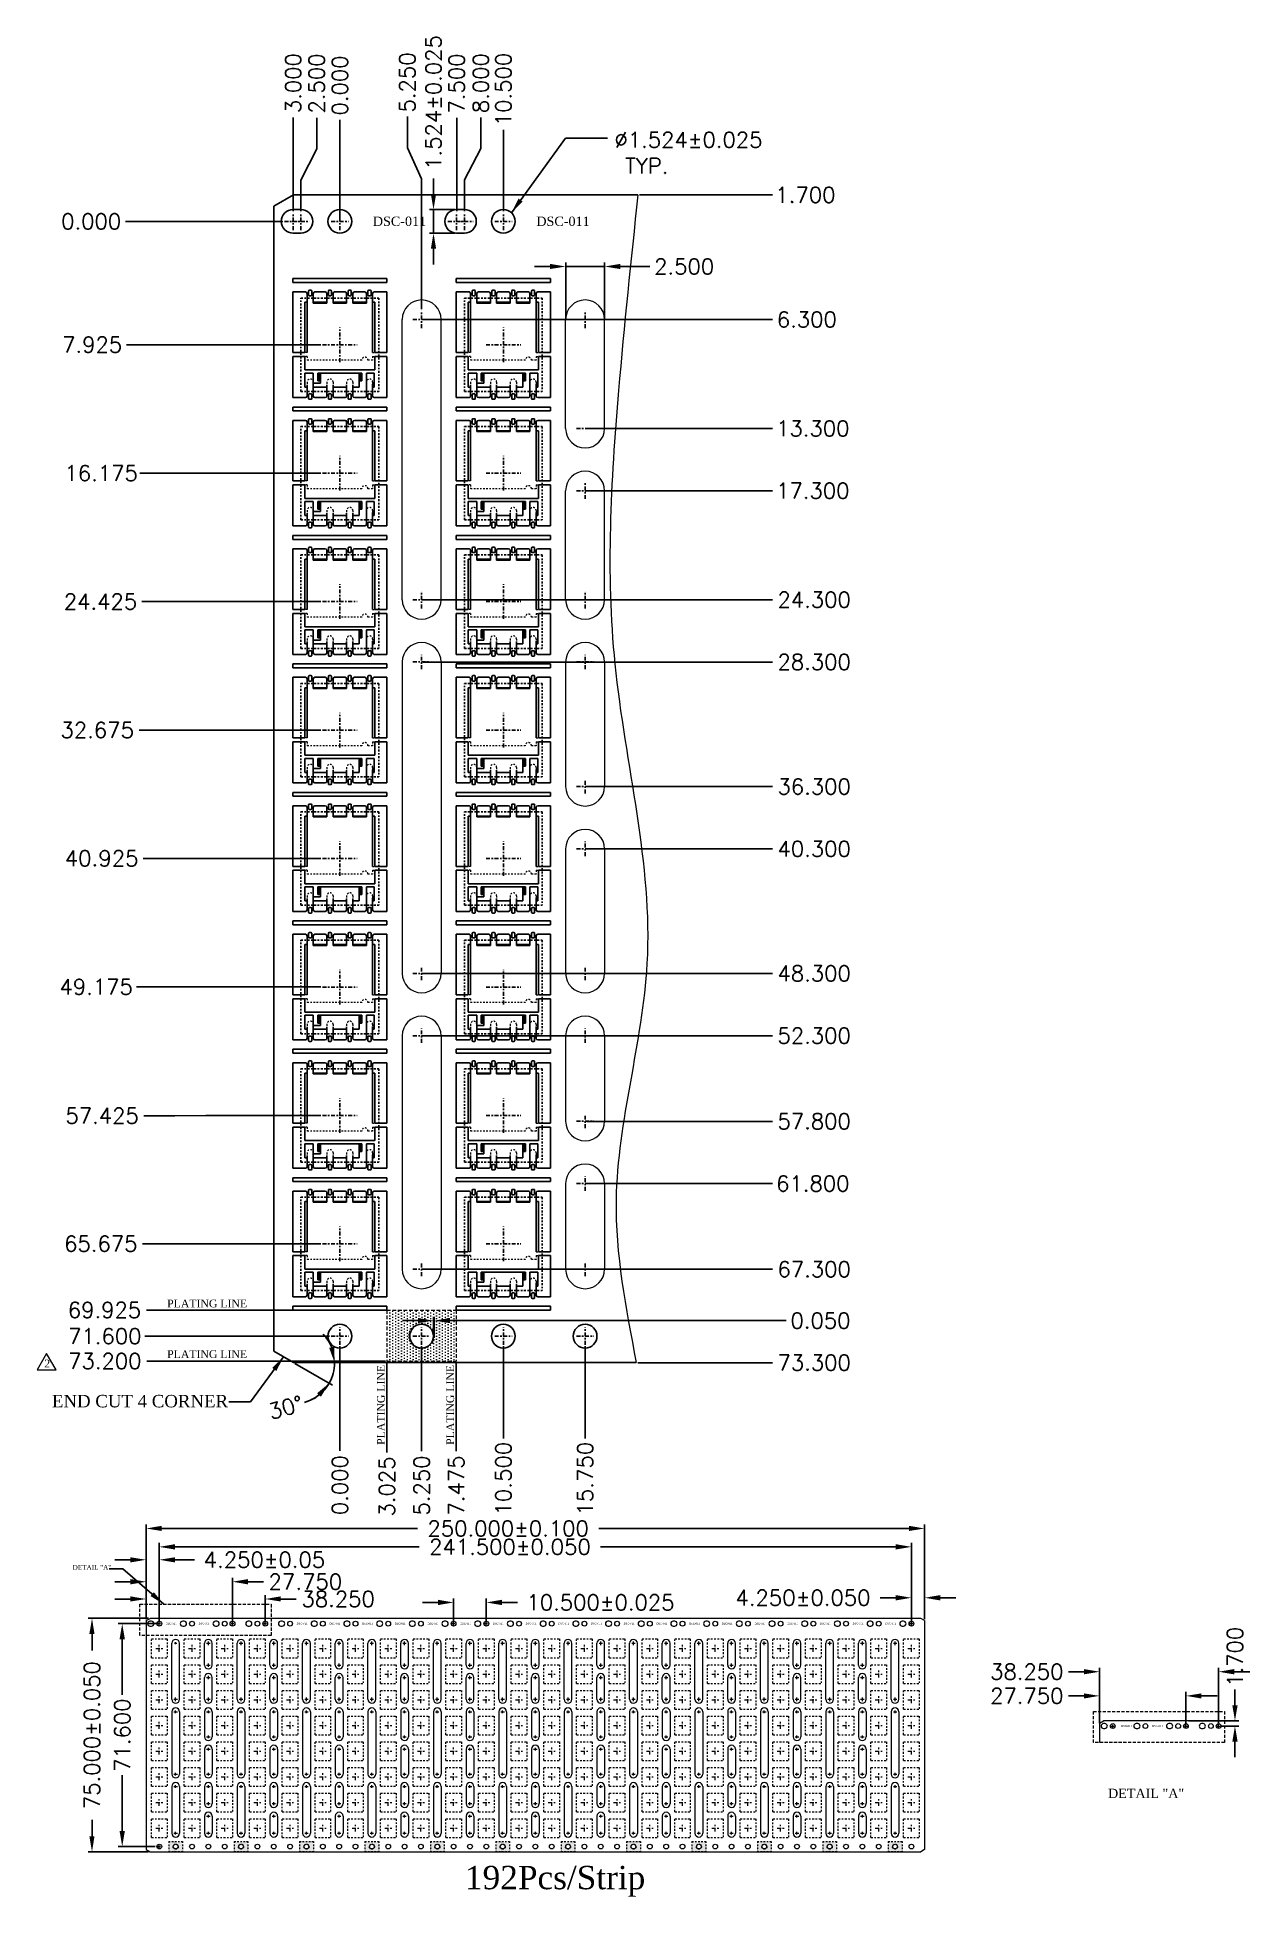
# Model space of a CAD drawing. Header units: inches. Extents: x -19 to 58, y -108 to 12.
import ezdxf

# ---------------------------------------------------------------- set-up
doc = ezdxf.new("R2010")
doc.units = ezdxf.units.IN
doc.header["$LTSCALE"] = 0.1
doc.header["$MEASUREMENT"] = 0
for name, pattern in [('ACANSTGL', [0.11811, 0.07874, -0.03937]), ('CENTER', [2, 1.25, -0.25, 0.25, -0.25]), ('DASHED2', [0.375, 0.25, -0.125]), ('HIDDEN', [0.375, 0.25, -0.125])]:
    doc.linetypes.add(name, pattern=pattern)
for name, color, linetype in [('1', 7, 'Continuous'), ('3', 7, 'Continuous'), ('3D', 4, 'Continuous')]:
    doc.layers.add(name, color=color, linetype=linetype)
doc.layers.add('1D', color=4, linetype='Continuous', lineweight=9)
doc.layers.add('P-L', color=7, linetype='HIDDEN', lineweight=13)
doc.styles.add('ROMANS2', font='romantic.ttf')
doc.styles.add('ROMANS21', font='ROMANS', dxfattribs={"bigfont": 'CHINESET'})
doc.styles.add('TEXT-1', font='simplex.shx')
doc.dimstyles.new('DM-1-1', dxfattribs={"dimtxt": 1, "dimasz": 1, "dimexe": 0.25, "dimexo": 0.1, "dimgap": 0.2, "dimtad": 0, "dimdec": 3, "dimzin": 0, "dimdsep": 46, "dimtxsty": 'TEXT-1', "dimcen": 0.09, "dimclrd": 256, "dimclre": 256, "dimclrt": 256, "dimadec": 0, "dimazin": 0, "dimtfac": 1, "dimtdec": 3, "dimtofl": 0, "dimtmove": 0, "dimatfit": 0, "dimfxl": 1, "dimtolj": 1, "dimtzin": 0, "dimarcsym": 0})
doc.dimstyles.new('DM-1-4', dxfattribs={"dimtxt": 1, "dimasz": 1, "dimexe": 0.25, "dimexo": 0.1, "dimgap": 0.2, "dimtad": 0, "dimdec": 3, "dimlfac": 4, "dimzin": 0, "dimdsep": 46, "dimtxsty": 'TEXT-1', "dimcen": 0.09, "dimclrd": 256, "dimclre": 256, "dimclrt": 256, "dimadec": 0, "dimazin": 0, "dimtfac": 1, "dimtdec": 3, "dimtofl": 0, "dimtmove": 0, "dimatfit": 0, "dimfxl": 1, "dimtolj": 1, "dimtzin": 0, "dimarcsym": 0})
doc.dimstyles.new('複本 DM-1-5', dxfattribs={"dimtxt": 1, "dimasz": 1, "dimexe": 0.25, "dimexo": 0.1, "dimgap": 0.2, "dimtad": 0, "dimdec": 3, "dimlfac": 5, "dimzin": 0, "dimdsep": 46, "dimtxsty": 'TEXT-1', "dimcen": 0.09, "dimclrd": 256, "dimclre": 256, "dimclrt": 256, "dimadec": 0, "dimazin": 0, "dimtfac": 1, "dimtdec": 3, "dimtofl": 0, "dimtmove": 0, "dimatfit": 0, "dimfxl": 1, "dimtolj": 1, "dimtzin": 0, "dimarcsym": 0})

msp = doc.modelspace()

# ---------------------------------------------------------------- texts
at = {"insert": (8.03475, -105.62029), "char_height": 1.5, "attachment_point": 1}
msp.add_mtext_dynamic_manual_height_columns('{\\fRomantic|b0|i0|c2|p2;192Pcs/Strip}', width=11.9198186, gutter_width=1, heights=[0], dxfattribs=at)
at = {"layer": '1D', "attachment_point": 1}
for s, width, gutter_width, insert, char_height, style in [('%%C1.524%%P0.025\\P TYP.', 4.3831937, 1, (17.62833, 5.7356), 1, 'ROMANS21'), ('PLATING LINE', 5.6120983, 15, (-11.09208, -69.25221), 0.5, 'ROMANS2'), ('PLATING LINE', 5.6120983, 15, (-11.09208, -72.50425), 0.5, 'ROMANS2')]:
    msp.add_mtext_dynamic_manual_height_columns(s, width=width, gutter_width=gutter_width, heights=[0], dxfattribs=dict(at, insert=insert, char_height=char_height, style=style))
at = {"layer": '1D', "color": 0, "attachment_point": 1, "style": 'ROMANS2'}
for s, width, insert, char_height in [('DSC-011', 0.4462902, (2.11832, 0.30551), 0.6), ('DSC-011', 0.4462902, (12.61832, 0.30551), 0.6), ('2', 0.0472683, (-18.98357, -73.10986), 0.5), ('DSC-011', 0.4462902, (-11.17064, -90.00369), 0.12), ('DSC-011', 0.4462902, (-9.07064, -90.00369), 0.12), ('DSC-011', 0.4462902, (-2.77064, -90.00369), 0.12), ('DSC-011', 0.4462902, (-0.67064, -90.00369), 0.12), ('DSC-011', 0.4462902, (1.42936, -90.00369), 0.12), ('DSC-011', 0.4462902, (3.52936, -90.00369), 0.12), ('DSC-011', 0.4462902, (5.62936, -90.00369), 0.12), ('DSC-011', 0.4462902, (7.72936, -90.00369), 0.12), ('DSC-011', 0.4462902, (9.82936, -90.00369), 0.12), ('DSC-011', 0.4462902, (11.92936, -90.00369), 0.12), ('DSC-011', 0.4462902, (14.02936, -90.00369), 0.12), ('DSC-011', 0.4462902, (16.12936, -90.00369), 0.12), ('DSC-011', 0.4462902, (18.22936, -90.00369), 0.12), ('DSC-011', 0.4462902, (20.32936, -90.00369), 0.12), ('DSC-011', 0.4462902, (22.42936, -90.00369), 0.12), ('DSC-011', 0.4462902, (24.52936, -90.00369), 0.12), ('DSC-011', 0.4462902, (26.62936, -90.00369), 0.12), ('DSC-011', 0.4462902, (28.72936, -90.00369), 0.12), ('DSC-011', 0.4462902, (30.82936, -90.00369), 0.12), ('DSC-011', 0.4462902, (32.92936, -90.00369), 0.12), ('DSC-011', 0.4462902, (35.02936, -90.00369), 0.12), ('DSC-011', 0.4462902, (50.1742, -96.57766), 0.12), ('DSC-011', 0.4462902, (52.16009, -96.57766), 0.12)]:
    msp.add_mtext_dynamic_manual_height_columns(s, width=width, gutter_width=15, heights=[0], dxfattribs=dict(at, insert=insert, char_height=char_height))
at = {"layer": '1D', "char_height": 0.5, "attachment_point": 1, "rotation": 90, "style": 'ROMANS2'}
for insert in [(2.38586, -78.58406), (6.83586, -78.58406)]:
    msp.add_mtext_dynamic_manual_height_columns('PLATING LINE', width=5.6120983, gutter_width=15, heights=[0], dxfattribs=dict(at, insert=insert))
at = {"layer": '1D', "insert": (-12.83316, -75.77829), "char_height": 0.8, "attachment_point": 5, "style": 'TEXT-1'}
msp.add_mtext('\\A1;{\\fRomantic|b0|i0|c2|p2;END CUT 4 CORNER}', dxfattribs=at)
at = {"layer": '1D', "color": 6, "attachment_point": 1, "style": 'ROMANS2'}
for width, insert, char_height in [(3.0311558, (-17.1574, -86.29999), 0.3), (4.9460908, (49.32962, -100.6668), 0.6)]:
    msp.add_mtext_dynamic_manual_height_columns('DETAIL "A"', width=width, gutter_width=15, heights=[0], dxfattribs=dict(at, insert=insert, char_height=char_height))

# ---------------------------------------------------------------- blocks, each defined once
blk = doc.blocks.new('*D0')
at = {"layer": '1D', "lineweight": -2, "transparency": 16777216}
blk.add_line((-1618.23, 505.88), (-1615.81, 504.48), dxfattribs=at)
for start, end in [(21.7736, 43.5472), (329.9967, 360), (285.6094, 329.9967), (286.4495, 308.2231)]:
    blk.add_arc((-1618.32, 505.93), 2.65, start, end, dxfattribs=at)
at = {"layer": '1D', "transparency": 16777216}
for points in [[(-1615.69, 506.95), (-1616.02, 506.88), (-1615.67, 505.93)], [(-1616.8, 503.96), (-1616.55, 503.74), (-1616.02, 504.61)]]:
    blk.add_solid(points, dxfattribs=at)
at = {"layer": 'Defpoints', "color": 0, "transparency": 16777216}
for p in [(-1619.58, 506.66), (-1618.32, 505.93), (-1618.32, 505.93), (-1615.71, 505.47), (-1598.87, 505.93)]:
    blk.add_point(p, dxfattribs=at)
at = {"layer": '1D', "transparency": 16777216, "insert": (-1618.81, 503.05), "char_height": 1, "attachment_point": 5, "rotation": 15.6094, "style": 'TEXT-1'}
blk.add_mtext('\\A1;30°', dxfattribs=at)
blk = doc.blocks.new('*D1')
at = {"layer": '1D', "lineweight": -2, "transparency": 16777216}
for p, q in [((-1601.83, 576.33), (-1602.83, 576.33)), ((-1600.83, 572.9), (-1600.83, 576.58)), ((-1600.83, 576.33), (-1598.33, 576.33)), ((-1598.33, 572.9), (-1598.33, 576.58)), ((-1597.33, 576.33), (-1595.43, 576.33))]:
    blk.add_line(p, q, dxfattribs=at)
at = {"layer": '1D', "transparency": 16777216}
for points in [[(-1601.83, 576.5), (-1601.83, 576.17), (-1600.83, 576.33)], [(-1597.33, 576.5), (-1597.33, 576.17), (-1598.33, 576.33)]]:
    blk.add_solid(points, dxfattribs=at)
at = {"layer": 'Defpoints', "color": 0, "transparency": 16777216}
for p in [(-1598.33, 576.33), (-1600.83, 572.8), (-1598.33, 572.8)]:
    blk.add_point(p, dxfattribs=at)
at = {"layer": '1D', "transparency": 16777216, "insert": (-1593.23, 576.33), "char_height": 1, "attachment_point": 5, "style": 'TEXT-1'}
blk.add_mtext('\\A1;2.500', dxfattribs=at)
blk = doc.blocks.new('*D18')
at = {"layer": '1D', "lineweight": -2, "transparency": 16777216}
blk.add_line((-1618.99, 579.23), (-1629.1, 579.23), dxfattribs=at)
at = {"layer": 'Defpoints', "color": 0, "transparency": 16777216}
for p in [(-1629.1, 579.23), (-1618.89, 579.23), (-1615.33, 579.23)]:
    blk.add_point(p, dxfattribs=at)
at = {"layer": '1D', "transparency": 16777216, "insert": (-1631.3, 579.23), "char_height": 1, "attachment_point": 5, "style": 'TEXT-1'}
blk.add_mtext('\\A1;0.000', dxfattribs=at)
blk = doc.blocks.new('*D19')
at = {"layer": '1D', "lineweight": -2, "transparency": 16777216}
blk.add_line((-1615.33, 579.33), (-1615.33, 585.76), dxfattribs=at)
at = {"layer": 'Defpoints', "color": 0, "transparency": 16777216}
for p in [(-1615.33, 585.76), (-1615.33, 579.23), (-1615.33, 579.23)]:
    blk.add_point(p, dxfattribs=at)
at = {"layer": '1D', "transparency": 16777216, "insert": (-1615.33, 587.96), "char_height": 1, "attachment_point": 5, "rotation": 90, "style": 'TEXT-1'}
blk.add_mtext('\\A1;0.000', dxfattribs=at)
blk = doc.blocks.new('*D20')
at = {"layer": '1D', "lineweight": -2, "transparency": 16777216}
blk.add_line((-1596.09, 580.93), (-1587.54, 580.93), dxfattribs=at)
at = {"layer": 'Defpoints', "color": 0, "transparency": 16777216}
for p in [(-1596.19, 580.93), (-1587.54, 580.93), (-1615.33, 579.23)]:
    blk.add_point(p, dxfattribs=at)
at = {"layer": '1D', "transparency": 16777216, "insert": (-1585.44, 580.93), "char_height": 1, "attachment_point": 5, "style": 'TEXT-1'}
blk.add_mtext('\\A1;1.700', dxfattribs=at)
blk = doc.blocks.new('*D21')
at = {"layer": '1D', "lineweight": -2, "transparency": 16777216}
blk.add_line((-1618.33, 579.89), (-1618.33, 585.91), dxfattribs=at)
at = {"layer": 'Defpoints', "color": 0, "transparency": 16777216}
for p in [(-1618.33, 585.91), (-1618.33, 579.79), (-1615.33, 579.23)]:
    blk.add_point(p, dxfattribs=at)
at = {"layer": '1D', "transparency": 16777216, "insert": (-1618.33, 588.11), "char_height": 1, "attachment_point": 5, "rotation": 90, "style": 'TEXT-1'}
blk.add_mtext('\\A1;3.000', dxfattribs=at)
blk = doc.blocks.new('*D22')
at = {"layer": '1D', "lineweight": -2, "transparency": 16777216}
for p, q in [((-1616.82, 583.88), (-1616.82, 585.88)), ((-1617.83, 581.88), (-1616.82, 583.88)), ((-1617.83, 579.89), (-1617.83, 581.88))]:
    blk.add_line(p, q, dxfattribs=at)
at = {"layer": 'Defpoints', "color": 0, "transparency": 16777216}
for p in [(-1616.82, 585.88), (-1617.83, 579.79), (-1615.33, 579.23)]:
    blk.add_point(p, dxfattribs=at)
at = {"layer": '1D', "transparency": 16777216, "insert": (-1616.82, 588.08), "char_height": 1, "attachment_point": 5, "rotation": 90, "style": 'TEXT-1'}
blk.add_mtext('\\A1;2.500', dxfattribs=at)
blk = doc.blocks.new('*D23')
at = {"layer": '1D', "lineweight": -2, "transparency": 16777216}
blk.add_line((-1607.83, 579.89), (-1607.83, 585.88), dxfattribs=at)
at = {"layer": 'Defpoints', "color": 0, "transparency": 16777216}
for p in [(-1607.83, 585.88), (-1607.83, 579.79), (-1615.33, 579.23)]:
    blk.add_point(p, dxfattribs=at)
at = {"layer": '1D', "transparency": 16777216, "insert": (-1607.83, 588.08), "char_height": 1, "attachment_point": 5, "rotation": 90, "style": 'TEXT-1'}
blk.add_mtext('\\A1;7.500', dxfattribs=at)
blk = doc.blocks.new('*D24')
at = {"layer": '1D', "lineweight": -2, "transparency": 16777216}
for p, q in [((-1606.28, 583.91), (-1606.28, 585.91)), ((-1607.33, 581.91), (-1606.28, 583.91)), ((-1607.33, 579.89), (-1607.33, 581.91))]:
    blk.add_line(p, q, dxfattribs=at)
at = {"layer": 'Defpoints', "color": 0, "transparency": 16777216}
for p in [(-1606.28, 585.91), (-1607.33, 579.79), (-1615.33, 579.23)]:
    blk.add_point(p, dxfattribs=at)
at = {"layer": '1D', "transparency": 16777216, "insert": (-1606.28, 588.11), "char_height": 1, "attachment_point": 5, "rotation": 90, "style": 'TEXT-1'}
blk.add_mtext('\\A1;8.000', dxfattribs=at)
blk = doc.blocks.new('*D25')
at = {"layer": '1D', "lineweight": -2, "transparency": 16777216}
blk.add_line((-1604.83, 579.89), (-1604.83, 585.12), dxfattribs=at)
at = {"layer": 'Defpoints', "color": 0, "transparency": 16777216}
for p in [(-1604.83, 585.12), (-1604.83, 579.79), (-1615.33, 579.23)]:
    blk.add_point(p, dxfattribs=at)
at = {"layer": '1D', "transparency": 16777216, "insert": (-1604.83, 587.7), "char_height": 1, "attachment_point": 5, "rotation": 90, "style": 'TEXT-1'}
blk.add_mtext('\\A1;10.500', dxfattribs=at)
blk = doc.blocks.new('*D2')
at = {"layer": '1D', "lineweight": -2, "transparency": 16777216}
for p, q in [((-1627.04, 571.31), (-1629.04, 571.31)), ((-1625.04, 571.31), (-1627.04, 571.31)), ((-1616.55, 571.31), (-1625.04, 571.31))]:
    blk.add_line(p, q, dxfattribs=at)
at = {"layer": 'Defpoints', "color": 0, "transparency": 16777216}
for p in [(-1615.33, 579.23), (-1629.04, 571.31), (-1616.45, 571.31)]:
    blk.add_point(p, dxfattribs=at)
at = {"layer": '1D', "transparency": 16777216, "insert": (-1631.24, 571.31), "char_height": 1, "attachment_point": 5, "style": 'TEXT-1'}
blk.add_mtext('\\A1;7.925', dxfattribs=at)
blk = doc.blocks.new('*D26')
at = {"layer": '1D', "lineweight": -2, "transparency": 16777216}
blk.add_line((-1615.99, 507.63), (-1627.85, 507.63), dxfattribs=at)
at = {"layer": 'Defpoints', "color": 0, "transparency": 16777216}
for p in [(-1615.33, 579.23), (-1627.85, 507.63), (-1615.89, 507.63)]:
    blk.add_point(p, dxfattribs=at)
at = {"layer": '1D', "transparency": 16777216, "insert": (-1630.43, 507.63), "char_height": 1, "attachment_point": 5, "style": 'TEXT-1'}
blk.add_mtext('\\A1;71.600', dxfattribs=at)
blk = doc.blocks.new('*D3')
at = {"layer": '1D', "lineweight": -2, "transparency": 16777216}
for p, q in [((-1609.98, 554.93), (-1591.54, 554.93)), ((-1591.54, 554.93), (-1589.54, 554.93)), ((-1589.54, 554.93), (-1587.54, 554.93))]:
    blk.add_line(p, q, dxfattribs=at)
at = {"layer": 'Defpoints', "color": 0, "transparency": 16777216}
for p in [(-1615.33, 579.23), (-1610.08, 554.93), (-1587.54, 554.93)]:
    blk.add_point(p, dxfattribs=at)
at = {"layer": '1D', "transparency": 16777216, "insert": (-1584.87, 554.93), "char_height": 1, "attachment_point": 5, "style": 'TEXT-1'}
blk.add_mtext('\\A1;24.300', dxfattribs=at)
blk = doc.blocks.new('*D27')
at = {"layer": '1D', "lineweight": -2, "transparency": 16777216}
blk.add_line((-1609.98, 572.93), (-1587.54, 572.93), dxfattribs=at)
at = {"layer": 'Defpoints', "color": 0, "transparency": 16777216}
for p in [(-1615.33, 579.23), (-1610.08, 572.93), (-1587.54, 572.93)]:
    blk.add_point(p, dxfattribs=at)
at = {"layer": '1D', "transparency": 16777216, "insert": (-1585.34, 572.93), "char_height": 1, "attachment_point": 5, "style": 'TEXT-1'}
blk.add_mtext('\\A1;6.300', dxfattribs=at)
blk = doc.blocks.new('*D28')
at = {"layer": '1D', "lineweight": -2, "transparency": 16777216}
for p, q in [((-1611, 583.96), (-1611, 585.96)), ((-1610.08, 581.96), (-1611, 583.96)), ((-1610.08, 573.59), (-1610.08, 581.96))]:
    blk.add_line(p, q, dxfattribs=at)
at = {"layer": 'Defpoints', "color": 0, "transparency": 16777216}
for p in [(-1611, 585.96), (-1615.33, 579.23), (-1610.08, 573.49)]:
    blk.add_point(p, dxfattribs=at)
at = {"layer": '1D', "transparency": 16777216, "insert": (-1611, 588.16), "char_height": 1, "attachment_point": 5, "rotation": 90, "style": 'TEXT-1'}
blk.add_mtext('\\A1;5.250', dxfattribs=at)
blk = doc.blocks.new('*D29')
at = {"layer": '1D', "lineweight": -2, "transparency": 16777216}
for p, q in [((-1596.2, 505.93), (-1591.54, 505.93)), ((-1591.54, 505.93), (-1589.54, 505.93)), ((-1589.54, 505.93), (-1587.54, 505.93))]:
    blk.add_line(p, q, dxfattribs=at)
at = {"layer": 'Defpoints', "color": 0, "transparency": 16777216}
for p in [(-1615.33, 579.23), (-1596.3, 505.93), (-1587.54, 505.93)]:
    blk.add_point(p, dxfattribs=at)
at = {"layer": '1D', "transparency": 16777216, "insert": (-1584.87, 505.93), "char_height": 1, "attachment_point": 5, "style": 'TEXT-1'}
blk.add_mtext('\\A1;73.300', dxfattribs=at)
blk = doc.blocks.new('*D30')
at = {"layer": '1D', "lineweight": -2, "transparency": 16777216}
for p, q in [((-1609.32, 580.99), (-1609.32, 581.99)), ((-1607.93, 579.99), (-1609.57, 579.99)), ((-1609.32, 578.47), (-1609.32, 579.99)), ((-1607.93, 578.47), (-1609.57, 578.47)), ((-1609.32, 577.47), (-1609.32, 576.47))]:
    blk.add_line(p, q, dxfattribs=at)
at = {"layer": '1D', "transparency": 16777216}
for points in [[(-1609.49, 580.99), (-1609.15, 580.99), (-1609.32, 579.99)], [(-1609.49, 577.47), (-1609.15, 577.47), (-1609.32, 578.47)]]:
    blk.add_solid(points, dxfattribs=at)
at = {"layer": 'Defpoints', "color": 0, "transparency": 16777216}
for p in [(-1609.32, 579.99), (-1607.83, 579.99), (-1607.83, 578.47)]:
    blk.add_point(p, dxfattribs=at)
at = {"layer": '1D', "transparency": 16777216, "insert": (-1609.32, 586.86), "char_height": 1, "attachment_point": 5, "rotation": 90, "style": 'TEXT-1'}
blk.add_mtext('\\A1;1.524%%p0.025', dxfattribs=at)
blk = doc.blocks.new('*D4')
at = {"layer": '1D', "lineweight": -2, "transparency": 16777216}
for p, q in [((-1626.18, 563.06), (-1628.18, 563.06)), ((-1624.18, 563.06), (-1626.18, 563.06)), ((-1616.55, 563.06), (-1624.18, 563.06))]:
    blk.add_line(p, q, dxfattribs=at)
at = {"layer": 'Defpoints', "color": 0, "transparency": 16777216}
for p in [(-1615.33, 579.23), (-1628.18, 563.06), (-1616.45, 563.06)]:
    blk.add_point(p, dxfattribs=at)
at = {"layer": '1D', "transparency": 16777216, "insert": (-1630.66, 563.06), "char_height": 1, "attachment_point": 5, "style": 'TEXT-1'}
blk.add_mtext('\\A1;16.175', dxfattribs=at)
blk = doc.blocks.new('*D5')
at = {"layer": '1D', "lineweight": -2, "transparency": 16777216}
for p, q in [((-1626.04, 554.81), (-1628.04, 554.81)), ((-1624.04, 554.81), (-1626.04, 554.81)), ((-1616.55, 554.81), (-1624.04, 554.81))]:
    blk.add_line(p, q, dxfattribs=at)
at = {"layer": 'Defpoints', "color": 0, "transparency": 16777216}
for p in [(-1615.33, 579.23), (-1628.04, 554.81), (-1616.45, 554.81)]:
    blk.add_point(p, dxfattribs=at)
at = {"layer": '1D', "transparency": 16777216, "insert": (-1630.71, 554.81), "char_height": 1, "attachment_point": 5, "style": 'TEXT-1'}
blk.add_mtext('\\A1;24.425', dxfattribs=at)
blk = doc.blocks.new('*D6')
at = {"layer": '1D', "lineweight": -2, "transparency": 16777216}
for p, q in [((-1626.23, 546.56), (-1628.23, 546.56)), ((-1624.23, 546.56), (-1626.23, 546.56)), ((-1616.55, 546.56), (-1624.23, 546.56))]:
    blk.add_line(p, q, dxfattribs=at)
at = {"layer": 'Defpoints', "color": 0, "transparency": 16777216}
for p in [(-1615.33, 579.23), (-1628.23, 546.56), (-1616.45, 546.56)]:
    blk.add_point(p, dxfattribs=at)
at = {"layer": '1D', "transparency": 16777216, "insert": (-1630.91, 546.56), "char_height": 1, "attachment_point": 5, "style": 'TEXT-1'}
blk.add_mtext('\\A1;32.675', dxfattribs=at)
blk = doc.blocks.new('*D7')
at = {"layer": '1D', "lineweight": -2, "transparency": 16777216}
for p, q in [((-1625.96, 538.32), (-1627.96, 538.32)), ((-1623.96, 538.31), (-1625.96, 538.32)), ((-1616.55, 538.31), (-1623.96, 538.31))]:
    blk.add_line(p, q, dxfattribs=at)
at = {"layer": 'Defpoints', "color": 0, "transparency": 16777216}
for p in [(-1615.33, 579.23), (-1627.96, 538.32), (-1616.45, 538.31)]:
    blk.add_point(p, dxfattribs=at)
at = {"layer": '1D', "transparency": 16777216, "insert": (-1630.63, 538.32), "char_height": 1, "attachment_point": 5, "style": 'TEXT-1'}
blk.add_mtext('\\A1;40.925', dxfattribs=at)
blk = doc.blocks.new('*D8')
at = {"layer": '1D', "lineweight": -2, "transparency": 16777216}
for p, q in [((-1626.4, 530.07), (-1628.4, 530.07)), ((-1624.4, 530.06), (-1626.4, 530.07)), ((-1616.55, 530.06), (-1624.4, 530.06))]:
    blk.add_line(p, q, dxfattribs=at)
at = {"layer": 'Defpoints', "color": 0, "transparency": 16777216}
for p in [(-1615.33, 579.23), (-1628.4, 530.07), (-1616.45, 530.06)]:
    blk.add_point(p, dxfattribs=at)
at = {"layer": '1D', "transparency": 16777216, "insert": (-1630.98, 530.07), "char_height": 1, "attachment_point": 5, "style": 'TEXT-1'}
blk.add_mtext('\\A1;49.175', dxfattribs=at)
blk = doc.blocks.new('*D9')
at = {"layer": '1D', "lineweight": -2, "transparency": 16777216}
for p, q in [((-1625.93, 521.79), (-1627.93, 521.79)), ((-1623.93, 521.81), (-1625.93, 521.79)), ((-1616.55, 521.81), (-1623.93, 521.81))]:
    blk.add_line(p, q, dxfattribs=at)
at = {"layer": 'Defpoints', "color": 0, "transparency": 16777216}
for p in [(-1615.33, 579.23), (-1627.93, 521.79), (-1616.45, 521.81)]:
    blk.add_point(p, dxfattribs=at)
at = {"layer": '1D', "transparency": 16777216, "insert": (-1630.6, 521.79), "char_height": 1, "attachment_point": 5, "style": 'TEXT-1'}
blk.add_mtext('\\A1;57.425', dxfattribs=at)
blk = doc.blocks.new('*D10')
at = {"layer": '1D', "lineweight": -2, "transparency": 16777216}
for p, q in [((-1626.01, 513.57), (-1628.01, 513.57)), ((-1624.01, 513.56), (-1626.01, 513.57)), ((-1616.55, 513.56), (-1624.01, 513.56))]:
    blk.add_line(p, q, dxfattribs=at)
at = {"layer": 'Defpoints', "color": 0, "transparency": 16777216}
for p in [(-1615.33, 579.23), (-1628.01, 513.57), (-1616.45, 513.56)]:
    blk.add_point(p, dxfattribs=at)
at = {"layer": '1D', "transparency": 16777216, "insert": (-1630.69, 513.57), "char_height": 1, "attachment_point": 5, "style": 'TEXT-1'}
blk.add_mtext('\\A1;65.675', dxfattribs=at)
blk = doc.blocks.new('*D31')
at = {"layer": '1D', "lineweight": -2, "transparency": 16777216}
blk.add_line((-1615.33, 506.98), (-1615.33, 500.27), dxfattribs=at)
at = {"layer": 'Defpoints', "color": 0, "transparency": 16777216}
for p in [(-1615.33, 579.23), (-1615.33, 507.08), (-1615.33, 500.27)]:
    blk.add_point(p, dxfattribs=at)
at = {"layer": '1D', "transparency": 16777216, "insert": (-1615.33, 498.07), "char_height": 1, "attachment_point": 5, "rotation": 90, "style": 'TEXT-1'}
blk.add_mtext('\\A1;0.000', dxfattribs=at)
blk = doc.blocks.new('*D32')
at = {"layer": '1D', "lineweight": -2, "transparency": 16777216}
blk.add_line((-1610.08, 506.98), (-1610.08, 500.24), dxfattribs=at)
at = {"layer": 'Defpoints', "color": 0, "transparency": 16777216}
for p in [(-1615.33, 579.23), (-1610.08, 507.08), (-1610.08, 500.24)]:
    blk.add_point(p, dxfattribs=at)
at = {"layer": '1D', "transparency": 16777216, "insert": (-1610.08, 498.04), "char_height": 1, "attachment_point": 5, "rotation": 90, "style": 'TEXT-1'}
blk.add_mtext('\\A1;5.250', dxfattribs=at)
blk = doc.blocks.new('*D33')
at = {"layer": '1D', "lineweight": -2, "transparency": 16777216}
blk.add_line((-1604.83, 506.98), (-1604.83, 501.06), dxfattribs=at)
at = {"layer": 'Defpoints', "color": 0, "transparency": 16777216}
for p in [(-1615.33, 579.23), (-1604.83, 507.08), (-1604.83, 501.06)]:
    blk.add_point(p, dxfattribs=at)
at = {"layer": '1D', "transparency": 16777216, "insert": (-1604.83, 498.48), "char_height": 1, "attachment_point": 5, "rotation": 90, "style": 'TEXT-1'}
blk.add_mtext('\\A1;10.500', dxfattribs=at)
blk = doc.blocks.new('*D34')
at = {"layer": '1D', "lineweight": -2, "transparency": 16777216}
blk.add_line((-1599.58, 506.98), (-1599.58, 501.06), dxfattribs=at)
at = {"layer": 'Defpoints', "color": 0, "transparency": 16777216}
for p in [(-1615.33, 579.23), (-1599.58, 507.08), (-1599.58, 501.06)]:
    blk.add_point(p, dxfattribs=at)
at = {"layer": '1D', "transparency": 16777216, "insert": (-1599.58, 498.48), "char_height": 1, "attachment_point": 5, "rotation": 90, "style": 'TEXT-1'}
blk.add_mtext('\\A1;15.750', dxfattribs=at)
blk = doc.blocks.new('*D11')
at = {"layer": '1D', "lineweight": -2, "transparency": 16777216}
for p, q in [((-1627.62, 489.51), (-1631.5, 489.51)), ((-1631.25, 488.51), (-1631.25, 487.45)), ((-1631.25, 475.51), (-1631.25, 476.57)), ((-1627.62, 474.51), (-1631.5, 474.51))]:
    blk.add_line(p, q, dxfattribs=at)
at = {"layer": '1D', "transparency": 16777216}
for points in [[(-1631.42, 488.51), (-1631.09, 488.51), (-1631.25, 489.51)], [(-1631.42, 475.51), (-1631.09, 475.51), (-1631.25, 474.51)]]:
    blk.add_solid(points, dxfattribs=at)
at = {"layer": 'Defpoints', "color": 0, "transparency": 16777216}
for p in [(-1627.52, 489.51), (-1631.25, 474.51), (-1627.52, 474.51)]:
    blk.add_point(p, dxfattribs=at)
at = {"layer": '1D', "transparency": 16777216, "insert": (-1631.25, 482.01), "char_height": 1, "attachment_point": 5, "rotation": 90, "style": 'TEXT-1'}
blk.add_mtext('\\A1;75.000%%p0.050', dxfattribs=at)
blk = doc.blocks.new('*D12')
at = {"layer": '1D', "lineweight": -2, "transparency": 16777216}
for p, q in [((-1627.03, 489.17), (-1629.56, 489.17)), ((-1629.31, 488.17), (-1629.31, 484.59)), ((-1629.31, 475.85), (-1629.31, 479.43)), ((-1627.19, 474.85), (-1629.56, 474.85))]:
    blk.add_line(p, q, dxfattribs=at)
at = {"layer": '1D', "transparency": 16777216}
for points in [[(-1629.48, 488.17), (-1629.14, 488.17), (-1629.31, 489.17)], [(-1629.48, 475.85), (-1629.14, 475.85), (-1629.31, 474.85)]]:
    blk.add_solid(points, dxfattribs=at)
at = {"layer": 'Defpoints', "color": 0, "transparency": 16777216}
for p in [(-1626.93, 489.17), (-1629.31, 474.85), (-1627.09, 474.85)]:
    blk.add_point(p, dxfattribs=at)
at = {"layer": '1D', "transparency": 16777216, "insert": (-1629.31, 482.01), "char_height": 1, "attachment_point": 5, "rotation": 90, "style": 'TEXT-1'}
blk.add_mtext('\\A1;71.600', dxfattribs=at)
blk = doc.blocks.new('*D13')
at = {"layer": '1D', "lineweight": -2, "transparency": 16777216}
for p, q in [((-1627.78, 489.46), (-1627.78, 495.53)), ((-1626.78, 495.28), (-1610.34, 495.28)), ((-1578.78, 495.28), (-1598.7, 495.28)), ((-1577.78, 489.46), (-1577.78, 495.53))]:
    blk.add_line(p, q, dxfattribs=at)
at = {"layer": '1D', "transparency": 16777216}
for points in [[(-1626.78, 495.45), (-1626.78, 495.12), (-1627.78, 495.28)], [(-1578.78, 495.45), (-1578.78, 495.12), (-1577.78, 495.28)]]:
    blk.add_solid(points, dxfattribs=at)
at = {"layer": 'Defpoints', "color": 0, "transparency": 16777216}
for p in [(-1577.78, 495.28), (-1627.78, 489.36), (-1577.78, 489.36)]:
    blk.add_point(p, dxfattribs=at)
at = {"layer": '1D', "transparency": 16777216, "insert": (-1604.52, 495.28), "char_height": 1, "attachment_point": 5, "style": 'TEXT-1'}
blk.add_mtext('\\A1;250.000%%p0.100', dxfattribs=at)
blk = doc.blocks.new('*D14')
at = {"layer": '1D', "lineweight": -2, "transparency": 16777216}
for p, q in [((-1626.93, 489.27), (-1626.93, 494.35)), ((-1625.93, 494.1), (-1610.23, 494.1)), ((-1579.63, 494.1), (-1598.59, 494.1)), ((-1578.63, 489.27), (-1578.63, 494.35))]:
    blk.add_line(p, q, dxfattribs=at)
at = {"layer": '1D', "transparency": 16777216}
for points in [[(-1625.93, 494.27), (-1625.93, 493.93), (-1626.93, 494.1)], [(-1579.63, 494.27), (-1579.63, 493.93), (-1578.63, 494.1)]]:
    blk.add_solid(points, dxfattribs=at)
at = {"layer": 'Defpoints', "color": 0, "transparency": 16777216}
for p in [(-1578.63, 494.1), (-1626.93, 489.17), (-1578.63, 489.17)]:
    blk.add_point(p, dxfattribs=at)
at = {"layer": '1D', "transparency": 16777216, "insert": (-1604.41, 494.1), "char_height": 1, "attachment_point": 5, "style": 'TEXT-1'}
blk.add_mtext('\\A1;241.500%%p0.050', dxfattribs=at)
blk = doc.blocks.new('*D15')
at = {"layer": '1D', "lineweight": -2, "transparency": 16777216}
for p, q in [((-1609.03, 490.53), (-1610.03, 490.53)), ((-1608.03, 489.27), (-1608.03, 490.78)), ((-1605.93, 489.27), (-1605.93, 490.78)), ((-1604.93, 490.53), (-1603.93, 490.53))]:
    blk.add_line(p, q, dxfattribs=at)
at = {"layer": '1D', "transparency": 16777216}
for points in [[(-1609.03, 490.7), (-1609.03, 490.36), (-1608.03, 490.53)], [(-1604.93, 490.7), (-1604.93, 490.36), (-1605.93, 490.53)]]:
    blk.add_solid(points, dxfattribs=at)
at = {"layer": 'Defpoints', "color": 0, "transparency": 16777216}
for p in [(-1605.93, 490.53), (-1608.03, 489.17), (-1605.93, 489.17)]:
    blk.add_point(p, dxfattribs=at)
at = {"layer": '1D', "transparency": 16777216, "insert": (-1598.59, 490.53), "char_height": 1, "attachment_point": 5, "style": 'TEXT-1'}
blk.add_mtext('\\A1;10.500%%p0.025', dxfattribs=at)
blk = doc.blocks.new('*D16')
at = {"layer": '1D', "lineweight": -2, "transparency": 16777216}
for p, q in [((-1627.78, 489.46), (-1627.78, 493.52)), ((-1626.93, 489.27), (-1626.93, 493.52)), ((-1628.78, 493.27), (-1629.78, 493.27)), ((-1625.93, 493.27), (-1624.67, 493.27))]:
    blk.add_line(p, q, dxfattribs=at)
at = {"layer": '1D', "transparency": 16777216}
for points in [[(-1628.78, 493.43), (-1628.78, 493.1), (-1627.78, 493.27)], [(-1625.93, 493.43), (-1625.93, 493.1), (-1626.93, 493.27)]]:
    blk.add_solid(points, dxfattribs=at)
at = {"layer": 'Defpoints', "color": 0, "transparency": 16777216}
for p in [(-1627.78, 493.27), (-1627.78, 489.36), (-1626.93, 489.17)]:
    blk.add_point(p, dxfattribs=at)
at = {"layer": '1D', "transparency": 16777216, "insert": (-1620.18, 493.27), "char_height": 1, "attachment_point": 5, "style": 'TEXT-1'}
blk.add_mtext('\\A1;4.250%%p0.05', dxfattribs=at)
blk = doc.blocks.new('*D17')
at = {"layer": '1D', "lineweight": -2, "transparency": 16777216}
for p, q in [((-1578.63, 489.27), (-1578.63, 491.08)), ((-1577.78, 489.46), (-1577.78, 491.08)), ((-1579.63, 490.83), (-1580.63, 490.83)), ((-1576.78, 490.83), (-1575.78, 490.83))]:
    blk.add_line(p, q, dxfattribs=at)
at = {"layer": '1D', "transparency": 16777216}
for points in [[(-1579.63, 491), (-1579.63, 490.66), (-1578.63, 490.83)], [(-1576.78, 491), (-1576.78, 490.66), (-1577.78, 490.83)]]:
    blk.add_solid(points, dxfattribs=at)
at = {"layer": 'Defpoints', "color": 0, "transparency": 16777216}
for p in [(-1578.63, 490.83), (-1578.63, 489.17), (-1577.78, 489.36)]:
    blk.add_point(p, dxfattribs=at)
at = {"layer": '1D', "transparency": 16777216, "insert": (-1585.59, 490.83), "char_height": 1, "attachment_point": 5, "style": 'TEXT-1'}
blk.add_mtext('\\A1;4.250%%p0.050', dxfattribs=at)
blk = doc.blocks.new('*D35')
at = {"layer": '1D', "lineweight": -2, "transparency": 16777216}
blk.add_line((-1612.31, 505.93), (-1612.31, 500.17), dxfattribs=at)
at = {"layer": 'Defpoints', "color": 0, "transparency": 16777216}
for p in [(-1615.33, 579.23), (-1612.31, 506.03), (-1612.31, 500.17)]:
    blk.add_point(p, dxfattribs=at)
at = {"layer": '1D', "transparency": 16777216, "insert": (-1612.31, 497.97), "char_height": 1, "attachment_point": 5, "rotation": 90, "style": 'TEXT-1'}
blk.add_mtext('\\A1;3.025', dxfattribs=at)
blk = doc.blocks.new('*D36')
at = {"layer": '1D', "lineweight": -2, "transparency": 16777216}
blk.add_line((-1607.86, 505.93), (-1607.86, 500.24), dxfattribs=at)
at = {"layer": 'Defpoints', "color": 0, "transparency": 16777216}
for p in [(-1615.33, 579.23), (-1607.86, 506.03), (-1607.86, 500.24)]:
    blk.add_point(p, dxfattribs=at)
at = {"layer": '1D', "transparency": 16777216, "insert": (-1607.86, 498.04), "char_height": 1, "attachment_point": 5, "rotation": 90, "style": 'TEXT-1'}
blk.add_mtext('\\A1;7.475', dxfattribs=at)
blk = doc.blocks.new('*D37')
at = {"layer": '1D', "lineweight": -2, "transparency": 16777216}
blk.add_line((-1612.41, 509.31), (-1627.76, 509.31), dxfattribs=at)
at = {"layer": 'Defpoints', "color": 0, "transparency": 16777216}
for p in [(-1615.33, 579.23), (-1627.76, 509.31), (-1612.31, 509.31)]:
    blk.add_point(p, dxfattribs=at)
at = {"layer": '1D', "transparency": 16777216, "insert": (-1630.44, 509.31), "char_height": 1, "attachment_point": 5, "style": 'TEXT-1'}
blk.add_mtext('\\A1;69.925', dxfattribs=at)
blk = doc.blocks.new('*D38')
at = {"layer": '1D', "lineweight": -2, "transparency": 16777216}
blk.add_line((-1599.48, 565.93), (-1587.54, 565.93), dxfattribs=at)
at = {"layer": 'Defpoints', "color": 0, "transparency": 16777216}
for p in [(-1615.33, 579.23), (-1599.58, 565.93), (-1587.54, 565.93)]:
    blk.add_point(p, dxfattribs=at)
at = {"layer": '1D', "transparency": 16777216, "insert": (-1584.96, 565.93), "char_height": 1, "attachment_point": 5, "style": 'TEXT-1'}
blk.add_mtext('\\A1;13.300', dxfattribs=at)
blk = doc.blocks.new('*D39')
at = {"layer": '1D', "lineweight": -2, "transparency": 16777216}
blk.add_line((-1599.48, 561.93), (-1587.54, 561.93), dxfattribs=at)
at = {"layer": 'Defpoints', "color": 0, "transparency": 16777216}
for p in [(-1615.33, 579.23), (-1599.58, 561.93), (-1587.54, 561.93)]:
    blk.add_point(p, dxfattribs=at)
at = {"layer": '1D', "transparency": 16777216, "insert": (-1584.96, 561.93), "char_height": 1, "attachment_point": 5, "style": 'TEXT-1'}
blk.add_mtext('\\A1;17.300', dxfattribs=at)
blk = doc.blocks.new('*D40')
at = {"layer": '1D', "lineweight": -2, "transparency": 16777216}
blk.add_line((-1609.98, 550.93), (-1587.54, 550.93), dxfattribs=at)
at = {"layer": 'Defpoints', "color": 0, "transparency": 16777216}
for p in [(-1615.33, 579.23), (-1610.08, 550.93), (-1587.54, 550.93)]:
    blk.add_point(p, dxfattribs=at)
at = {"layer": '1D', "transparency": 16777216, "insert": (-1584.87, 550.93), "char_height": 1, "attachment_point": 5, "style": 'TEXT-1'}
blk.add_mtext('\\A1;28.300', dxfattribs=at)
blk = doc.blocks.new('*D41')
at = {"layer": '1D', "lineweight": -2, "transparency": 16777216}
blk.add_line((-1609.98, 511.93), (-1587.54, 511.93), dxfattribs=at)
at = {"layer": 'Defpoints', "color": 0, "transparency": 16777216}
for p in [(-1615.33, 579.23), (-1610.08, 511.93), (-1587.54, 511.93)]:
    blk.add_point(p, dxfattribs=at)
at = {"layer": '1D', "transparency": 16777216, "insert": (-1584.87, 511.93), "char_height": 1, "attachment_point": 5, "style": 'TEXT-1'}
blk.add_mtext('\\A1;67.300', dxfattribs=at)
blk = doc.blocks.new('*D42')
at = {"layer": '1D', "lineweight": -2, "transparency": 16777216}
blk.add_line((-1599.48, 517.43), (-1587.54, 517.43), dxfattribs=at)
at = {"layer": 'Defpoints', "color": 0, "transparency": 16777216}
for p in [(-1615.33, 579.23), (-1599.58, 517.43), (-1587.54, 517.43)]:
    blk.add_point(p, dxfattribs=at)
at = {"layer": '1D', "transparency": 16777216, "insert": (-1584.96, 517.43), "char_height": 1, "attachment_point": 5, "style": 'TEXT-1'}
blk.add_mtext('\\A1;61.800', dxfattribs=at)
blk = doc.blocks.new('*D43')
at = {"layer": '1D', "lineweight": -2, "transparency": 16777216}
blk.add_line((-1599.48, 521.43), (-1587.54, 521.43), dxfattribs=at)
at = {"layer": 'Defpoints', "color": 0, "transparency": 16777216}
for p in [(-1615.33, 579.23), (-1599.58, 521.43), (-1587.54, 521.43)]:
    blk.add_point(p, dxfattribs=at)
at = {"layer": '1D', "transparency": 16777216, "insert": (-1584.87, 521.43), "char_height": 1, "attachment_point": 5, "style": 'TEXT-1'}
blk.add_mtext('\\A1;57.800', dxfattribs=at)
blk = doc.blocks.new('*D44')
at = {"layer": '1D', "lineweight": -2, "transparency": 16777216}
blk.add_line((-1609.98, 526.93), (-1587.54, 526.93), dxfattribs=at)
at = {"layer": 'Defpoints', "color": 0, "transparency": 16777216}
for p in [(-1615.33, 579.23), (-1610.08, 526.93), (-1587.54, 526.93)]:
    blk.add_point(p, dxfattribs=at)
at = {"layer": '1D', "transparency": 16777216, "insert": (-1584.87, 526.93), "char_height": 1, "attachment_point": 5, "style": 'TEXT-1'}
blk.add_mtext('\\A1;52.300', dxfattribs=at)
blk = doc.blocks.new('*D45')
at = {"layer": '1D', "lineweight": -2, "transparency": 16777216}
blk.add_line((-1609.98, 530.93), (-1587.54, 530.93), dxfattribs=at)
at = {"layer": 'Defpoints', "color": 0, "transparency": 16777216}
for p in [(-1615.33, 579.23), (-1610.08, 530.93), (-1587.54, 530.93)]:
    blk.add_point(p, dxfattribs=at)
at = {"layer": '1D', "transparency": 16777216, "insert": (-1584.87, 530.93), "char_height": 1, "attachment_point": 5, "style": 'TEXT-1'}
blk.add_mtext('\\A1;48.300', dxfattribs=at)
blk = doc.blocks.new('*D46')
at = {"layer": '1D', "lineweight": -2, "transparency": 16777216}
blk.add_line((-1599.48, 538.93), (-1587.54, 538.93), dxfattribs=at)
at = {"layer": 'Defpoints', "color": 0, "transparency": 16777216}
for p in [(-1615.33, 579.23), (-1599.58, 538.93), (-1587.54, 538.93)]:
    blk.add_point(p, dxfattribs=at)
at = {"layer": '1D', "transparency": 16777216, "insert": (-1584.87, 538.93), "char_height": 1, "attachment_point": 5, "style": 'TEXT-1'}
blk.add_mtext('\\A1;40.300', dxfattribs=at)
blk = doc.blocks.new('*D47')
at = {"layer": '1D', "lineweight": -2, "transparency": 16777216}
blk.add_line((-1599.48, 542.93), (-1587.54, 542.93), dxfattribs=at)
at = {"layer": 'Defpoints', "color": 0, "transparency": 16777216}
for p in [(-1615.33, 579.23), (-1599.58, 542.93), (-1587.54, 542.93)]:
    blk.add_point(p, dxfattribs=at)
at = {"layer": '1D', "transparency": 16777216, "insert": (-1584.87, 542.93), "char_height": 1, "attachment_point": 5, "style": 'TEXT-1'}
blk.add_mtext('\\A1;36.300', dxfattribs=at)
blk = doc.blocks.new('*D48')
at = {"layer": '1D', "lineweight": -2, "transparency": 16777216}
for p, q in [((-1609.32, 507.73), (-1609.32, 508.88)), ((-1609.27, 507.73), (-1609.27, 508.88)), ((-1610.32, 508.63), (-1611.32, 508.63)), ((-1608.27, 508.63), (-1586.67, 508.63))]:
    blk.add_line(p, q, dxfattribs=at)
at = {"layer": '1D', "transparency": 16777216}
for points in [[(-1610.32, 508.8), (-1610.32, 508.47), (-1609.32, 508.63)], [(-1608.27, 508.8), (-1608.27, 508.47), (-1609.27, 508.63)]]:
    blk.add_solid(points, dxfattribs=at)
at = {"layer": 'Defpoints', "color": 0, "transparency": 16777216}
for p in [(-1609.32, 507.63), (-1609.27, 508.63), (-1609.27, 507.63)]:
    blk.add_point(p, dxfattribs=at)
at = {"layer": '1D', "transparency": 16777216, "insert": (-1584.47, 508.63), "char_height": 1, "attachment_point": 5, "style": 'TEXT-1'}
blk.add_mtext('\\A1;0.050', dxfattribs=at)
blk = doc.blocks.new('*D49')
at = {"layer": '1D', "lineweight": -2, "transparency": 16777216}
blk.add_line((-1612.41, 506.03), (-1627.74, 506.03), dxfattribs=at)
at = {"layer": 'Defpoints', "color": 0, "transparency": 16777216}
for p in [(-1615.33, 579.23), (-1627.74, 506.03), (-1612.31, 506.03)]:
    blk.add_point(p, dxfattribs=at)
at = {"layer": '1D', "transparency": 16777216, "insert": (-1630.42, 506.03), "char_height": 1, "attachment_point": 5, "style": 'TEXT-1'}
blk.add_mtext('\\A1;73.200', dxfattribs=at)
blk = doc.blocks.new('*D50')
at = {"layer": '1D', "lineweight": -2, "transparency": 16777216}
for p, q in [((-1627.78, 489.46), (-1627.78, 492.11)), ((-1622.23, 489.27), (-1622.23, 492.11)), ((-1628.78, 491.86), (-1629.78, 491.86)), ((-1621.23, 491.86), (-1620.23, 491.86))]:
    blk.add_line(p, q, dxfattribs=at)
at = {"layer": '1D', "transparency": 16777216}
for points in [[(-1628.78, 492.03), (-1628.78, 491.69), (-1627.78, 491.86)], [(-1621.23, 492.03), (-1621.23, 491.69), (-1622.23, 491.86)]]:
    blk.add_solid(points, dxfattribs=at)
at = {"layer": 'Defpoints', "color": 0, "transparency": 16777216}
for p in [(-1622.23, 491.86), (-1627.78, 489.36), (-1622.23, 489.17)]:
    blk.add_point(p, dxfattribs=at)
at = {"layer": '1D', "transparency": 16777216, "insert": (-1617.55, 491.86), "char_height": 1, "attachment_point": 5, "style": 'TEXT-1'}
blk.add_mtext('\\A1;27.750', dxfattribs=at)
blk = doc.blocks.new('*D51')
at = {"layer": '1D', "lineweight": -2, "transparency": 16777216}
for p, q in [((-1627.78, 489.46), (-1627.78, 491)), ((-1620.13, 489.27), (-1620.13, 491)), ((-1628.78, 490.75), (-1629.78, 490.75)), ((-1619.13, 490.75), (-1618.13, 490.75))]:
    blk.add_line(p, q, dxfattribs=at)
at = {"layer": '1D', "transparency": 16777216}
for points in [[(-1628.78, 490.92), (-1628.78, 490.59), (-1627.78, 490.75)], [(-1619.13, 490.92), (-1619.13, 490.59), (-1620.13, 490.75)]]:
    blk.add_solid(points, dxfattribs=at)
at = {"layer": 'Defpoints', "color": 0, "transparency": 16777216}
for p in [(-1620.13, 490.75), (-1627.78, 489.36), (-1620.13, 489.17)]:
    blk.add_point(p, dxfattribs=at)
at = {"layer": '1D', "transparency": 16777216, "insert": (-1615.45, 490.75), "char_height": 1, "attachment_point": 5, "style": 'TEXT-1'}
blk.add_mtext('\\A1;38.250', dxfattribs=at)
blk = doc.blocks.new('*D52')
at = {"layer": '1D', "lineweight": -2, "transparency": 16777216}
for p, q in [((-1567.55, 484.53), (-1568.55, 484.53)), ((-1566.55, 482.77), (-1566.55, 484.78)), ((-1561, 482.69), (-1561, 484.78)), ((-1560, 484.53), (-1559, 484.53))]:
    blk.add_line(p, q, dxfattribs=at)
at = {"layer": '1D', "transparency": 16777216}
for points in [[(-1567.55, 484.69), (-1567.55, 484.36), (-1566.55, 484.53)], [(-1560, 484.69), (-1560, 484.36), (-1561, 484.53)]]:
    blk.add_solid(points, dxfattribs=at)
at = {"layer": 'Defpoints', "color": 0, "transparency": 16777216}
for p in [(-1566.55, 484.53), (-1566.55, 482.67), (-1561, 482.59)]:
    blk.add_point(p, dxfattribs=at)
at = {"layer": '1D', "transparency": 16777216, "insert": (-1571.22, 484.53), "char_height": 1, "attachment_point": 5, "style": 'TEXT-1'}
blk.add_mtext('\\A1;27.750', dxfattribs=at)
blk = doc.blocks.new('*D53')
at = {"layer": '1D', "lineweight": -2, "transparency": 16777216}
for p, q in [((-1557.85, 483.93), (-1557.85, 484.93)), ((-1560.81, 482.93), (-1557.6, 482.93)), ((-1558.71, 482.59), (-1557.6, 482.59)), ((-1557.85, 481.59), (-1557.85, 480.59))]:
    blk.add_line(p, q, dxfattribs=at)
at = {"layer": '1D', "transparency": 16777216}
for points in [[(-1558.02, 483.93), (-1557.68, 483.93), (-1557.85, 482.93)], [(-1558.02, 481.59), (-1557.68, 481.59), (-1557.85, 482.59)]]:
    blk.add_solid(points, dxfattribs=at)
at = {"layer": 'Defpoints', "color": 0, "transparency": 16777216}
for p in [(-1560.91, 482.93), (-1558.81, 482.59), (-1557.85, 482.93)]:
    blk.add_point(p, dxfattribs=at)
at = {"layer": '1D', "transparency": 16777216, "insert": (-1557.85, 487.04), "char_height": 1, "attachment_point": 5, "rotation": 90, "style": 'TEXT-1'}
blk.add_mtext('\\A1;1.700', dxfattribs=at)
blk = doc.blocks.new('*D54')
at = {"layer": '1D', "lineweight": -2, "transparency": 16777216}
for p, q in [((-1566.55, 483.43), (-1566.55, 486.33)), ((-1558.9, 482.78), (-1558.9, 486.33)), ((-1567.55, 486.08), (-1568.55, 486.08)), ((-1557.9, 486.08), (-1556.9, 486.08))]:
    blk.add_line(p, q, dxfattribs=at)
at = {"layer": '1D', "transparency": 16777216}
for points in [[(-1567.55, 486.25), (-1567.55, 485.91), (-1566.55, 486.08)], [(-1557.9, 486.25), (-1557.9, 485.91), (-1558.9, 486.08)]]:
    blk.add_solid(points, dxfattribs=at)
at = {"layer": 'Defpoints', "color": 0, "transparency": 16777216}
for p in [(-1566.55, 486.08), (-1566.55, 483.33), (-1558.9, 482.68)]:
    blk.add_point(p, dxfattribs=at)
at = {"layer": '1D', "transparency": 16777216, "insert": (-1571.22, 486.08), "char_height": 1, "attachment_point": 5, "style": 'TEXT-1'}
blk.add_mtext('\\A1;38.250', dxfattribs=at)

# ---------------------------------------------------------------- dimensions: what is measured, and where the dimension line sits
at = {"layer": '1D'}
dim = msp.add_linear_dim(base=(6.01214, 0.762), p1=(7.5, -0.762), p2=(7.5, 0.762), angle=90, text='<>%%p0.025', dimstyle='DM-1-1', override={"dimtofl": 1}, dxfattribs=at)
dim.commit()
dim.dimension.update_dxf_attribs({"geometry": '*D30', "text_midpoint": (6.01214, 7.62867), "insert": (1615.33375, -579.23201)})
for feature_location, offset, dtype, picture, middle, set_off in [((-3, 0.55639), (0, 6.12636), 1, '*D21', (-3, 8.88275), (1615.33375, -579.23201)), ((-2.5, 0.55639), (1.01237, 6.09025), 1, '*D22', (-1.48763, 8.84664), (1615.33375, -579.23201)), ((0, 0), (0, 6.5329297606), 1, '*D19', (0, 8.7329297606), (1615.3337457277, -579.2320148667)), ((5.24997, -5.74361), (-0.91832, 12.46887), 1, '*D28', (4.33165, 8.92526), (1615.33375, -579.23201)), ((10.5, 0.55639), (0, 5.33189), 1, '*D25', (10.5, 8.46923), (1615.33375, -579.23201)), ((8, 0.55639), (1.05868, 6.12636), 1, '*D24', (9.05868, 8.88275), (1615.33375, -579.23201)), ((7.5, 0.55639), (0, 6.09025), 1, '*D23', (7.5, 8.84664), (1615.33375, -579.23201)), ((19.13889, 1.7), (8.6508, 0), 0, '*D20', (29.89445, 1.7), (1615.33375, -579.23201)), ((-1.11278, -49.175), (-11.95152, 0.01426), 0, '*D8', (-15.64525, -49.16074), (1615.33375, -579.23201)), ((-1.11278, -32.675), (-11.78536, 0.00551), 0, '*D6', (-15.57433, -32.66949), (1615.33375, -579.23201)), ((-3.556389122, -0.000000001), (-10.206282079, 0), 0, '*D18', (-15.962671201, -0.000000001), (1615.333745728, -579.232014867)), ((-1.11278, -7.925), (-12.59451, -0.00164), 0, '*D2', (-15.90729, -7.92664), (1615.33375, -579.23201)), ((-1.11278, -24.425), (-11.5912, 0.00496), 0, '*D5', (-15.38017, -24.42004), (1615.33375, -579.23201)), ((-1.11278, -65.675), (-11.56442, 0.00862), 0, '*D10', (-15.35339, -65.66638), (1615.33375, -579.23201)), ((-1.11278, -40.925), (-11.50859, 0.0082), 0, '*D7', (-15.29756, -40.9168), (1615.33375, -579.23201)), ((-1.11278, -57.425), (-11.48131, -0.01692), 0, '*D9', (-15.27028, -57.44192), (1615.33375, -579.23201)), ((-1.11278, -16.175), (-11.73099, -0.0002), 0, '*D4', (-15.32948, -16.1752), (1615.33375, -579.23201)), ((-0.55639, -71.6), (-11.95745, 0), 0, '*D26', (-15.09479, -71.6), (1615.33375, -579.23201)), ((3.025, -73.2), (-15.43498, 0), 0, '*D49', (-15.08618, -73.2), (1615.33375, -579.23201)), ((3.025, -69.925), (-15.45312, 0), 0, '*D37', (-15.10431, -69.925), (1615.33375, -579.23201)), ((-0.000000003, -72.156389115), (0, -6.80985464), 1, '*D31', (-0.000000003, -81.166243755), (1615.333745728, -579.232014867)), ((5.24997, -24.3), (22.53972, -0.00471), 0, '*D3', (30.46588, -24.30471), (1615.33375, -579.23201)), ((5.24997, -6.3), (22.53972, 0), 0, '*D27', (29.98969, -6.3), (1615.33375, -579.23201)), ((19.03374, -73.3), (8.75595, -0.00356), 0, '*D29', (30.46588, -73.30356), (1615.33375, -579.23201)), ((5.25, -72.15639), (0, -6.8348), 1, '*D32', (5.25, -81.19119), (1615.33375, -579.23201)), ((10.5, -72.15639), (0, -6.01172), 1, '*D33', (10.5, -80.74906), (1615.33375, -579.23201)), ((15.75, -72.15639), (0, -6.01172), 1, '*D34', (15.75, -80.74906), (1615.33375, -579.23201)), ((3.025, -73.2), (0, -5.8638), 1, '*D35', (3.025, -81.2638), (1615.33375, -579.23201)), ((7.475, -73.2), (0, -5.79477), 1, '*D36', (7.475, -81.19477), (1615.33375, -579.23201))]:
    dim = msp.add_ordinate_dim(feature_location=feature_location, offset=offset, dtype=dtype, origin=(0, 0), dimstyle='DM-1-1', dxfattribs=at)
    dim.commit()
    dim.dimension.update_dxf_attribs({"geometry": picture, "text_midpoint": middle, "insert": set_off})
at = {"layer": '1D', "color": 0}
for feature_location, offset, picture, middle in [((15.75, -13.3), (12.03969, 0), '*D38', (30.37064, -13.3)), ((15.75, -17.3), (12.03969, 0), '*D39', (30.37064, -17.3)), ((5.24997, -28.3), (22.53972, 0), '*D40', (30.46588, -28.3)), ((5.24997, -67.3), (22.53972, 0), '*D41', (30.46588, -67.3)), ((15.75, -61.8), (12.03969, 0), '*D42', (30.37064, -61.8)), ((15.75, -57.8), (12.03969, 0), '*D43', (30.46588, -57.8)), ((5.24997, -52.3), (22.53972, 0), '*D44', (30.46588, -52.3)), ((5.24997, -48.3), (22.53972, 0), '*D45', (30.46588, -48.3)), ((15.75, -40.3), (12.03969, 0), '*D46', (30.46588, -40.3)), ((15.75, -36.3), (12.03969, 0), '*D47', (30.46588, -36.3))]:
    dim = msp.add_ordinate_dim(feature_location=feature_location, offset=offset, dtype=0, origin=(0, 0), dimstyle='DM-1-1', dxfattribs=at)
    dim.commit()
    dim.dimension.update_dxf_attribs({"geometry": picture, "text_midpoint": middle, "insert": (1615.33375, -579.23201)})
at = {"layer": '1D'}
dim = msp.add_linear_dim(base=(17, -2.90014), p1=(14.5, -6.43333), p2=(17, -6.43333), dimstyle='DM-1-1', override={"dimtofl": 1}, dxfattribs=at)
dim.commit()
dim.dimension.update_dxf_attribs({"geometry": '*D1', "text_midpoint": (22.10144, -2.90014), "dimtype": 128, "insert": (1615.33375, -579.23201)})
for base, p1, p2, dimstyle, picture, middle in [((6.062, -70.59926), (6.012, -71.6), (6.062, -71.6), 'DM-1-1', '*D48', (30.86143, -70.59926)), ((-4.7943, -88.47805), (-12.4443, -89.87111), (-4.7943, -90.06479), '複本 DM-1-5', '*D51', (-0.11811, -88.47805))]:
    dim = msp.add_linear_dim(base=base, p1=p1, p2=p2, dimstyle=dimstyle, dxfattribs=at)
    dim.commit()
    dim.dimension.update_dxf_attribs({"geometry": picture, "text_midpoint": middle, "dimtype": 128, "insert": (1615.33375, -579.23201)})
dim = msp.add_angular_dim_2l(base=(-0.37589, -73.75976), line1=((-2.983, -73.3), (16.45957, -73.3)), line2=((-4.25, -72.5684), (-2.983, -73.3)), dimstyle='DM-1-1', override={"dimtofl": 1}, dxfattribs=at)
dim.commit()
dim.dimension.update_dxf_attribs({"geometry": '*D0', "text_midpoint": (-3.47227, -76.1854), "insert": (1615.33375, -579.23201)})
for base, p1, p2, text, picture, middle in [((37.5557, -83.94752), (-12.4443, -89.87111), (37.5557, -89.87111), '<>%%p0.100', '*D13', (10.81575, -83.94752)), ((36.7057, -85.13106), (-11.5943, -90.06479), (36.7057, -90.06479), '<>%%p0.050', '*D14', (10.92158, -85.13106)), ((-12.4443, -85.96649), (-11.5943, -90.06479), (-12.4443, -89.87111), '<>%%p0.05', '*D16', (-4.84886, -85.96649))]:
    dim = msp.add_linear_dim(base=base, p1=p1, p2=p2, text=text, dimstyle='複本 DM-1-5', dxfattribs=at)
    dim.commit()
    dim.dimension.update_dxf_attribs({"geometry": picture, "text_midpoint": middle, "dimtype": 128, "insert": (1615.33375, -579.23201)})
for base, p1, p2, picture, middle in [((-6.8943, -87.37348), (-12.4443, -89.87111), (-6.8943, -90.06479), '*D50', (-2.21811, -87.37348)), ((48.78642, -93.15189), (56.43642, -96.54876), (48.78642, -95.89725), '*D54', (44.11023, -93.15189)), ((48.78642, -94.704), (54.33642, -96.63876), (48.78642, -96.56374), '*D52', (44.11023, -94.704))]:
    dim = msp.add_linear_dim(base=base, p1=p1, p2=p2, dimstyle='複本 DM-1-5', dxfattribs=at)
    dim.commit()
    dim.dimension.update_dxf_attribs({"geometry": picture, "text_midpoint": middle, "insert": (1615.33375, -579.23201)})
for base, p1, p2, text, picture, middle in [((9.4057, -88.70333), (7.3057, -90.06479), (9.4057, -90.06479), '<>%%p0.025', '*D15', (16.74856, -88.70333)), ((36.7057, -88.40212), (37.5557, -89.87111), (36.7057, -90.06479), '<>%%p0.050', '*D17', (29.7438, -88.40212))]:
    dim = msp.add_linear_dim(base=base, p1=p1, p2=p2, text=text, dimstyle='複本 DM-1-5', dxfattribs=at)
    dim.commit()
    dim.dimension.update_dxf_attribs({"geometry": picture, "text_midpoint": middle, "insert": (1615.33375, -579.23201)})
dim = msp.add_linear_dim(base=(-15.92001, -104.72479), p1=(-12.1909, -89.72479), p2=(-12.1909, -104.72479), angle=90, text='<>%%p0.050', dimstyle='複本 DM-1-5', dxfattribs=at)
dim.commit()
dim.dimension.update_dxf_attribs({"geometry": '*D11', "text_midpoint": (-15.92001, -97.22479), "insert": (1615.33375, -579.23201)})
for base, p1, p2, picture, middle in [((-13.9747, -104.38479), (-11.5943, -90.06479), (-11.76122, -104.38479), '*D12', (-13.9747, -97.22479)), ((57.48456, -96.29876), (56.52642, -96.63876), (54.42372, -96.29876), '*D53', (57.48456, -92.194))]:
    dim = msp.add_linear_dim(base=base, p1=p1, p2=p2, angle=90, dimstyle='複本 DM-1-5', dxfattribs=at)
    dim.commit()
    dim.dimension.update_dxf_attribs({"geometry": picture, "text_midpoint": middle, "insert": (1615.33375, -579.23201)})

# ---------------------------------------------------------------- hatches: boundary and pattern name
at = {"layer": '1D'}
h = msp.add_hatch(dxfattribs=at)
h.set_pattern_fill('DOTS', color=0, scale=3, angle=90, style=0)
h.set_pattern_definition([(90, (-2597.22933, 121.80768), (-0.1875, 0.09375), [0, -0.1875])])
h.paths.add_polyline_path([(7.475, -69.925), (3.025, -69.925), (3.025, -73.2), (7.475, -73.2)])
edge = h.paths.add_edge_path(flags=16)
edge.add_arc((5.25, -71.6), 0.812, 0, 360)
edge = h.paths.add_edge_path(flags=0)
edge.add_arc((5.25, -71.6), 0.762, 0, 360)
edge = h.paths.add_edge_path(flags=16)
edge.add_arc((5.25, -71.6), 0.762, 0, 360)
h = msp.add_hatch(dxfattribs=at)
h.set_pattern_fill('DOTS', color=0, angle=90, style=0)
h.set_pattern_definition([(90, (-2090.087314, 220.92029), (-0.0625, 0.03125), [0, -0.0625])])
h.paths.add_polyline_path([(-10.9893, -104.04979), (-10.9893, -104.70479), (-10.0993, -104.70479), (-10.0993, -104.04979)])
edge = h.paths.add_edge_path(flags=16)
edge.add_arc((-10.5443, -104.38479), 0.1624, 0, 360)
h = msp.add_hatch(dxfattribs=at)
h.set_pattern_fill('DOTS', color=0, angle=90, style=0)
h.set_pattern_definition([(90, (-2085.887314, 220.92029), (-0.0625, 0.03125), [0, -0.0625])])
h.paths.add_polyline_path([(-6.7893, -104.04979), (-6.7893, -104.70479), (-5.8993, -104.70479), (-5.8993, -104.04979)])
edge = h.paths.add_edge_path(flags=16)
edge.add_arc((-6.3443, -104.38479), 0.1624, 0, 360)
h = msp.add_hatch(dxfattribs=at)
h.set_pattern_fill('DOTS', color=0, angle=90, style=0)
h.set_pattern_definition([(90, (-2081.687314, 220.92029), (-0.0625, 0.03125), [0, -0.0625])])
h.paths.add_polyline_path([(-2.5893, -104.04979), (-2.5893, -104.70479), (-1.6993, -104.70479), (-1.6993, -104.04979)])
edge = h.paths.add_edge_path(flags=16)
edge.add_arc((-2.1443, -104.38479), 0.1624, 0, 360)
h = msp.add_hatch(dxfattribs=at)
h.set_pattern_fill('DOTS', color=0, angle=90, style=0)
h.set_pattern_definition([(90, (-2077.487314, 220.92029), (-0.0625, 0.03125), [0, -0.0625])])
h.paths.add_polyline_path([(1.6107, -104.04979), (1.6107, -104.70479), (2.5007, -104.70479), (2.5007, -104.04979)])
edge = h.paths.add_edge_path(flags=16)
edge.add_arc((2.0557, -104.38479), 0.1624, 0, 360)
h = msp.add_hatch(dxfattribs=at)
h.set_pattern_fill('DOTS', color=0, angle=90, style=0)
h.set_pattern_definition([(90, (-2073.287314, 220.92029), (-0.0625, 0.03125), [0, -0.0625])])
h.paths.add_polyline_path([(5.8107, -104.04979), (5.8107, -104.70479), (6.7007, -104.70479), (6.7007, -104.04979)])
edge = h.paths.add_edge_path(flags=16)
edge.add_arc((6.2557, -104.38479), 0.1624, 0, 360)
h = msp.add_hatch(dxfattribs=at)
h.set_pattern_fill('DOTS', color=0, angle=90, style=0)
h.set_pattern_definition([(90, (-2069.087314, 220.92029), (-0.0625, 0.03125), [0, -0.0625])])
h.paths.add_polyline_path([(10.0107, -104.04979), (10.0107, -104.70479), (10.9007, -104.70479), (10.9007, -104.04979)])
edge = h.paths.add_edge_path(flags=16)
edge.add_arc((10.4557, -104.38479), 0.1624, 0, 360)
h = msp.add_hatch(dxfattribs=at)
h.set_pattern_fill('DOTS', color=0, angle=90, style=0)
h.set_pattern_definition([(90, (-2064.887314, 220.92029), (-0.0625, 0.03125), [0, -0.0625])])
h.paths.add_polyline_path([(14.2107, -104.04979), (14.2107, -104.70479), (15.1007, -104.70479), (15.1007, -104.04979)])
edge = h.paths.add_edge_path(flags=16)
edge.add_arc((14.6557, -104.38479), 0.1624, 0, 360)
h = msp.add_hatch(dxfattribs=at)
h.set_pattern_fill('DOTS', color=0, angle=90, style=0)
h.set_pattern_definition([(90, (-2060.687314, 220.92029), (-0.0625, 0.03125), [0, -0.0625])])
h.paths.add_polyline_path([(18.4107, -104.04979), (18.4107, -104.70479), (19.3007, -104.70479), (19.3007, -104.04979)])
edge = h.paths.add_edge_path(flags=16)
edge.add_arc((18.8557, -104.38479), 0.1624, 0, 360)
h = msp.add_hatch(dxfattribs=at)
h.set_pattern_fill('DOTS', color=0, angle=90, style=0)
h.set_pattern_definition([(90, (-2056.487314, 220.92029), (-0.0625, 0.03125), [0, -0.0625])])
h.paths.add_polyline_path([(22.6107, -104.04979), (22.6107, -104.70479), (23.5007, -104.70479), (23.5007, -104.04979)])
edge = h.paths.add_edge_path(flags=16)
edge.add_arc((23.0557, -104.38479), 0.1624, 0, 360)
h = msp.add_hatch(dxfattribs=at)
h.set_pattern_fill('DOTS', color=0, angle=90, style=0)
h.set_pattern_definition([(90, (-2052.287314, 220.92029), (-0.0625, 0.03125), [0, -0.0625])])
h.paths.add_polyline_path([(26.8107, -104.04979), (26.8107, -104.70479), (27.7007, -104.70479), (27.7007, -104.04979)])
edge = h.paths.add_edge_path(flags=16)
edge.add_arc((27.2557, -104.38479), 0.1624, 0, 360)
h = msp.add_hatch(dxfattribs=at)
h.set_pattern_fill('DOTS', color=0, angle=90, style=0)
h.set_pattern_definition([(90, (-2048.087314, 220.92029), (-0.0625, 0.03125), [0, -0.0625])])
h.paths.add_polyline_path([(31.0107, -104.04979), (31.0107, -104.70479), (31.9007, -104.70479), (31.9007, -104.04979)])
edge = h.paths.add_edge_path(flags=16)
edge.add_arc((31.4557, -104.38479), 0.1624, 0, 360)
h = msp.add_hatch(dxfattribs=at)
h.set_pattern_fill('DOTS', color=0, angle=90, style=0)
h.set_pattern_definition([(90, (-2043.887314, 220.92029), (-0.0625, 0.03125), [0, -0.0625])])
h.paths.add_polyline_path([(35.2107, -104.04979), (35.2107, -104.70479), (36.1007, -104.70479), (36.1007, -104.04979)])
edge = h.paths.add_edge_path(flags=16)
edge.add_arc((35.6557, -104.38479), 0.1624, 0, 360)

# ---------------------------------------------------------------- linework, layer by layer
at = {"lineweight": 9}
for p, q in [((-2.983, -73.3), (16.45957, -73.3)), ((-12.4443, -89.87111), (-12.1909, -89.72479)), ((-12.4443, -89.87111), (-12.4443, -104.57847)), ((37.3023, -89.72479), (-12.1909, -89.72479)), ((37.5557, -89.87111), (37.3023, -89.72479)), ((37.5557, -89.87111), (37.5557, -104.57847)), ((48.78642, -96.44508), (49.03982, -96.29876)), ((48.78642, -96.44508), (48.78642, -97.69621)), ((54.81444, -96.29876), (49.03982, -96.29876)), ((-12.4443, -104.57847), (-12.1909, -104.72479)), ((-12.1909, -104.72479), (37.3023, -104.72479)), ((37.5557, -104.57847), (37.3023, -104.72479))]:
    msp.add_line(p, q, dxfattribs=at)
at = {"layer": '1', "lineweight": 9}
for p, q in [((-12.0943, -89.91239), (-12.1943, -89.91239)), ((-12.1943, -90.21719), (-12.0943, -90.21719)), ((-9.9943, -89.91239), (-10.0943, -89.91239)), ((-10.0943, -90.21719), (-9.9943, -90.21719)), ((-7.8943, -89.91239), (-7.9943, -89.91239)), ((-7.9943, -90.21719), (-7.8943, -90.21719)), ((-5.7943, -89.91239), (-5.8943, -89.91239)), ((-5.8943, -90.21719), (-5.7943, -90.21719)), ((-3.6943, -89.91239), (-3.7943, -89.91239)), ((-3.7943, -90.21719), (-3.6943, -90.21719)), ((-1.5943, -89.91239), (-1.6943, -89.91239)), ((-1.6943, -90.21719), (-1.5943, -90.21719)), ((0.5057, -89.91239), (0.4057, -89.91239)), ((0.4057, -90.21719), (0.5057, -90.21719)), ((2.6057, -89.91239), (2.5057, -89.91239)), ((2.5057, -90.21719), (2.6057, -90.21719)), ((4.7057, -89.91239), (4.6057, -89.91239)), ((4.6057, -90.21719), (4.7057, -90.21719)), ((6.8057, -89.91239), (6.7057, -89.91239)), ((6.7057, -90.21719), (6.8057, -90.21719)), ((8.9057, -89.91239), (8.8057, -89.91239)), ((8.8057, -90.21719), (8.9057, -90.21719)), ((11.0057, -89.91239), (10.9057, -89.91239)), ((10.9057, -90.21719), (11.0057, -90.21719)), ((13.1057, -89.91239), (13.0057, -89.91239)), ((13.0057, -90.21719), (13.1057, -90.21719)), ((15.2057, -89.91239), (15.1057, -89.91239)), ((15.1057, -90.21719), (15.2057, -90.21719)), ((17.3057, -89.91239), (17.2057, -89.91239)), ((17.2057, -90.21719), (17.3057, -90.21719)), ((19.4057, -89.91239), (19.3057, -89.91239)), ((19.3057, -90.21719), (19.4057, -90.21719)), ((21.5057, -89.91239), (21.4057, -89.91239)), ((21.4057, -90.21719), (21.5057, -90.21719)), ((23.6057, -89.91239), (23.5057, -89.91239)), ((23.5057, -90.21719), (23.6057, -90.21719)), ((25.7057, -89.91239), (25.6057, -89.91239)), ((25.6057, -90.21719), (25.7057, -90.21719)), ((27.8057, -89.91239), (27.7057, -89.91239)), ((27.7057, -90.21719), (27.8057, -90.21719)), ((29.9057, -89.91239), (29.8057, -89.91239)), ((29.8057, -90.21719), (29.9057, -90.21719)), ((32.0057, -89.91239), (31.9057, -89.91239)), ((31.9057, -90.21719), (32.0057, -90.21719)), ((34.1057, -89.91239), (34.0057, -89.91239)), ((34.0057, -90.21719), (34.1057, -90.21719)), ((36.2057, -89.91239), (36.1057, -89.91239)), ((36.1057, -90.21719), (36.2057, -90.21719)), ((49.13642, -96.48636), (49.03642, -96.48636)), ((51.23642, -96.48636), (51.13642, -96.48636)), ((53.33642, -96.48636), (53.23642, -96.48636)), ((55.43642, -96.48636), (55.33642, -96.48636)), ((49.03642, -96.79116), (49.13642, -96.79116)), ((51.13642, -96.79116), (51.23642, -96.79116)), ((53.23642, -96.79116), (53.33642, -96.79116)), ((55.33642, -96.79116), (55.43642, -96.79116))]:
    msp.add_line(p, q, dxfattribs=at)
at = {"layer": '1', "lineweight": 9, "ltscale": 2}
for centre in [(-11.5943, -90.06479), (-9.4943, -90.06479), (-7.3943, -90.06479), (-5.2943, -90.06479), (-3.1943, -90.06479), (-1.0943, -90.06479), (1.0057, -90.06479), (3.1057, -90.06479), (5.2057, -90.06479), (7.3057, -90.06479), (9.4057, -90.06479), (11.5057, -90.06479), (13.6057, -90.06479), (15.7057, -90.06479), (17.8057, -90.06479), (19.9057, -90.06479), (22.0057, -90.06479), (24.1057, -90.06479), (26.2057, -90.06479), (28.3057, -90.06479), (30.4057, -90.06479), (32.5057, -90.06479), (34.6057, -90.06479), (36.7057, -90.06479), (49.63642, -96.63876), (51.73642, -96.63876), (53.83642, -96.63876), (55.93642, -96.63876)]:
    msp.add_circle(centre, 0.1524, dxfattribs=at)
at = {"layer": '1', "lineweight": 9}
for centre in [(-11.5943, -104.38479), (-10.5443, -104.38479), (-9.4943, -104.38479), (-8.4443, -104.38479), (-7.3943, -104.38479), (-6.3443, -104.38479), (-5.2943, -104.38479), (-4.2443, -104.38479), (-3.1943, -104.38479), (-2.1443, -104.38479), (-1.0943, -104.38479), (-0.0443, -104.38479), (1.0057, -104.38479), (2.0557, -104.38479), (3.1057, -104.38479), (4.1557, -104.38479), (5.2057, -104.38479), (6.2557, -104.38479), (7.3057, -104.38479), (8.3557, -104.38479), (9.4057, -104.38479), (10.4557, -104.38479), (11.5057, -104.38479), (12.5557, -104.38479), (13.6057, -104.38479), (14.6557, -104.38479), (15.7057, -104.38479), (16.7557, -104.38479), (17.8057, -104.38479), (18.8557, -104.38479), (19.9057, -104.38479), (20.9557, -104.38479), (22.0057, -104.38479), (23.0557, -104.38479), (24.1057, -104.38479), (25.1557, -104.38479), (26.2057, -104.38479), (27.2557, -104.38479), (28.3057, -104.38479), (29.3557, -104.38479), (30.4057, -104.38479), (31.4557, -104.38479), (32.5057, -104.38479), (33.5557, -104.38479), (34.6057, -104.38479), (35.6557, -104.38479), (36.7057, -104.38479)]:
    msp.add_circle(centre, 0.1524, dxfattribs=at)
for centre, start, end in [((-12.1943, -90.06479), 90, 270), ((-12.0943, -90.06479), 270, 90), ((-10.0943, -90.06479), 90, 270), ((-9.9943, -90.06479), 270, 90), ((-7.9943, -90.06479), 90, 270), ((-7.8943, -90.06479), 270, 90), ((-5.8943, -90.06479), 90, 270), ((-5.7943, -90.06479), 270, 90), ((-3.7943, -90.06479), 90, 270), ((-3.6943, -90.06479), 270, 90), ((-1.6943, -90.06479), 90, 270), ((-1.5943, -90.06479), 270, 90), ((0.4057, -90.06479), 90, 270), ((0.5057, -90.06479), 270, 90), ((2.5057, -90.06479), 90, 270), ((2.6057, -90.06479), 270, 90), ((4.6057, -90.06479), 90, 270), ((4.7057, -90.06479), 270, 90), ((6.7057, -90.06479), 90, 270), ((6.8057, -90.06479), 270, 90), ((8.8057, -90.06479), 90, 270), ((8.9057, -90.06479), 270, 90), ((10.9057, -90.06479), 90, 270), ((11.0057, -90.06479), 270, 90), ((13.0057, -90.06479), 90, 270), ((13.1057, -90.06479), 270, 90), ((15.1057, -90.06479), 90, 270), ((15.2057, -90.06479), 270, 90), ((17.2057, -90.06479), 90, 270), ((17.3057, -90.06479), 270, 90), ((19.3057, -90.06479), 90, 270), ((19.4057, -90.06479), 270, 90), ((21.4057, -90.06479), 90, 270), ((21.5057, -90.06479), 270, 90), ((23.5057, -90.06479), 90, 270), ((23.6057, -90.06479), 270, 90), ((25.6057, -90.06479), 90, 270), ((25.7057, -90.06479), 270, 90), ((27.7057, -90.06479), 90, 270), ((27.8057, -90.06479), 270, 90), ((29.8057, -90.06479), 90, 270), ((29.9057, -90.06479), 270, 90), ((31.9057, -90.06479), 90, 270), ((32.0057, -90.06479), 270, 90), ((34.0057, -90.06479), 90, 270), ((34.1057, -90.06479), 270, 90), ((36.1057, -90.06479), 90, 270), ((36.2057, -90.06479), 270, 90), ((49.03642, -96.63876), 90, 270), ((49.13642, -96.63876), 270, 90), ((51.13642, -96.63876), 90, 270), ((51.23642, -96.63876), 270, 90), ((53.23642, -96.63876), 90, 270), ((53.33642, -96.63876), 270, 90), ((55.33642, -96.63876), 90, 270), ((55.43642, -96.63876), 270, 90)]:
    msp.add_arc(centre, 0.1524, start, end, dxfattribs=at)
at = {"layer": '1D', "color": 0}
for p, q in [((3.99997, -24.3), (3.99997, -6.3)), ((6.49997, -24.3), (6.49997, -6.3)), ((14.5, -13.3), (14.5, -6.3)), ((17, -13.3), (17, -6.3)), ((14.5, -24.3), (14.5, -17.3)), ((17, -24.3), (17, -17.3)), ((3.99997, -28.3), (3.99997, -48.3)), ((6.49997, -28.3), (6.49997, -48.3)), ((14.5, -28.3), (14.5, -36.3)), ((17, -28.3), (17, -36.3)), ((14.5, -40.3), (14.5, -48.3)), ((17, -40.3), (17, -48.3)), ((3.99997, -52.3), (3.99997, -67.3)), ((6.49997, -52.3), (6.49997, -67.3)), ((14.5, -52.3), (14.5, -57.8)), ((17, -52.3), (17, -57.8)), ((14.5, -61.8), (14.5, -67.3)), ((17, -61.8), (17, -67.3)), ((-10.79431, -94.92479), (-10.79431, -91.32479)), ((-10.29431, -94.92479), (-10.29431, -91.32479)), ((-8.69431, -92.72479), (-8.69431, -91.32479)), ((-8.19431, -92.72479), (-8.19431, -91.32479)), ((-6.59431, -94.92479), (-6.59431, -91.32479)), ((-6.09431, -94.92479), (-6.09431, -91.32479)), ((-4.49431, -92.72479), (-4.49431, -91.32479)), ((-3.99431, -92.72479), (-3.99431, -91.32479)), ((-2.39431, -94.92479), (-2.39431, -91.32479)), ((-1.89431, -94.92479), (-1.89431, -91.32479)), ((-0.29431, -92.72479), (-0.29431, -91.32479)), ((0.20569, -92.72479), (0.20569, -91.32479)), ((1.80569, -94.92479), (1.80569, -91.32479)), ((2.30569, -94.92479), (2.30569, -91.32479)), ((3.90569, -92.72479), (3.90569, -91.32479)), ((4.40569, -92.72479), (4.40569, -91.32479)), ((6.00569, -94.92479), (6.00569, -91.32479)), ((6.50569, -94.92479), (6.50569, -91.32479)), ((8.10569, -92.72479), (8.10569, -91.32479)), ((8.60569, -92.72479), (8.60569, -91.32479)), ((10.20569, -94.92479), (10.20569, -91.32479)), ((10.70569, -94.92479), (10.70569, -91.32479)), ((12.30569, -92.72479), (12.30569, -91.32479)), ((12.80569, -92.72479), (12.80569, -91.32479)), ((14.40569, -94.92479), (14.40569, -91.32479)), ((14.90569, -94.92479), (14.90569, -91.32479)), ((16.50569, -92.72479), (16.50569, -91.32479)), ((17.00569, -92.72479), (17.00569, -91.32479)), ((18.60569, -94.92479), (18.60569, -91.32479)), ((19.10569, -94.92479), (19.10569, -91.32479)), ((20.70569, -92.72479), (20.70569, -91.32479)), ((21.20569, -92.72479), (21.20569, -91.32479)), ((22.80569, -94.92479), (22.80569, -91.32479)), ((23.30569, -94.92479), (23.30569, -91.32479)), ((24.90569, -92.72479), (24.90569, -91.32479)), ((25.40569, -92.72479), (25.40569, -91.32479)), ((27.00569, -94.92479), (27.00569, -91.32479)), ((27.50569, -94.92479), (27.50569, -91.32479)), ((29.10569, -92.72479), (29.10569, -91.32479)), ((29.60569, -92.72479), (29.60569, -91.32479)), ((31.20569, -94.92479), (31.20569, -91.32479)), ((31.70569, -94.92479), (31.70569, -91.32479)), ((33.30569, -92.72479), (33.30569, -91.32479)), ((33.80569, -92.72479), (33.80569, -91.32479)), ((35.40569, -94.92479), (35.40569, -91.32479)), ((35.90569, -94.92479), (35.90569, -91.32479)), ((-8.69431, -94.92479), (-8.69431, -93.52479)), ((-8.19431, -94.92479), (-8.19431, -93.52479)), ((-4.49431, -94.92479), (-4.49431, -93.52479)), ((-3.99431, -94.92479), (-3.99431, -93.52479)), ((-0.29431, -94.92479), (-0.29431, -93.52479)), ((0.20569, -94.92479), (0.20569, -93.52479)), ((3.90569, -94.92479), (3.90569, -93.52479)), ((4.40569, -94.92479), (4.40569, -93.52479)), ((8.10569, -94.92479), (8.10569, -93.52479)), ((8.60569, -94.92479), (8.60569, -93.52479)), ((12.30569, -94.92479), (12.30569, -93.52479)), ((12.80569, -94.92479), (12.80569, -93.52479)), ((16.50569, -94.92479), (16.50569, -93.52479)), ((17.00569, -94.92479), (17.00569, -93.52479)), ((20.70569, -94.92479), (20.70569, -93.52479)), ((21.20569, -94.92479), (21.20569, -93.52479)), ((24.90569, -94.92479), (24.90569, -93.52479)), ((25.40569, -94.92479), (25.40569, -93.52479)), ((29.10569, -94.92479), (29.10569, -93.52479)), ((29.60569, -94.92479), (29.60569, -93.52479)), ((33.30569, -94.92479), (33.30569, -93.52479)), ((33.80569, -94.92479), (33.80569, -93.52479)), ((-10.79431, -95.72479), (-10.79431, -99.72479)), ((-10.29431, -95.72479), (-10.29431, -99.72479)), ((-8.69431, -95.72479), (-8.69431, -97.32479)), ((-8.19431, -95.72479), (-8.19431, -97.32479)), ((-6.59431, -95.72479), (-6.59431, -99.72479)), ((-6.09431, -95.72479), (-6.09431, -99.72479)), ((-4.49431, -95.72479), (-4.49431, -97.32479)), ((-3.99431, -95.72479), (-3.99431, -97.32479)), ((-2.39431, -95.72479), (-2.39431, -99.72479)), ((-1.89431, -95.72479), (-1.89431, -99.72479)), ((-0.29431, -95.72479), (-0.29431, -97.32479)), ((0.20569, -95.72479), (0.20569, -97.32479)), ((1.80569, -95.72479), (1.80569, -99.72479)), ((2.30569, -95.72479), (2.30569, -99.72479)), ((3.90569, -95.72479), (3.90569, -97.32479)), ((4.40569, -95.72479), (4.40569, -97.32479)), ((6.00569, -95.72479), (6.00569, -99.72479)), ((6.50569, -95.72479), (6.50569, -99.72479)), ((8.10569, -95.72479), (8.10569, -97.32479)), ((8.60569, -95.72479), (8.60569, -97.32479)), ((10.20569, -95.72479), (10.20569, -99.72479)), ((10.70569, -95.72479), (10.70569, -99.72479)), ((12.30569, -95.72479), (12.30569, -97.32479)), ((12.80569, -95.72479), (12.80569, -97.32479)), ((14.40569, -95.72479), (14.40569, -99.72479)), ((14.90569, -95.72479), (14.90569, -99.72479)), ((16.50569, -95.72479), (16.50569, -97.32479)), ((17.00569, -95.72479), (17.00569, -97.32479)), ((18.60569, -95.72479), (18.60569, -99.72479)), ((19.10569, -95.72479), (19.10569, -99.72479)), ((20.70569, -95.72479), (20.70569, -97.32479)), ((21.20569, -95.72479), (21.20569, -97.32479)), ((22.80569, -95.72479), (22.80569, -99.72479)), ((23.30569, -95.72479), (23.30569, -99.72479)), ((24.90569, -95.72479), (24.90569, -97.32479)), ((25.40569, -95.72479), (25.40569, -97.32479)), ((27.00569, -95.72479), (27.00569, -99.72479)), ((27.50569, -95.72479), (27.50569, -99.72479)), ((29.10569, -95.72479), (29.10569, -97.32479)), ((29.60569, -95.72479), (29.60569, -97.32479)), ((31.20569, -95.72479), (31.20569, -99.72479)), ((31.70569, -95.72479), (31.70569, -99.72479)), ((33.30569, -95.72479), (33.30569, -97.32479)), ((33.80569, -95.72479), (33.80569, -97.32479)), ((35.40569, -95.72479), (35.40569, -99.72479)), ((35.90569, -95.72479), (35.90569, -99.72479)), ((-8.69431, -98.12479), (-8.69431, -99.72479)), ((-8.19431, -98.12479), (-8.19431, -99.72479)), ((-4.49431, -98.12479), (-4.49431, -99.72479)), ((-3.99431, -98.12479), (-3.99431, -99.72479)), ((-0.29431, -98.12479), (-0.29431, -99.72479)), ((0.20569, -98.12479), (0.20569, -99.72479)), ((3.90569, -98.12479), (3.90569, -99.72479)), ((4.40569, -98.12479), (4.40569, -99.72479)), ((8.10569, -98.12479), (8.10569, -99.72479)), ((8.60569, -98.12479), (8.60569, -99.72479)), ((12.30569, -98.12479), (12.30569, -99.72479)), ((12.80569, -98.12479), (12.80569, -99.72479)), ((16.50569, -98.12479), (16.50569, -99.72479)), ((17.00569, -98.12479), (17.00569, -99.72479)), ((20.70569, -98.12479), (20.70569, -99.72479)), ((21.20569, -98.12479), (21.20569, -99.72479)), ((24.90569, -98.12479), (24.90569, -99.72479)), ((25.40569, -98.12479), (25.40569, -99.72479)), ((29.10569, -98.12479), (29.10569, -99.72479)), ((29.60569, -98.12479), (29.60569, -99.72479)), ((33.30569, -98.12479), (33.30569, -99.72479)), ((33.80569, -98.12479), (33.80569, -99.72479)), ((-10.79431, -100.52479), (-10.79431, -103.52479)), ((-10.29431, -100.52479), (-10.29431, -103.52479)), ((-8.69431, -100.52479), (-8.69431, -101.62479)), ((-8.19431, -100.52479), (-8.19431, -101.62479)), ((-6.59431, -100.52479), (-6.59431, -103.52479)), ((-6.09431, -100.52479), (-6.09431, -103.52479)), ((-4.49431, -100.52479), (-4.49431, -101.62479)), ((-3.99431, -100.52479), (-3.99431, -101.62479)), ((-2.39431, -100.52479), (-2.39431, -103.52479)), ((-1.89431, -100.52479), (-1.89431, -103.52479)), ((-0.29431, -100.52479), (-0.29431, -101.62479)), ((0.20569, -100.52479), (0.20569, -101.62479)), ((1.80569, -100.52479), (1.80569, -103.52479)), ((2.30569, -100.52479), (2.30569, -103.52479)), ((3.90569, -100.52479), (3.90569, -101.62479)), ((4.40569, -100.52479), (4.40569, -101.62479)), ((6.00569, -100.52479), (6.00569, -103.52479)), ((6.50569, -100.52479), (6.50569, -103.52479)), ((8.10569, -100.52479), (8.10569, -101.62479)), ((8.60569, -100.52479), (8.60569, -101.62479)), ((10.20569, -100.52479), (10.20569, -103.52479)), ((10.70569, -100.52479), (10.70569, -103.52479)), ((12.30569, -100.52479), (12.30569, -101.62479)), ((12.80569, -100.52479), (12.80569, -101.62479)), ((14.40569, -100.52479), (14.40569, -103.52479)), ((14.90569, -100.52479), (14.90569, -103.52479)), ((16.50569, -100.52479), (16.50569, -101.62479)), ((17.00569, -100.52479), (17.00569, -101.62479)), ((18.60569, -100.52479), (18.60569, -103.52479)), ((19.10569, -100.52479), (19.10569, -103.52479)), ((20.70569, -100.52479), (20.70569, -101.62479)), ((21.20569, -100.52479), (21.20569, -101.62479)), ((22.80569, -100.52479), (22.80569, -103.52479)), ((23.30569, -100.52479), (23.30569, -103.52479)), ((24.90569, -100.52479), (24.90569, -101.62479)), ((25.40569, -100.52479), (25.40569, -101.62479)), ((27.00569, -100.52479), (27.00569, -103.52479)), ((27.50569, -100.52479), (27.50569, -103.52479)), ((29.10569, -100.52479), (29.10569, -101.62479)), ((29.60569, -100.52479), (29.60569, -101.62479)), ((31.20569, -100.52479), (31.20569, -103.52479)), ((31.70569, -100.52479), (31.70569, -103.52479)), ((33.30569, -100.52479), (33.30569, -101.62479)), ((33.80569, -100.52479), (33.80569, -101.62479)), ((35.40569, -100.52479), (35.40569, -103.52479)), ((35.90569, -100.52479), (35.90569, -103.52479)), ((-8.69431, -102.42479), (-8.69431, -103.52479)), ((-8.19431, -102.42479), (-8.19431, -103.52479)), ((-4.49431, -102.42479), (-4.49431, -103.52479)), ((-3.99431, -102.42479), (-3.99431, -103.52479)), ((-0.29431, -102.42479), (-0.29431, -103.52479)), ((0.20569, -102.42479), (0.20569, -103.52479)), ((3.90569, -102.42479), (3.90569, -103.52479)), ((4.40569, -102.42479), (4.40569, -103.52479)), ((8.10569, -102.42479), (8.10569, -103.52479)), ((8.60569, -102.42479), (8.60569, -103.52479)), ((12.30569, -102.42479), (12.30569, -103.52479)), ((12.80569, -102.42479), (12.80569, -103.52479)), ((16.50569, -102.42479), (16.50569, -103.52479)), ((17.00569, -102.42479), (17.00569, -103.52479)), ((20.70569, -102.42479), (20.70569, -103.52479)), ((21.20569, -102.42479), (21.20569, -103.52479)), ((24.90569, -102.42479), (24.90569, -103.52479)), ((25.40569, -102.42479), (25.40569, -103.52479)), ((29.10569, -102.42479), (29.10569, -103.52479)), ((29.60569, -102.42479), (29.60569, -103.52479)), ((33.30569, -102.42479), (33.30569, -103.52479)), ((33.80569, -102.42479), (33.80569, -103.52479))]:
    msp.add_line(p, q, dxfattribs=at)
at = {"layer": '1D', "linetype": 'ACANSTGL', "ltscale": 30}
for p, q in [((3.025, -69.925), (7.475, -69.925)), ((3.025, -69.925), (3.025, -73.2)), ((7.475, -69.925), (7.475, -73.2)), ((3.025, -73.2), (7.475, -73.2))]:
    msp.add_line(p, q, dxfattribs=at)
at = {"layer": '1D'}
for p, q in [((-6.9843, -90.06479), (-6.8043, -90.06479)), ((-6.8943, -90.15479), (-6.8943, -89.97479)), ((-4.8843, -90.06479), (-4.7043, -90.06479)), ((-4.7943, -90.15479), (-4.7943, -89.97479)), ((54.24642, -96.63876), (54.42642, -96.63876)), ((54.33642, -96.72876), (54.33642, -96.54876)), ((56.34642, -96.63876), (56.52642, -96.63876)), ((56.43642, -96.72876), (56.43642, -96.54876))]:
    msp.add_line(p, q, dxfattribs=at)
at = {"layer": '1D', "linetype": 'ACANSTGL', "ltscale": 10}
for p, q in [((-10.9893, -104.04979), (-10.0993, -104.04979)), ((-10.9893, -104.04979), (-10.9893, -104.70479)), ((-10.9893, -104.70479), (-10.0993, -104.70479)), ((-10.0993, -104.04979), (-10.0993, -104.70479)), ((-6.7893, -104.04979), (-5.8993, -104.04979)), ((-6.7893, -104.04979), (-6.7893, -104.70479)), ((-6.7893, -104.70479), (-5.8993, -104.70479)), ((-5.8993, -104.04979), (-5.8993, -104.70479)), ((-2.5893, -104.04979), (-1.6993, -104.04979)), ((-2.5893, -104.04979), (-2.5893, -104.70479)), ((-2.5893, -104.70479), (-1.6993, -104.70479)), ((-1.6993, -104.04979), (-1.6993, -104.70479)), ((1.6107, -104.04979), (2.5007, -104.04979)), ((1.6107, -104.04979), (1.6107, -104.70479)), ((1.6107, -104.70479), (2.5007, -104.70479)), ((2.5007, -104.04979), (2.5007, -104.70479)), ((5.8107, -104.04979), (6.7007, -104.04979)), ((5.8107, -104.04979), (5.8107, -104.70479)), ((5.8107, -104.70479), (6.7007, -104.70479)), ((6.7007, -104.04979), (6.7007, -104.70479)), ((10.0107, -104.04979), (10.9007, -104.04979)), ((10.0107, -104.04979), (10.0107, -104.70479)), ((10.0107, -104.70479), (10.9007, -104.70479)), ((10.9007, -104.04979), (10.9007, -104.70479)), ((14.2107, -104.04979), (15.1007, -104.04979)), ((14.2107, -104.04979), (14.2107, -104.70479)), ((14.2107, -104.70479), (15.1007, -104.70479)), ((15.1007, -104.04979), (15.1007, -104.70479)), ((18.4107, -104.04979), (19.3007, -104.04979)), ((18.4107, -104.04979), (18.4107, -104.70479)), ((18.4107, -104.70479), (19.3007, -104.70479)), ((19.3007, -104.04979), (19.3007, -104.70479)), ((22.6107, -104.04979), (23.5007, -104.04979)), ((22.6107, -104.04979), (22.6107, -104.70479)), ((22.6107, -104.70479), (23.5007, -104.70479)), ((23.5007, -104.04979), (23.5007, -104.70479)), ((26.8107, -104.04979), (27.7007, -104.04979)), ((26.8107, -104.04979), (26.8107, -104.70479)), ((26.8107, -104.70479), (27.7007, -104.70479)), ((27.7007, -104.04979), (27.7007, -104.70479)), ((31.0107, -104.04979), (31.9007, -104.04979)), ((31.0107, -104.04979), (31.0107, -104.70479)), ((31.0107, -104.70479), (31.9007, -104.70479)), ((31.9007, -104.04979), (31.9007, -104.70479)), ((35.2107, -104.04979), (36.1007, -104.04979)), ((35.2107, -104.04979), (35.2107, -104.70479)), ((35.2107, -104.70479), (36.1007, -104.70479)), ((36.1007, -104.04979), (36.1007, -104.70479))]:
    msp.add_line(p, q, dxfattribs=at)
at = {"layer": '1D', "color": 0}
msp.add_lwpolyline([(-18.22795, -73.76051), (-18.8322, -72.71392), (-19.43645, -73.76051)], close=True, dxfattribs=at)
at = {"layer": '1D', "color": 6, "linetype": 'DASHED2', "ltscale": 8}
for points in [[(-12.83898, -88.82046), (-4.41628, -88.82046), (-4.41628, -90.81442), (-12.83898, -90.81442)], [(48.39175, -95.70225), (56.81444, -95.70225), (56.81444, -97.69621), (48.39175, -97.69621)]]:
    msp.add_lwpolyline(points, close=True, dxfattribs=at)
at = {"layer": '1D', "color": 0}
for centre in [(-6.8943, -90.06479), (-4.7943, -90.06479), (54.33642, -96.63876), (56.43642, -96.63876)]:
    msp.add_circle(centre, 0.1524, dxfattribs=at)
for centre, radius, start, end in [((5.24997, -6.3), 1.25, 0, 180), ((15.75, -6.3), 1.25, 0, 180), ((15.75, -13.3), 1.25, 180, 0), ((15.75, -17.3), 1.25, 0, 180), ((5.24997, -24.3), 1.25, 180, 0), ((15.75, -24.3), 1.25, 180, 0), ((5.24997, -28.3), 1.25, 0, 180), ((15.75, -28.3), 1.25, 0, 180), ((15.75, -36.3), 1.25, 180, 0), ((15.75, -40.3), 1.25, 0, 180), ((5.24997, -48.3), 1.25, 180, 0), ((15.75, -48.3), 1.25, 180, 0), ((5.24997, -52.3), 1.25, 0, 180), ((15.75, -52.3), 1.25, 0, 180), ((15.75, -57.8), 1.25, 180, 0), ((15.75, -61.8), 1.25, 0, 180), ((5.24997, -67.3), 1.25, 180, 0), ((15.75, -67.3), 1.25, 180, 0), ((-10.54431, -91.32479), 0.25, 0, 180), ((-8.44431, -91.32479), 0.25, 0, 180), ((-6.34431, -91.32479), 0.25, 0, 180), ((-4.24431, -91.32479), 0.25, 0, 180), ((-2.14431, -91.32479), 0.25, 0, 180), ((-0.04431, -91.32479), 0.25, 0, 180), ((2.05569, -91.32479), 0.25, 0, 180), ((4.15569, -91.32479), 0.25, 0, 180), ((6.25569, -91.32479), 0.25, 0, 180), ((8.35569, -91.32479), 0.25, 0, 180), ((10.45569, -91.32479), 0.25, 0, 180), ((12.55569, -91.32479), 0.25, 0, 180), ((14.65569, -91.32479), 0.25, 0, 180), ((16.75569, -91.32479), 0.25, 0, 180), ((18.85569, -91.32479), 0.25, 0, 180), ((20.95569, -91.32479), 0.25, 0, 180), ((23.05569, -91.32479), 0.25, 0, 180), ((25.15569, -91.32479), 0.25, 0, 180), ((27.25569, -91.32479), 0.25, 0, 180), ((29.35569, -91.32479), 0.25, 0, 180), ((31.45569, -91.32479), 0.25, 0, 180), ((33.55569, -91.32479), 0.25, 0, 180), ((35.65569, -91.32479), 0.25, 0, 180), ((-8.44431, -92.72479), 0.25, 180, 0), ((-4.24431, -92.72479), 0.25, 180, 0), ((-0.04431, -92.72479), 0.25, 180, 0), ((4.15569, -92.72479), 0.25, 180, 0), ((8.35569, -92.72479), 0.25, 180, 0), ((12.55569, -92.72479), 0.25, 180, 0), ((16.75569, -92.72479), 0.25, 180, 0), ((20.95569, -92.72479), 0.25, 180, 0), ((25.15569, -92.72479), 0.25, 180, 0), ((29.35569, -92.72479), 0.25, 180, 0), ((33.55569, -92.72479), 0.25, 180, 0), ((-8.44431, -93.52479), 0.25, 0, 180), ((-4.24431, -93.52479), 0.25, 0, 180), ((-0.04431, -93.52479), 0.25, 0, 180), ((4.15569, -93.52479), 0.25, 0, 180), ((8.35569, -93.52479), 0.25, 0, 180), ((12.55569, -93.52479), 0.25, 0, 180), ((16.75569, -93.52479), 0.25, 0, 180), ((20.95569, -93.52479), 0.25, 0, 180), ((25.15569, -93.52479), 0.25, 0, 180), ((29.35569, -93.52479), 0.25, 0, 180), ((33.55569, -93.52479), 0.25, 0, 180), ((-10.54431, -94.92479), 0.25, 180, 0), ((-10.54431, -95.72479), 0.25, 0, 180), ((-8.44431, -94.92479), 0.25, 180, 0), ((-8.44431, -95.72479), 0.25, 0, 180), ((-6.34431, -94.92479), 0.25, 180, 0), ((-6.34431, -95.72479), 0.25, 0, 180), ((-4.24431, -94.92479), 0.25, 180, 0), ((-4.24431, -95.72479), 0.25, 0, 180), ((-2.14431, -94.92479), 0.25, 180, 0), ((-2.14431, -95.72479), 0.25, 0, 180), ((-0.04431, -94.92479), 0.25, 180, 0), ((-0.04431, -95.72479), 0.25, 0, 180), ((2.05569, -94.92479), 0.25, 180, 0), ((2.05569, -95.72479), 0.25, 0, 180), ((4.15569, -94.92479), 0.25, 180, 0), ((4.15569, -95.72479), 0.25, 0, 180), ((6.25569, -94.92479), 0.25, 180, 0), ((6.25569, -95.72479), 0.25, 0, 180), ((8.35569, -94.92479), 0.25, 180, 0), ((8.35569, -95.72479), 0.25, 0, 180), ((10.45569, -94.92479), 0.25, 180, 0), ((10.45569, -95.72479), 0.25, 0, 180), ((12.55569, -94.92479), 0.25, 180, 0), ((12.55569, -95.72479), 0.25, 0, 180), ((14.65569, -94.92479), 0.25, 180, 0), ((14.65569, -95.72479), 0.25, 0, 180), ((16.75569, -94.92479), 0.25, 180, 0), ((16.75569, -95.72479), 0.25, 0, 180), ((18.85569, -94.92479), 0.25, 180, 0), ((18.85569, -95.72479), 0.25, 0, 180), ((20.95569, -94.92479), 0.25, 180, 0), ((20.95569, -95.72479), 0.25, 0, 180), ((23.05569, -94.92479), 0.25, 180, 0), ((23.05569, -95.72479), 0.25, 0, 180), ((25.15569, -94.92479), 0.25, 180, 0), ((25.15569, -95.72479), 0.25, 0, 180), ((27.25569, -94.92479), 0.25, 180, 0), ((27.25569, -95.72479), 0.25, 0, 180), ((29.35569, -94.92479), 0.25, 180, 0), ((29.35569, -95.72479), 0.25, 0, 180), ((31.45569, -94.92479), 0.25, 180, 0), ((31.45569, -95.72479), 0.25, 0, 180), ((33.55569, -94.92479), 0.25, 180, 0), ((33.55569, -95.72479), 0.25, 0, 180), ((35.65569, -94.92479), 0.25, 180, 0), ((35.65569, -95.72479), 0.25, 0, 180), ((-8.44431, -97.32479), 0.25, 180, 0), ((-8.44431, -98.12479), 0.25, 0, 180), ((-4.24431, -97.32479), 0.25, 180, 0), ((-4.24431, -98.12479), 0.25, 0, 180), ((-0.04431, -97.32479), 0.25, 180, 0), ((-0.04431, -98.12479), 0.25, 0, 180), ((4.15569, -97.32479), 0.25, 180, 0), ((4.15569, -98.12479), 0.25, 0, 180), ((8.35569, -97.32479), 0.25, 180, 0), ((8.35569, -98.12479), 0.25, 0, 180), ((12.55569, -97.32479), 0.25, 180, 0), ((12.55569, -98.12479), 0.25, 0, 180), ((16.75569, -97.32479), 0.25, 180, 0), ((16.75569, -98.12479), 0.25, 0, 180), ((20.95569, -97.32479), 0.25, 180, 0), ((20.95569, -98.12479), 0.25, 0, 180), ((25.15569, -97.32479), 0.25, 180, 0), ((25.15569, -98.12479), 0.25, 0, 180), ((29.35569, -97.32479), 0.25, 180, 0), ((29.35569, -98.12479), 0.25, 0, 180), ((33.55569, -97.32479), 0.25, 180, 0), ((33.55569, -98.12479), 0.25, 0, 180), ((-10.54431, -99.72479), 0.25, 180, 0), ((-10.54431, -100.52479), 0.25, 0, 180), ((-8.44431, -99.72479), 0.25, 180, 0), ((-8.44431, -100.52479), 0.25, 0, 180), ((-6.34431, -99.72479), 0.25, 180, 0), ((-6.34431, -100.52479), 0.25, 0, 180), ((-4.24431, -99.72479), 0.25, 180, 0), ((-4.24431, -100.52479), 0.25, 0, 180), ((-2.14431, -99.72479), 0.25, 180, 0), ((-2.14431, -99.72479), 0.25, 180, 0), ((-2.14431, -100.52479), 0.25, 0, 180), ((-0.04431, -99.72479), 0.25, 180, 0), ((-0.04431, -100.52479), 0.25, 0, 180), ((2.05569, -99.72479), 0.25, 180, 0), ((2.05569, -99.72479), 0.25, 180, 0), ((2.05569, -100.52479), 0.25, 0, 180), ((4.15569, -99.72479), 0.25, 180, 0), ((4.15569, -100.52479), 0.25, 0, 180), ((6.25569, -99.72479), 0.25, 180, 0), ((6.25569, -99.72479), 0.25, 180, 0), ((6.25569, -100.52479), 0.25, 0, 180), ((8.35569, -99.72479), 0.25, 180, 0), ((8.35569, -100.52479), 0.25, 0, 180), ((10.45569, -99.72479), 0.25, 180, 0), ((10.45569, -99.72479), 0.25, 180, 0), ((10.45569, -100.52479), 0.25, 0, 180), ((12.55569, -99.72479), 0.25, 180, 0), ((12.55569, -100.52479), 0.25, 0, 180), ((14.65569, -99.72479), 0.25, 180, 0), ((14.65569, -99.72479), 0.25, 180, 0), ((14.65569, -100.52479), 0.25, 0, 180), ((16.75569, -99.72479), 0.25, 180, 0), ((16.75569, -100.52479), 0.25, 0, 180), ((18.85569, -99.72479), 0.25, 180, 0), ((18.85569, -99.72479), 0.25, 180, 0), ((18.85569, -100.52479), 0.25, 0, 180), ((20.95569, -99.72479), 0.25, 180, 0), ((20.95569, -100.52479), 0.25, 0, 180), ((23.05569, -99.72479), 0.25, 180, 0), ((23.05569, -100.52479), 0.25, 0, 180), ((25.15569, -99.72479), 0.25, 180, 0), ((25.15569, -100.52479), 0.25, 0, 180), ((27.25569, -99.72479), 0.25, 180, 0), ((27.25569, -99.72479), 0.25, 180, 0), ((27.25569, -100.52479), 0.25, 0, 180), ((29.35569, -99.72479), 0.25, 180, 0), ((29.35569, -100.52479), 0.25, 0, 180), ((31.45569, -99.72479), 0.25, 180, 0), ((31.45569, -99.72479), 0.25, 180, 0), ((31.45569, -100.52479), 0.25, 0, 180), ((33.55569, -99.72479), 0.25, 180, 0), ((33.55569, -100.52479), 0.25, 0, 180), ((35.65569, -99.72479), 0.25, 180, 0), ((35.65569, -99.72479), 0.25, 180, 0), ((35.65569, -100.52479), 0.25, 0, 180), ((-8.44431, -101.62479), 0.25, 180, 0), ((-8.44431, -102.42479), 0.25, 0, 180), ((-4.24431, -101.62479), 0.25, 180, 0), ((-4.24431, -102.42479), 0.25, 0, 180), ((-0.04431, -101.62479), 0.25, 180, 0), ((-0.04431, -102.42479), 0.25, 0, 180), ((4.15569, -101.62479), 0.25, 180, 0), ((4.15569, -102.42479), 0.25, 0, 180), ((8.35569, -101.62479), 0.25, 180, 0), ((8.35569, -102.42479), 0.25, 0, 180), ((12.55569, -101.62479), 0.25, 180, 0), ((12.55569, -102.42479), 0.25, 0, 180), ((16.75569, -101.62479), 0.25, 180, 0), ((16.75569, -102.42479), 0.25, 0, 180), ((20.95569, -101.62479), 0.25, 180, 0), ((20.95569, -102.42479), 0.25, 0, 180), ((25.15569, -101.62479), 0.25, 180, 0), ((25.15569, -102.42479), 0.25, 0, 180), ((29.35569, -101.62479), 0.25, 180, 0), ((29.35569, -102.42479), 0.25, 0, 180), ((33.55569, -101.62479), 0.25, 180, 0), ((33.55569, -102.42479), 0.25, 0, 180), ((-10.54431, -103.52479), 0.25, 180, 0), ((-8.44431, -103.52479), 0.25, 180, 0), ((-6.34431, -103.52479), 0.25, 180, 0), ((-4.24431, -103.52479), 0.25, 180, 0), ((-2.14431, -103.52479), 0.25, 180, 0), ((-0.04431, -103.52479), 0.25, 180, 0), ((2.05569, -103.52479), 0.25, 180, 0), ((4.15569, -103.52479), 0.25, 180, 0), ((6.25569, -103.52479), 0.25, 180, 0), ((8.35569, -103.52479), 0.25, 180, 0), ((10.45569, -103.52479), 0.25, 180, 0), ((12.55569, -103.52479), 0.25, 180, 0), ((14.65569, -103.52479), 0.25, 180, 0), ((16.75569, -103.52479), 0.25, 180, 0), ((18.85569, -103.52479), 0.25, 180, 0), ((20.95569, -103.52479), 0.25, 180, 0), ((23.05569, -103.52479), 0.25, 180, 0), ((25.15569, -103.52479), 0.25, 180, 0), ((27.25569, -103.52479), 0.25, 180, 0), ((29.35569, -103.52479), 0.25, 180, 0), ((31.45569, -103.52479), 0.25, 180, 0), ((33.55569, -103.52479), 0.25, 180, 0), ((35.65569, -103.52479), 0.25, 180, 0)]:
    msp.add_arc(centre, radius, start, end, dxfattribs=at)
at = {"layer": '1D', "lineweight": 5}
msp.add_open_spline([(19.13889, 1.7), (18.69714, -2.48416), (17.64173, -12.48078), (16.7012, -29.05252), (21.48641, -46.33255), (16.71053, -61.2652), (18.36102, -69.81518), (19.03374, -73.3)], degree=3, knots=[0, 0, 0, 0, 12.630607803, 30.176489529, 49.542666441, 64.849936985, 75.381347148, 75.381347148, 75.381347148, 75.381347148], dxfattribs=at)
at = {"layer": '3'}
for p, q in [((-4.25, 0.9684), (-2.983, 1.7)), ((19.13889, 1.7), (-2.983, 1.7)), ((-4.25, 0.9684), (-4.25, -72.5684)), ((-2.5, 0.762), (-3, 0.762)), ((8, 0.762), (7.5, 0.762)), ((-3, -0.762), (-2.5, -0.762)), ((7.5, -0.762), (8, -0.762)), ((-3.025, -3.675), (3.025, -3.675)), ((-3.025, -3.675), (-3.025, -3.925)), ((-3.025, -3.925), (3.025, -3.925)), ((-3.025, -8.425), (-3.025, -4.535)), ((-3.025, -4.535), (-2.205, -4.535)), ((-2.105, -4.635), (-2.105, -5.15)), ((-2.005, -4.725), (-2.005, -4.475)), ((-1.855, -4.425), (-1.955, -4.425)), ((-1.855, -4.775), (-1.955, -4.775)), ((-1.805, -4.725), (-1.805, -4.475)), ((-1.705, -4.635), (-1.705, -5.15)), ((-1.605, -4.535), (-0.935, -4.535)), ((-0.835, -4.635), (-0.835, -5.15)), ((-0.735, -4.725), (-0.735, -4.475)), ((-0.585, -4.425), (-0.685, -4.425)), ((-0.585, -4.775), (-0.685, -4.775)), ((-0.535, -4.725), (-0.535, -4.475)), ((-0.435, -4.635), (-0.435, -5.15)), ((-0.335, -4.535), (0.335, -4.535)), ((0.435, -4.635), (0.435, -5.15)), ((0.535, -4.725), (0.535, -4.475)), ((0.685, -4.425), (0.585, -4.425)), ((0.685, -4.775), (0.585, -4.775)), ((0.735, -4.725), (0.735, -4.475)), ((0.835, -4.635), (0.835, -5.15)), ((0.935, -4.535), (1.605, -4.535)), ((1.705, -4.635), (1.705, -5.15)), ((1.805, -4.725), (1.805, -4.475)), ((1.955, -4.425), (1.855, -4.425)), ((1.955, -4.775), (1.855, -4.775)), ((2.005, -4.725), (2.005, -4.475)), ((2.105, -4.635), (2.105, -5.15)), ((2.205, -4.535), (3.025, -4.535)), ((3.025, -3.675), (3.025, -3.925)), ((3.025, -4.535), (3.025, -8.425)), ((7.475, -3.675), (13.525, -3.675)), ((7.475, -3.675), (7.475, -3.925)), ((7.475, -3.925), (13.525, -3.925)), ((7.475, -8.425), (7.475, -4.535)), ((7.475, -4.535), (8.295, -4.535)), ((8.395, -4.635), (8.395, -5.15)), ((8.495, -4.725), (8.495, -4.475)), ((8.645, -4.425), (8.545, -4.425)), ((8.645, -4.775), (8.545, -4.775)), ((8.695, -4.725), (8.695, -4.475)), ((8.795, -4.635), (8.795, -5.15)), ((8.895, -4.535), (9.565, -4.535)), ((9.665, -4.635), (9.665, -5.15)), ((9.765, -4.725), (9.765, -4.475)), ((9.915, -4.425), (9.815, -4.425)), ((9.915, -4.775), (9.815, -4.775)), ((9.965, -4.725), (9.965, -4.475)), ((10.065, -4.635), (10.065, -5.15)), ((10.165, -4.535), (10.835, -4.535)), ((10.935, -4.635), (10.935, -5.15)), ((11.035, -4.725), (11.035, -4.475)), ((11.185, -4.425), (11.085, -4.425)), ((11.185, -4.775), (11.085, -4.775)), ((11.235, -4.725), (11.235, -4.475)), ((11.335, -4.635), (11.335, -5.15)), ((11.435, -4.535), (12.105, -4.535)), ((12.205, -4.635), (12.205, -5.15)), ((12.305, -4.725), (12.305, -4.475)), ((12.455, -4.425), (12.355, -4.425)), ((12.455, -4.775), (12.355, -4.775)), ((12.505, -4.725), (12.505, -4.475)), ((12.605, -4.635), (12.605, -5.15)), ((12.705, -4.535), (13.525, -4.535)), ((13.525, -3.675), (13.525, -3.925)), ((13.525, -4.535), (13.525, -8.425)), ((-2.24999, -5.2), (-2.24999, -8.425)), ((-2.24999, -5.2), (-2.105, -5.2)), ((-2.105, -5.15), (-2.105, -8.425)), ((-1.705, -5.15), (-1.705, -5.25)), ((-1.705, -5.2), (-0.835, -5.2)), ((-1.705, -5.25), (-0.835, -5.25)), ((-0.835, -5.15), (-0.835, -5.25)), ((-0.435, -5.15), (-0.435, -5.25)), ((-0.435, -5.2), (0.435, -5.2)), ((-0.435, -5.25), (0.435, -5.25)), ((0.435, -5.15), (0.435, -5.25)), ((0.835, -5.15), (0.835, -5.25)), ((0.835, -5.2), (1.705, -5.2)), ((0.835, -5.25), (1.705, -5.25)), ((1.705, -5.15), (1.705, -5.25)), ((2.105, -5.15), (2.105, -8.425)), ((2.105, -5.2), (2.25, -5.2)), ((2.25, -5.2), (2.24999, -8.425)), ((8.25001, -5.2), (8.25001, -8.425)), ((8.25001, -5.2), (8.395, -5.2)), ((8.395, -5.15), (8.395, -8.425)), ((8.795, -5.15), (8.795, -5.25)), ((8.795, -5.2), (9.665, -5.2)), ((8.795, -5.25), (9.665, -5.25)), ((9.665, -5.15), (9.665, -5.25)), ((10.065, -5.15), (10.065, -5.25)), ((10.065, -5.2), (10.935, -5.2)), ((10.065, -5.25), (10.935, -5.25)), ((10.935, -5.15), (10.935, -5.25)), ((11.335, -5.15), (11.335, -5.25)), ((11.335, -5.2), (12.205, -5.2)), ((11.335, -5.25), (12.205, -5.25)), ((12.205, -5.15), (12.205, -5.25)), ((12.605, -5.15), (12.605, -8.425)), ((12.605, -5.2), (12.75, -5.2)), ((12.75, -5.2), (12.74999, -8.425)), ((-3.025, -8.425), (-2.24999, -8.425)), ((-3.025, -11.315), (-3.025, -8.675)), ((-2.25, -8.675), (-3.025, -8.675)), ((-2.25, -8.675), (-2.25, -9.53999)), ((2.25, -9.54), (-2.25, -9.53999)), ((2.24999, -8.42499), (3.025, -8.425)), ((2.25, -8.675), (3.025, -8.675)), ((2.25, -8.675), (2.25, -9.54)), ((3.025, -8.675), (3.025, -11.315)), ((7.475, -8.425), (8.25001, -8.425)), ((7.475, -11.315), (7.475, -8.675)), ((8.25, -8.675), (7.475, -8.675)), ((8.25, -8.675), (8.25, -9.53999)), ((12.75, -9.54), (8.25, -9.53999)), ((12.74999, -8.42499), (13.525, -8.425)), ((12.75, -8.675), (13.525, -8.675)), ((12.75, -8.675), (12.75, -9.54)), ((13.525, -8.675), (13.525, -11.315)), ((-1.705, -9.74016), (-2.25, -9.74016)), ((-2.25, -9.74016), (-2.25, -10.64016)), ((-2.105, -10.64016), (-2.25, -10.64016)), ((-2.105, -10.49016), (-2.105, -11.215)), ((-1.705, -11.215), (-1.705, -9.74016)), ((-1.705, -10.39016), (-1.25, -10.39016)), ((-0.835, -10.64016), (-1.705, -10.64016)), ((1.41503, -9.74016), (-1.41503, -9.74016)), ((-1.41503, -10.24016), (-1.41503, -9.74016)), ((-1.41503, -10.24016), (-1.25, -10.24016)), ((-1.31699, -10.24016), (-1.31699, -9.74016)), ((-1.25, -10.39016), (-1.25, -9.74016)), ((-0.835, -11.215), (-0.835, -10.49016)), ((-0.435, -10.49016), (-0.435, -11.215)), ((0.435, -10.64016), (-0.435, -10.64016)), ((0.435, -11.215), (0.435, -10.49016)), ((0.835, -10.49016), (0.835, -11.215)), ((1.25, -10.64016), (0.835, -10.64016)), ((1.25, -10.64016), (1.25, -9.74016)), ((1.41503, -10.24016), (1.25, -10.24016)), ((1.31699, -10.24016), (1.31699, -9.74016)), ((1.41503, -10.24016), (1.41503, -9.74016)), ((1.705, -11.215), (1.705, -9.74016)), ((1.705, -9.74016), (2.205, -9.74016)), ((2.105, -10.45393), (2.105, -11.215)), ((2.105, -10.64016), (2.205, -10.64016)), ((2.205, -9.74016), (2.205, -10.64016)), ((8.795, -9.74016), (8.25, -9.74016)), ((8.25, -9.74016), (8.25, -10.64016)), ((8.395, -10.64016), (8.25, -10.64016)), ((8.395, -10.49016), (8.395, -11.215)), ((8.795, -11.215), (8.795, -9.74016)), ((8.795, -10.39016), (9.25, -10.39016)), ((9.665, -10.64016), (8.795, -10.64016)), ((11.91503, -9.74016), (9.08497, -9.74016)), ((9.08497, -10.24016), (9.08497, -9.74016)), ((9.08497, -10.24016), (9.25, -10.24016)), ((9.18301, -10.24016), (9.18301, -9.74016)), ((9.25, -10.39016), (9.25, -9.74016)), ((9.665, -11.215), (9.665, -10.49016)), ((10.065, -10.49016), (10.065, -11.215)), ((10.935, -10.64016), (10.065, -10.64016)), ((10.935, -11.215), (10.935, -10.49016)), ((11.335, -10.49016), (11.335, -11.215)), ((11.75, -10.64016), (11.335, -10.64016)), ((11.75, -10.64016), (11.75, -9.74016)), ((11.91503, -10.24016), (11.75, -10.24016)), ((11.81699, -10.24016), (11.81699, -9.74016)), ((11.91503, -10.24016), (11.91503, -9.74016)), ((12.205, -11.215), (12.205, -9.74016)), ((12.205, -9.74016), (12.705, -9.74016)), ((12.605, -10.45393), (12.605, -11.215)), ((12.605, -10.64016), (12.705, -10.64016)), ((12.705, -9.74016), (12.705, -10.64016)), ((-3.025, -11.315), (-2.205, -11.315)), ((-3.025, -11.925), (3.025, -11.925)), ((-3.025, -11.925), (-3.025, -12.175)), ((-2.005, -11.125), (-2.005, -11.375)), ((-1.855, -11.075), (-1.955, -11.075)), ((-1.855, -11.425), (-1.955, -11.425)), ((-1.805, -11.125), (-1.805, -11.375)), ((-1.605, -11.315), (-0.935, -11.315)), ((-0.735, -11.125), (-0.735, -11.375)), ((-0.585, -11.075), (-0.685, -11.075)), ((-0.585, -11.425), (-0.685, -11.425)), ((-0.535, -11.125), (-0.535, -11.375)), ((-0.335, -11.315), (0.335, -11.315)), ((0.535, -11.125), (0.535, -11.375)), ((0.685, -11.075), (0.585, -11.075)), ((0.685, -11.425), (0.585, -11.425)), ((0.735, -11.125), (0.735, -11.375)), ((0.935, -11.315), (1.605, -11.315)), ((1.805, -11.125), (1.805, -11.375)), ((1.955, -11.075), (1.855, -11.075)), ((1.955, -11.425), (1.855, -11.425)), ((2.005, -11.125), (2.005, -11.375)), ((2.205, -11.315), (3.025, -11.315)), ((3.025, -11.925), (3.025, -12.175)), ((7.475, -11.315), (8.295, -11.315)), ((7.475, -11.925), (13.525, -11.925)), ((7.475, -11.925), (7.475, -12.175)), ((8.495, -11.125), (8.495, -11.375)), ((8.645, -11.075), (8.545, -11.075)), ((8.645, -11.425), (8.545, -11.425)), ((8.695, -11.125), (8.695, -11.375)), ((8.895, -11.315), (9.565, -11.315)), ((9.765, -11.125), (9.765, -11.375)), ((9.915, -11.075), (9.815, -11.075)), ((9.915, -11.425), (9.815, -11.425)), ((9.965, -11.125), (9.965, -11.375)), ((10.165, -11.315), (10.835, -11.315)), ((11.035, -11.125), (11.035, -11.375)), ((11.185, -11.075), (11.085, -11.075)), ((11.185, -11.425), (11.085, -11.425)), ((11.235, -11.125), (11.235, -11.375)), ((11.435, -11.315), (12.105, -11.315)), ((12.305, -11.125), (12.305, -11.375)), ((12.455, -11.075), (12.355, -11.075)), ((12.455, -11.425), (12.355, -11.425)), ((12.505, -11.125), (12.505, -11.375)), ((12.705, -11.315), (13.525, -11.315)), ((13.525, -11.925), (13.525, -12.175)), ((-3.025, -12.175), (3.025, -12.175)), ((-3.025, -16.675), (-3.025, -12.785)), ((-3.025, -12.785), (-2.205, -12.785)), ((-2.105, -12.885), (-2.105, -13.4)), ((-2.005, -12.975), (-2.005, -12.725)), ((-1.855, -12.675), (-1.955, -12.675)), ((-1.855, -13.025), (-1.955, -13.025)), ((-1.805, -12.975), (-1.805, -12.725)), ((-1.705, -12.885), (-1.705, -13.4)), ((-1.605, -12.785), (-0.935, -12.785)), ((-0.835, -12.885), (-0.835, -13.4)), ((-0.735, -12.975), (-0.735, -12.725)), ((-0.585, -12.675), (-0.685, -12.675)), ((-0.585, -13.025), (-0.685, -13.025)), ((-0.535, -12.975), (-0.535, -12.725)), ((-0.435, -12.885), (-0.435, -13.4)), ((-0.335, -12.785), (0.335, -12.785)), ((0.435, -12.885), (0.435, -13.4)), ((0.535, -12.975), (0.535, -12.725)), ((0.685, -12.675), (0.585, -12.675)), ((0.685, -13.025), (0.585, -13.025)), ((0.735, -12.975), (0.735, -12.725)), ((0.835, -12.885), (0.835, -13.4)), ((0.935, -12.785), (1.605, -12.785)), ((1.705, -12.885), (1.705, -13.4)), ((1.805, -12.975), (1.805, -12.725)), ((1.955, -12.675), (1.855, -12.675)), ((1.955, -13.025), (1.855, -13.025)), ((2.005, -12.975), (2.005, -12.725)), ((2.105, -12.885), (2.105, -13.4)), ((2.205, -12.785), (3.025, -12.785)), ((3.025, -12.785), (3.025, -16.675)), ((7.475, -12.175), (13.525, -12.175)), ((7.475, -16.675), (7.475, -12.785)), ((7.475, -12.785), (8.295, -12.785)), ((8.395, -12.885), (8.395, -13.4)), ((8.495, -12.975), (8.495, -12.725)), ((8.645, -12.675), (8.545, -12.675)), ((8.645, -13.025), (8.545, -13.025)), ((8.695, -12.975), (8.695, -12.725)), ((8.795, -12.885), (8.795, -13.4)), ((8.895, -12.785), (9.565, -12.785)), ((9.665, -12.885), (9.665, -13.4)), ((9.765, -12.975), (9.765, -12.725)), ((9.915, -12.675), (9.815, -12.675)), ((9.915, -13.025), (9.815, -13.025)), ((9.965, -12.975), (9.965, -12.725)), ((10.065, -12.885), (10.065, -13.4)), ((10.165, -12.785), (10.835, -12.785)), ((10.935, -12.885), (10.935, -13.4)), ((11.035, -12.975), (11.035, -12.725)), ((11.185, -12.675), (11.085, -12.675)), ((11.185, -13.025), (11.085, -13.025)), ((11.235, -12.975), (11.235, -12.725)), ((11.335, -12.885), (11.335, -13.4)), ((11.435, -12.785), (12.105, -12.785)), ((12.205, -12.885), (12.205, -13.4)), ((12.305, -12.975), (12.305, -12.725)), ((12.455, -12.675), (12.355, -12.675)), ((12.455, -13.025), (12.355, -13.025)), ((12.505, -12.975), (12.505, -12.725)), ((12.605, -12.885), (12.605, -13.4)), ((12.705, -12.785), (13.525, -12.785)), ((13.525, -12.785), (13.525, -16.675)), ((-2.24999, -13.45), (-2.24999, -16.675)), ((-2.24999, -13.45), (-2.105, -13.45)), ((-2.105, -13.4), (-2.105, -16.675)), ((-1.705, -13.4), (-1.705, -13.5)), ((-1.705, -13.45), (-0.835, -13.45)), ((-1.705, -13.5), (-0.835, -13.5)), ((-0.835, -13.4), (-0.835, -13.5)), ((-0.435, -13.4), (-0.435, -13.5)), ((-0.435, -13.45), (0.435, -13.45)), ((-0.435, -13.5), (0.435, -13.5)), ((0.435, -13.4), (0.435, -13.5)), ((0.835, -13.4), (0.835, -13.5)), ((0.835, -13.45), (1.705, -13.45)), ((0.835, -13.5), (1.705, -13.5)), ((1.705, -13.4), (1.705, -13.5)), ((2.105, -13.4), (2.105, -16.675)), ((2.105, -13.45), (2.25, -13.45)), ((2.25, -13.45), (2.24999, -16.675)), ((8.25001, -13.45), (8.25001, -16.675)), ((8.25001, -13.45), (8.395, -13.45)), ((8.395, -13.4), (8.395, -16.675)), ((8.795, -13.4), (8.795, -13.5)), ((8.795, -13.45), (9.665, -13.45)), ((8.795, -13.5), (9.665, -13.5)), ((9.665, -13.4), (9.665, -13.5)), ((10.065, -13.4), (10.065, -13.5)), ((10.065, -13.45), (10.935, -13.45)), ((10.065, -13.5), (10.935, -13.5)), ((10.935, -13.4), (10.935, -13.5)), ((11.335, -13.4), (11.335, -13.5)), ((11.335, -13.45), (12.205, -13.45)), ((11.335, -13.5), (12.205, -13.5)), ((12.205, -13.4), (12.205, -13.5)), ((12.605, -13.4), (12.605, -16.675)), ((12.605, -13.45), (12.75, -13.45)), ((12.75, -13.45), (12.74999, -16.675)), ((-3.025, -16.675), (-2.24999, -16.675)), ((2.24999, -16.67499), (3.025, -16.675)), ((7.475, -16.675), (8.25001, -16.675)), ((12.74999, -16.67499), (13.525, -16.675)), ((-3.025, -19.565), (-3.025, -16.925)), ((-2.25, -16.925), (-3.025, -16.925)), ((-2.25, -16.925), (-2.25, -17.78999)), ((2.25, -17.79), (-2.25, -17.78999)), ((2.25, -16.925), (3.025, -16.925)), ((2.25, -16.925), (2.25, -17.79)), ((3.025, -16.925), (3.025, -19.565)), ((7.475, -19.565), (7.475, -16.925)), ((8.25, -16.925), (7.475, -16.925)), ((8.25, -16.925), (8.25, -17.78999)), ((12.75, -17.79), (8.25, -17.78999)), ((12.75, -16.925), (13.525, -16.925)), ((12.75, -16.925), (12.75, -17.79)), ((13.525, -16.925), (13.525, -19.565)), ((-1.705, -17.99016), (-2.25, -17.99016)), ((-2.25, -17.99016), (-2.25, -18.89016)), ((-2.105, -18.89016), (-2.25, -18.89016)), ((-2.105, -18.74016), (-2.105, -19.465)), ((-1.705, -19.465), (-1.705, -17.99016)), ((-1.705, -18.64016), (-1.25, -18.64016)), ((-0.835, -18.89016), (-1.705, -18.89016)), ((1.41503, -17.99016), (-1.41503, -17.99016)), ((-1.41503, -18.49016), (-1.41503, -17.99016)), ((-1.41503, -18.49016), (-1.25, -18.49016)), ((-1.31699, -18.49016), (-1.31699, -17.99016)), ((-1.25, -18.64016), (-1.25, -17.99016)), ((-0.835, -19.465), (-0.835, -18.74016)), ((-0.435, -18.74016), (-0.435, -19.465)), ((0.435, -18.89016), (-0.435, -18.89016)), ((0.435, -19.465), (0.435, -18.74016)), ((0.835, -18.74016), (0.835, -19.465)), ((1.25, -18.89016), (0.835, -18.89016)), ((1.25, -18.89016), (1.25, -17.99016)), ((1.41503, -18.49016), (1.25, -18.49016)), ((1.31699, -18.49016), (1.31699, -17.99016)), ((1.41503, -18.49016), (1.41503, -17.99016)), ((1.705, -19.465), (1.705, -17.99016)), ((1.705, -17.99016), (2.205, -17.99016)), ((2.105, -18.70393), (2.105, -19.465)), ((2.105, -18.89016), (2.205, -18.89016)), ((2.205, -17.99016), (2.205, -18.89016)), ((8.795, -17.99016), (8.25, -17.99016)), ((8.25, -17.99016), (8.25, -18.89016)), ((8.395, -18.89016), (8.25, -18.89016)), ((8.395, -18.74016), (8.395, -19.465)), ((8.795, -19.465), (8.795, -17.99016)), ((8.795, -18.64016), (9.25, -18.64016)), ((9.665, -18.89016), (8.795, -18.89016)), ((11.91503, -17.99016), (9.08497, -17.99016)), ((9.08497, -18.49016), (9.08497, -17.99016)), ((9.08497, -18.49016), (9.25, -18.49016)), ((9.18301, -18.49016), (9.18301, -17.99016)), ((9.25, -18.64016), (9.25, -17.99016)), ((9.665, -19.465), (9.665, -18.74016)), ((10.065, -18.74016), (10.065, -19.465)), ((10.935, -18.89016), (10.065, -18.89016)), ((10.935, -19.465), (10.935, -18.74016)), ((11.335, -18.74016), (11.335, -19.465)), ((11.75, -18.89016), (11.335, -18.89016)), ((11.75, -18.89016), (11.75, -17.99016)), ((11.91503, -18.49016), (11.75, -18.49016)), ((11.81699, -18.49016), (11.81699, -17.99016)), ((11.91503, -18.49016), (11.91503, -17.99016)), ((12.205, -19.465), (12.205, -17.99016)), ((12.205, -17.99016), (12.705, -17.99016)), ((12.605, -18.70393), (12.605, -19.465)), ((12.605, -18.89016), (12.705, -18.89016)), ((12.705, -17.99016), (12.705, -18.89016)), ((-3.025, -19.565), (-2.205, -19.565)), ((-3.025, -20.175), (3.025, -20.175)), ((-3.025, -20.175), (-3.025, -20.425)), ((-2.005, -19.375), (-2.005, -19.625)), ((-1.855, -19.325), (-1.955, -19.325)), ((-1.855, -19.675), (-1.955, -19.675)), ((-1.805, -19.375), (-1.805, -19.625)), ((-1.605, -19.565), (-0.935, -19.565)), ((-0.735, -19.375), (-0.735, -19.625)), ((-0.585, -19.325), (-0.685, -19.325)), ((-0.585, -19.675), (-0.685, -19.675)), ((-0.535, -19.375), (-0.535, -19.625)), ((-0.335, -19.565), (0.335, -19.565)), ((0.535, -19.375), (0.535, -19.625)), ((0.685, -19.325), (0.585, -19.325)), ((0.685, -19.675), (0.585, -19.675)), ((0.735, -19.375), (0.735, -19.625)), ((0.935, -19.565), (1.605, -19.565)), ((1.805, -19.375), (1.805, -19.625)), ((1.955, -19.325), (1.855, -19.325)), ((1.955, -19.675), (1.855, -19.675)), ((2.005, -19.375), (2.005, -19.625)), ((2.205, -19.565), (3.025, -19.565)), ((3.025, -20.175), (3.025, -20.425)), ((7.475, -19.565), (8.295, -19.565)), ((7.475, -20.175), (13.525, -20.175)), ((7.475, -20.175), (7.475, -20.425)), ((8.495, -19.375), (8.495, -19.625)), ((8.645, -19.325), (8.545, -19.325)), ((8.645, -19.675), (8.545, -19.675)), ((8.695, -19.375), (8.695, -19.625)), ((8.895, -19.565), (9.565, -19.565)), ((9.765, -19.375), (9.765, -19.625)), ((9.915, -19.325), (9.815, -19.325)), ((9.915, -19.675), (9.815, -19.675)), ((9.965, -19.375), (9.965, -19.625)), ((10.165, -19.565), (10.835, -19.565)), ((11.035, -19.375), (11.035, -19.625)), ((11.185, -19.325), (11.085, -19.325)), ((11.185, -19.675), (11.085, -19.675)), ((11.235, -19.375), (11.235, -19.625)), ((11.435, -19.565), (12.105, -19.565)), ((12.305, -19.375), (12.305, -19.625)), ((12.455, -19.325), (12.355, -19.325)), ((12.455, -19.675), (12.355, -19.675)), ((12.505, -19.375), (12.505, -19.625)), ((12.705, -19.565), (13.525, -19.565)), ((13.525, -20.175), (13.525, -20.425)), ((-3.025, -20.425), (3.025, -20.425)), ((-3.025, -24.925), (-3.025, -21.035)), ((-3.025, -21.035), (-2.205, -21.035)), ((-2.105, -21.135), (-2.105, -21.65)), ((-2.005, -21.225), (-2.005, -20.975)), ((-1.855, -20.925), (-1.955, -20.925)), ((-1.855, -21.275), (-1.955, -21.275)), ((-1.805, -21.225), (-1.805, -20.975)), ((-1.705, -21.135), (-1.705, -21.65)), ((-1.605, -21.035), (-0.935, -21.035)), ((-0.835, -21.135), (-0.835, -21.65)), ((-0.735, -21.225), (-0.735, -20.975)), ((-0.585, -20.925), (-0.685, -20.925)), ((-0.585, -21.275), (-0.685, -21.275)), ((-0.535, -21.225), (-0.535, -20.975)), ((-0.435, -21.135), (-0.435, -21.65)), ((-0.335, -21.035), (0.335, -21.035)), ((0.435, -21.135), (0.435, -21.65)), ((0.535, -21.225), (0.535, -20.975)), ((0.685, -20.925), (0.585, -20.925)), ((0.685, -21.275), (0.585, -21.275)), ((0.735, -21.225), (0.735, -20.975)), ((0.835, -21.135), (0.835, -21.65)), ((0.935, -21.035), (1.605, -21.035)), ((1.705, -21.135), (1.705, -21.65)), ((1.805, -21.225), (1.805, -20.975)), ((1.955, -20.925), (1.855, -20.925)), ((1.955, -21.275), (1.855, -21.275)), ((2.005, -21.225), (2.005, -20.975)), ((2.105, -21.135), (2.105, -21.65)), ((2.205, -21.035), (3.025, -21.035)), ((3.025, -21.035), (3.025, -24.925)), ((7.475, -20.425), (13.525, -20.425)), ((7.475, -24.925), (7.475, -21.035)), ((7.475, -21.035), (8.295, -21.035)), ((8.395, -21.135), (8.395, -21.65)), ((8.495, -21.225), (8.495, -20.975)), ((8.645, -20.925), (8.545, -20.925)), ((8.645, -21.275), (8.545, -21.275)), ((8.695, -21.225), (8.695, -20.975)), ((8.795, -21.135), (8.795, -21.65)), ((8.895, -21.035), (9.565, -21.035)), ((9.665, -21.135), (9.665, -21.65)), ((9.765, -21.225), (9.765, -20.975)), ((9.915, -20.925), (9.815, -20.925)), ((9.915, -21.275), (9.815, -21.275)), ((9.965, -21.225), (9.965, -20.975)), ((10.065, -21.135), (10.065, -21.65)), ((10.165, -21.035), (10.835, -21.035)), ((10.935, -21.135), (10.935, -21.65)), ((11.035, -21.225), (11.035, -20.975)), ((11.185, -20.925), (11.085, -20.925)), ((11.185, -21.275), (11.085, -21.275)), ((11.235, -21.225), (11.235, -20.975)), ((11.335, -21.135), (11.335, -21.65)), ((11.435, -21.035), (12.105, -21.035)), ((12.205, -21.135), (12.205, -21.65)), ((12.305, -21.225), (12.305, -20.975)), ((12.455, -20.925), (12.355, -20.925)), ((12.455, -21.275), (12.355, -21.275)), ((12.505, -21.225), (12.505, -20.975)), ((12.605, -21.135), (12.605, -21.65)), ((12.705, -21.035), (13.525, -21.035)), ((13.525, -21.035), (13.525, -24.925)), ((-2.24999, -21.7), (-2.24999, -24.925)), ((-2.24999, -21.7), (-2.105, -21.7)), ((-2.105, -21.65), (-2.105, -24.925)), ((-1.705, -21.65), (-1.705, -21.75)), ((-1.705, -21.7), (-0.835, -21.7)), ((-1.705, -21.75), (-0.835, -21.75)), ((-0.835, -21.65), (-0.835, -21.75)), ((-0.435, -21.65), (-0.435, -21.75)), ((-0.435, -21.7), (0.435, -21.7)), ((-0.435, -21.75), (0.435, -21.75)), ((0.435, -21.65), (0.435, -21.75)), ((0.835, -21.65), (0.835, -21.75)), ((0.835, -21.7), (1.705, -21.7)), ((0.835, -21.75), (1.705, -21.75)), ((1.705, -21.65), (1.705, -21.75)), ((2.105, -21.65), (2.105, -24.925)), ((2.105, -21.7), (2.25, -21.7)), ((2.25, -21.7), (2.24999, -24.925)), ((8.25001, -21.7), (8.25001, -24.925)), ((8.25001, -21.7), (8.395, -21.7)), ((8.395, -21.65), (8.395, -24.925)), ((8.795, -21.65), (8.795, -21.75)), ((8.795, -21.7), (9.665, -21.7)), ((8.795, -21.75), (9.665, -21.75)), ((9.665, -21.65), (9.665, -21.75)), ((10.065, -21.65), (10.065, -21.75)), ((10.065, -21.7), (10.935, -21.7)), ((10.065, -21.75), (10.935, -21.75)), ((10.935, -21.65), (10.935, -21.75)), ((11.335, -21.65), (11.335, -21.75)), ((11.335, -21.7), (12.205, -21.7)), ((11.335, -21.75), (12.205, -21.75)), ((12.205, -21.65), (12.205, -21.75)), ((12.605, -21.65), (12.605, -24.925)), ((12.605, -21.7), (12.75, -21.7)), ((12.75, -21.7), (12.74999, -24.925)), ((-3.025, -24.925), (-2.24999, -24.925)), ((2.24999, -24.92499), (3.025, -24.925)), ((7.475, -24.925), (8.25001, -24.925)), ((12.74999, -24.92499), (13.525, -24.925)), ((-3.025, -27.815), (-3.025, -25.175)), ((-2.25, -25.175), (-3.025, -25.175)), ((-2.25, -25.175), (-2.25, -26.03999)), ((2.25, -26.04), (-2.25, -26.03999)), ((-1.705, -26.24016), (-2.25, -26.24016)), ((-2.25, -26.24016), (-2.25, -27.14016)), ((-1.705, -27.715), (-1.705, -26.24016)), ((1.41503, -26.24016), (-1.41503, -26.24016)), ((-1.41503, -26.74016), (-1.41503, -26.24016)), ((-1.31699, -26.74016), (-1.31699, -26.24016)), ((-1.25, -26.89016), (-1.25, -26.24016)), ((1.25, -27.14016), (1.25, -26.24016)), ((1.31699, -26.74016), (1.31699, -26.24016)), ((1.41503, -26.74016), (1.41503, -26.24016)), ((1.705, -27.715), (1.705, -26.24016)), ((1.705, -26.24016), (2.205, -26.24016)), ((2.205, -26.24016), (2.205, -27.14016)), ((2.25, -25.175), (3.025, -25.175)), ((2.25, -25.175), (2.25, -26.04)), ((3.025, -25.175), (3.025, -27.815)), ((7.475, -27.815), (7.475, -25.175)), ((8.25, -25.175), (7.475, -25.175)), ((8.25, -25.175), (8.25, -26.03999)), ((12.75, -26.04), (8.25, -26.03999)), ((8.795, -26.24016), (8.25, -26.24016)), ((8.25, -26.24016), (8.25, -27.14016)), ((8.795, -27.715), (8.795, -26.24016)), ((11.91503, -26.24016), (9.08497, -26.24016)), ((9.08497, -26.74016), (9.08497, -26.24016)), ((9.18301, -26.74016), (9.18301, -26.24016)), ((9.25, -26.89016), (9.25, -26.24016)), ((11.75, -27.14016), (11.75, -26.24016)), ((11.81699, -26.74016), (11.81699, -26.24016)), ((11.91503, -26.74016), (11.91503, -26.24016)), ((12.205, -27.715), (12.205, -26.24016)), ((12.205, -26.24016), (12.705, -26.24016)), ((12.705, -26.24016), (12.705, -27.14016)), ((12.75, -25.175), (13.525, -25.175)), ((12.75, -25.175), (12.75, -26.04)), ((13.525, -25.175), (13.525, -27.815)), ((-2.105, -27.14016), (-2.25, -27.14016)), ((-2.105, -26.99016), (-2.105, -27.715)), ((-1.705, -26.89016), (-1.25, -26.89016)), ((-0.835, -27.14016), (-1.705, -27.14016)), ((-1.41503, -26.74016), (-1.25, -26.74016)), ((-0.835, -27.715), (-0.835, -26.99016)), ((-0.435, -26.99016), (-0.435, -27.715)), ((0.435, -27.14016), (-0.435, -27.14016)), ((0.435, -27.715), (0.435, -26.99016)), ((0.835, -26.99016), (0.835, -27.715)), ((1.25, -27.14016), (0.835, -27.14016)), ((1.41503, -26.74016), (1.25, -26.74016)), ((2.105, -26.95393), (2.105, -27.715)), ((2.105, -27.14016), (2.205, -27.14016)), ((8.395, -27.14016), (8.25, -27.14016)), ((8.395, -26.99016), (8.395, -27.715)), ((8.795, -26.89016), (9.25, -26.89016)), ((9.665, -27.14016), (8.795, -27.14016)), ((9.08497, -26.74016), (9.25, -26.74016)), ((9.665, -27.715), (9.665, -26.99016)), ((10.065, -26.99016), (10.065, -27.715)), ((10.935, -27.14016), (10.065, -27.14016)), ((10.935, -27.715), (10.935, -26.99016)), ((11.335, -26.99016), (11.335, -27.715)), ((11.75, -27.14016), (11.335, -27.14016)), ((11.91503, -26.74016), (11.75, -26.74016)), ((12.605, -26.95393), (12.605, -27.715)), ((12.605, -27.14016), (12.705, -27.14016)), ((-3.025, -27.815), (-2.205, -27.815)), ((-3.025, -28.425), (3.025, -28.425)), ((-3.025, -28.425), (-3.025, -28.675)), ((-2.005, -27.625), (-2.005, -27.875)), ((-1.855, -27.575), (-1.955, -27.575)), ((-1.855, -27.925), (-1.955, -27.925)), ((-1.805, -27.625), (-1.805, -27.875)), ((-1.605, -27.815), (-0.935, -27.815)), ((-0.735, -27.625), (-0.735, -27.875)), ((-0.585, -27.575), (-0.685, -27.575)), ((-0.585, -27.925), (-0.685, -27.925)), ((-0.535, -27.625), (-0.535, -27.875)), ((-0.335, -27.815), (0.335, -27.815)), ((0.535, -27.625), (0.535, -27.875)), ((0.685, -27.575), (0.585, -27.575)), ((0.685, -27.925), (0.585, -27.925)), ((0.735, -27.625), (0.735, -27.875)), ((0.935, -27.815), (1.605, -27.815)), ((1.805, -27.625), (1.805, -27.875)), ((1.955, -27.575), (1.855, -27.575)), ((1.955, -27.925), (1.855, -27.925)), ((2.005, -27.625), (2.005, -27.875)), ((2.205, -27.815), (3.025, -27.815)), ((3.025, -28.425), (3.025, -28.675)), ((7.475, -27.815), (8.295, -27.815)), ((7.475, -28.425), (13.525, -28.425)), ((7.475, -28.425), (7.475, -28.675)), ((8.495, -27.625), (8.495, -27.875)), ((8.645, -27.575), (8.545, -27.575)), ((8.645, -27.925), (8.545, -27.925)), ((8.695, -27.625), (8.695, -27.875)), ((8.895, -27.815), (9.565, -27.815)), ((9.765, -27.625), (9.765, -27.875)), ((9.915, -27.575), (9.815, -27.575)), ((9.915, -27.925), (9.815, -27.925)), ((9.965, -27.625), (9.965, -27.875)), ((10.165, -27.815), (10.835, -27.815)), ((11.035, -27.625), (11.035, -27.875)), ((11.185, -27.575), (11.085, -27.575)), ((11.185, -27.925), (11.085, -27.925)), ((11.235, -27.625), (11.235, -27.875)), ((11.435, -27.815), (12.105, -27.815)), ((12.305, -27.625), (12.305, -27.875)), ((12.455, -27.575), (12.355, -27.575)), ((12.455, -27.925), (12.355, -27.925)), ((12.505, -27.625), (12.505, -27.875)), ((12.705, -27.815), (13.525, -27.815)), ((13.525, -28.425), (13.525, -28.675)), ((-3.025, -28.675), (3.025, -28.675)), ((-3.025, -33.175), (-3.025, -29.285)), ((-3.025, -29.285), (-2.205, -29.285)), ((-2.105, -29.385), (-2.105, -29.9)), ((-2.005, -29.475), (-2.005, -29.225)), ((-1.855, -29.175), (-1.955, -29.175)), ((-1.855, -29.525), (-1.955, -29.525)), ((-1.805, -29.475), (-1.805, -29.225)), ((-1.705, -29.385), (-1.705, -29.9)), ((-1.605, -29.285), (-0.935, -29.285)), ((-0.835, -29.385), (-0.835, -29.9)), ((-0.735, -29.475), (-0.735, -29.225)), ((-0.585, -29.175), (-0.685, -29.175)), ((-0.585, -29.525), (-0.685, -29.525)), ((-0.535, -29.475), (-0.535, -29.225)), ((-0.435, -29.385), (-0.435, -29.9)), ((-0.335, -29.285), (0.335, -29.285)), ((0.435, -29.385), (0.435, -29.9)), ((0.535, -29.475), (0.535, -29.225)), ((0.685, -29.175), (0.585, -29.175)), ((0.685, -29.525), (0.585, -29.525)), ((0.735, -29.475), (0.735, -29.225)), ((0.835, -29.385), (0.835, -29.9)), ((0.935, -29.285), (1.605, -29.285)), ((1.705, -29.385), (1.705, -29.9)), ((1.805, -29.475), (1.805, -29.225)), ((1.955, -29.175), (1.855, -29.175)), ((1.955, -29.525), (1.855, -29.525)), ((2.005, -29.475), (2.005, -29.225)), ((2.105, -29.385), (2.105, -29.9)), ((2.205, -29.285), (3.025, -29.285)), ((3.025, -29.285), (3.025, -33.175)), ((7.475, -28.675), (13.525, -28.675)), ((7.475, -33.175), (7.475, -29.285)), ((7.475, -29.285), (8.295, -29.285)), ((8.395, -29.385), (8.395, -29.9)), ((8.495, -29.475), (8.495, -29.225)), ((8.645, -29.175), (8.545, -29.175)), ((8.645, -29.525), (8.545, -29.525)), ((8.695, -29.475), (8.695, -29.225)), ((8.795, -29.385), (8.795, -29.9)), ((8.895, -29.285), (9.565, -29.285)), ((9.665, -29.385), (9.665, -29.9)), ((9.765, -29.475), (9.765, -29.225)), ((9.915, -29.175), (9.815, -29.175)), ((9.915, -29.525), (9.815, -29.525)), ((9.965, -29.475), (9.965, -29.225)), ((10.065, -29.385), (10.065, -29.9)), ((10.165, -29.285), (10.835, -29.285)), ((10.935, -29.385), (10.935, -29.9)), ((11.035, -29.475), (11.035, -29.225)), ((11.185, -29.175), (11.085, -29.175)), ((11.185, -29.525), (11.085, -29.525)), ((11.235, -29.475), (11.235, -29.225)), ((11.335, -29.385), (11.335, -29.9)), ((11.435, -29.285), (12.105, -29.285)), ((12.205, -29.385), (12.205, -29.9)), ((12.305, -29.475), (12.305, -29.225)), ((12.455, -29.175), (12.355, -29.175)), ((12.455, -29.525), (12.355, -29.525)), ((12.505, -29.475), (12.505, -29.225)), ((12.605, -29.385), (12.605, -29.9)), ((12.705, -29.285), (13.525, -29.285)), ((13.525, -29.285), (13.525, -33.175)), ((-2.24999, -29.95), (-2.24999, -33.175)), ((-2.24999, -29.95), (-2.105, -29.95)), ((-2.105, -29.9), (-2.105, -33.175)), ((-1.705, -29.9), (-1.705, -30)), ((-1.705, -29.95), (-0.835, -29.95)), ((-1.705, -30), (-0.835, -30)), ((-0.835, -29.9), (-0.835, -30)), ((-0.435, -29.9), (-0.435, -30)), ((-0.435, -29.95), (0.435, -29.95)), ((-0.435, -30), (0.435, -30)), ((0.435, -29.9), (0.435, -30)), ((0.835, -29.9), (0.835, -30)), ((0.835, -29.95), (1.705, -29.95)), ((0.835, -30), (1.705, -30)), ((1.705, -29.9), (1.705, -30)), ((2.105, -29.9), (2.105, -33.175)), ((2.105, -29.95), (2.25, -29.95)), ((2.25, -29.95), (2.24999, -33.175)), ((8.25001, -29.95), (8.25001, -33.175)), ((8.25001, -29.95), (8.395, -29.95)), ((8.395, -29.9), (8.395, -33.175)), ((8.795, -29.9), (8.795, -30)), ((8.795, -29.95), (9.665, -29.95)), ((8.795, -30), (9.665, -30)), ((9.665, -29.9), (9.665, -30)), ((10.065, -29.9), (10.065, -30)), ((10.065, -29.95), (10.935, -29.95)), ((10.065, -30), (10.935, -30)), ((10.935, -29.9), (10.935, -30)), ((11.335, -29.9), (11.335, -30)), ((11.335, -29.95), (12.205, -29.95)), ((11.335, -30), (12.205, -30)), ((12.205, -29.9), (12.205, -30)), ((12.605, -29.9), (12.605, -33.175)), ((12.605, -29.95), (12.75, -29.95)), ((12.75, -29.95), (12.74999, -33.175)), ((-3.025, -33.175), (-2.24999, -33.175)), ((-3.025, -36.065), (-3.025, -33.425)), ((-2.25, -33.425), (-3.025, -33.425)), ((-2.25, -33.425), (-2.25, -34.28999)), ((2.24999, -33.17499), (3.025, -33.175)), ((2.25, -33.425), (3.025, -33.425)), ((2.25, -33.425), (2.25, -34.29)), ((3.025, -33.425), (3.025, -36.065)), ((7.475, -33.175), (8.25001, -33.175)), ((7.475, -36.065), (7.475, -33.425)), ((8.25, -33.425), (7.475, -33.425)), ((8.25, -33.425), (8.25, -34.28999)), ((12.74999, -33.17499), (13.525, -33.175)), ((12.75, -33.425), (13.525, -33.425)), ((12.75, -33.425), (12.75, -34.29)), ((13.525, -33.425), (13.525, -36.065)), ((2.25, -34.29), (-2.25, -34.28999)), ((-1.705, -34.49016), (-2.25, -34.49016)), ((-2.25, -34.49016), (-2.25, -35.39016)), ((-1.705, -35.965), (-1.705, -34.49016)), ((1.41503, -34.49016), (-1.41503, -34.49016)), ((-1.41503, -34.99016), (-1.41503, -34.49016)), ((-1.31699, -34.99016), (-1.31699, -34.49016)), ((-1.25, -35.14016), (-1.25, -34.49016)), ((1.25, -35.39016), (1.25, -34.49016)), ((1.31699, -34.99016), (1.31699, -34.49016)), ((1.41503, -34.99016), (1.41503, -34.49016)), ((1.705, -35.965), (1.705, -34.49016)), ((1.705, -34.49016), (2.205, -34.49016)), ((2.205, -34.49016), (2.205, -35.39016)), ((12.75, -34.29), (8.25, -34.28999)), ((8.795, -34.49016), (8.25, -34.49016)), ((8.25, -34.49016), (8.25, -35.39016)), ((8.795, -35.965), (8.795, -34.49016)), ((11.91503, -34.49016), (9.08497, -34.49016)), ((9.08497, -34.99016), (9.08497, -34.49016)), ((9.18301, -34.99016), (9.18301, -34.49016)), ((9.25, -35.14016), (9.25, -34.49016)), ((11.75, -35.39016), (11.75, -34.49016)), ((11.81699, -34.99016), (11.81699, -34.49016)), ((11.91503, -34.99016), (11.91503, -34.49016)), ((12.205, -35.965), (12.205, -34.49016)), ((12.205, -34.49016), (12.705, -34.49016)), ((12.705, -34.49016), (12.705, -35.39016)), ((-2.105, -35.39016), (-2.25, -35.39016)), ((-2.105, -35.24016), (-2.105, -35.965)), ((-1.855, -35.825), (-1.955, -35.825)), ((-1.705, -35.14016), (-1.25, -35.14016)), ((-0.835, -35.39016), (-1.705, -35.39016)), ((-1.41503, -34.99016), (-1.25, -34.99016)), ((-0.835, -35.965), (-0.835, -35.24016)), ((-0.585, -35.825), (-0.685, -35.825)), ((-0.435, -35.24016), (-0.435, -35.965)), ((0.435, -35.39016), (-0.435, -35.39016)), ((0.435, -35.965), (0.435, -35.24016)), ((0.685, -35.825), (0.585, -35.825)), ((0.835, -35.24016), (0.835, -35.965)), ((1.25, -35.39016), (0.835, -35.39016)), ((1.41503, -34.99016), (1.25, -34.99016)), ((1.955, -35.825), (1.855, -35.825)), ((2.105, -35.20393), (2.105, -35.965)), ((2.105, -35.39016), (2.205, -35.39016)), ((8.395, -35.39016), (8.25, -35.39016)), ((8.395, -35.24016), (8.395, -35.965)), ((8.645, -35.825), (8.545, -35.825)), ((8.795, -35.14016), (9.25, -35.14016)), ((9.665, -35.39016), (8.795, -35.39016)), ((9.08497, -34.99016), (9.25, -34.99016)), ((9.665, -35.965), (9.665, -35.24016)), ((9.915, -35.825), (9.815, -35.825)), ((10.065, -35.24016), (10.065, -35.965)), ((10.935, -35.39016), (10.065, -35.39016)), ((10.935, -35.965), (10.935, -35.24016)), ((11.185, -35.825), (11.085, -35.825)), ((11.335, -35.24016), (11.335, -35.965)), ((11.75, -35.39016), (11.335, -35.39016)), ((11.91503, -34.99016), (11.75, -34.99016)), ((12.455, -35.825), (12.355, -35.825)), ((12.605, -35.20393), (12.605, -35.965)), ((12.605, -35.39016), (12.705, -35.39016)), ((-3.025, -36.065), (-2.205, -36.065)), ((-3.025, -36.675), (3.025, -36.675)), ((-3.025, -36.675), (-3.025, -36.925)), ((-3.025, -36.925), (3.025, -36.925)), ((-2.005, -35.875), (-2.005, -36.125)), ((-1.855, -36.175), (-1.955, -36.175)), ((-1.805, -35.875), (-1.805, -36.125)), ((-1.605, -36.065), (-0.935, -36.065)), ((-0.735, -35.875), (-0.735, -36.125)), ((-0.585, -36.175), (-0.685, -36.175)), ((-0.535, -35.875), (-0.535, -36.125)), ((-0.335, -36.065), (0.335, -36.065)), ((0.535, -35.875), (0.535, -36.125)), ((0.685, -36.175), (0.585, -36.175)), ((0.735, -35.875), (0.735, -36.125)), ((0.935, -36.065), (1.605, -36.065)), ((1.805, -35.875), (1.805, -36.125)), ((1.955, -36.175), (1.855, -36.175)), ((2.005, -35.875), (2.005, -36.125)), ((2.205, -36.065), (3.025, -36.065)), ((3.025, -36.675), (3.025, -36.925)), ((7.475, -36.065), (8.295, -36.065)), ((7.475, -36.675), (13.525, -36.675)), ((7.475, -36.675), (7.475, -36.925)), ((7.475, -36.925), (13.525, -36.925)), ((8.495, -35.875), (8.495, -36.125)), ((8.645, -36.175), (8.545, -36.175)), ((8.695, -35.875), (8.695, -36.125)), ((8.895, -36.065), (9.565, -36.065)), ((9.765, -35.875), (9.765, -36.125)), ((9.915, -36.175), (9.815, -36.175)), ((9.965, -35.875), (9.965, -36.125)), ((10.165, -36.065), (10.835, -36.065)), ((11.035, -35.875), (11.035, -36.125)), ((11.185, -36.175), (11.085, -36.175)), ((11.235, -35.875), (11.235, -36.125)), ((11.435, -36.065), (12.105, -36.065)), ((12.305, -35.875), (12.305, -36.125)), ((12.455, -36.175), (12.355, -36.175)), ((12.505, -35.875), (12.505, -36.125)), ((12.705, -36.065), (13.525, -36.065)), ((13.525, -36.675), (13.525, -36.925)), ((-3.025, -41.425), (-3.025, -37.535)), ((-3.025, -37.535), (-2.205, -37.535)), ((-2.24999, -38.2), (-2.24999, -41.425)), ((-2.24999, -38.2), (-2.105, -38.2)), ((-2.105, -37.635), (-2.105, -38.15)), ((-2.105, -38.15), (-2.105, -41.425)), ((-2.005, -37.725), (-2.005, -37.475)), ((-1.855, -37.425), (-1.955, -37.425)), ((-1.855, -37.775), (-1.955, -37.775)), ((-1.805, -37.725), (-1.805, -37.475)), ((-1.705, -37.635), (-1.705, -38.15)), ((-1.705, -38.15), (-1.705, -38.25)), ((-1.705, -38.2), (-0.835, -38.2)), ((-1.605, -37.535), (-0.935, -37.535)), ((-0.835, -37.635), (-0.835, -38.15)), ((-0.835, -38.15), (-0.835, -38.25)), ((-0.735, -37.725), (-0.735, -37.475)), ((-0.585, -37.425), (-0.685, -37.425)), ((-0.585, -37.775), (-0.685, -37.775)), ((-0.535, -37.725), (-0.535, -37.475)), ((-0.435, -37.635), (-0.435, -38.15)), ((-0.435, -38.15), (-0.435, -38.25)), ((-0.435, -38.2), (0.435, -38.2)), ((-0.335, -37.535), (0.335, -37.535)), ((0.435, -37.635), (0.435, -38.15)), ((0.435, -38.15), (0.435, -38.25)), ((0.535, -37.725), (0.535, -37.475)), ((0.685, -37.425), (0.585, -37.425)), ((0.685, -37.775), (0.585, -37.775)), ((0.735, -37.725), (0.735, -37.475)), ((0.835, -37.635), (0.835, -38.15)), ((0.835, -38.15), (0.835, -38.25)), ((0.835, -38.2), (1.705, -38.2)), ((0.935, -37.535), (1.605, -37.535)), ((1.705, -37.635), (1.705, -38.15)), ((1.705, -38.15), (1.705, -38.25)), ((1.805, -37.725), (1.805, -37.475)), ((1.955, -37.425), (1.855, -37.425)), ((1.955, -37.775), (1.855, -37.775)), ((2.005, -37.725), (2.005, -37.475)), ((2.105, -37.635), (2.105, -38.15)), ((2.105, -38.15), (2.105, -41.425)), ((2.105, -38.2), (2.25, -38.2)), ((2.205, -37.535), (3.025, -37.535)), ((2.25, -38.2), (2.24999, -41.425)), ((3.025, -37.535), (3.025, -41.425)), ((7.475, -41.425), (7.475, -37.535)), ((7.475, -37.535), (8.295, -37.535)), ((8.25001, -38.2), (8.25001, -41.425)), ((8.25001, -38.2), (8.395, -38.2)), ((8.395, -37.635), (8.395, -38.15)), ((8.395, -38.15), (8.395, -41.425)), ((8.495, -37.725), (8.495, -37.475)), ((8.645, -37.425), (8.545, -37.425)), ((8.645, -37.775), (8.545, -37.775)), ((8.695, -37.725), (8.695, -37.475)), ((8.795, -37.635), (8.795, -38.15)), ((8.795, -38.15), (8.795, -38.25)), ((8.795, -38.2), (9.665, -38.2)), ((8.895, -37.535), (9.565, -37.535)), ((9.665, -37.635), (9.665, -38.15)), ((9.665, -38.15), (9.665, -38.25)), ((9.765, -37.725), (9.765, -37.475)), ((9.915, -37.425), (9.815, -37.425)), ((9.915, -37.775), (9.815, -37.775)), ((9.965, -37.725), (9.965, -37.475)), ((10.065, -37.635), (10.065, -38.15)), ((10.065, -38.15), (10.065, -38.25)), ((10.065, -38.2), (10.935, -38.2)), ((10.165, -37.535), (10.835, -37.535)), ((10.935, -37.635), (10.935, -38.15)), ((10.935, -38.15), (10.935, -38.25)), ((11.035, -37.725), (11.035, -37.475)), ((11.185, -37.425), (11.085, -37.425)), ((11.185, -37.775), (11.085, -37.775)), ((11.235, -37.725), (11.235, -37.475)), ((11.335, -37.635), (11.335, -38.15)), ((11.335, -38.15), (11.335, -38.25)), ((11.335, -38.2), (12.205, -38.2)), ((11.435, -37.535), (12.105, -37.535)), ((12.205, -37.635), (12.205, -38.15)), ((12.205, -38.15), (12.205, -38.25)), ((12.305, -37.725), (12.305, -37.475)), ((12.455, -37.425), (12.355, -37.425)), ((12.455, -37.775), (12.355, -37.775)), ((12.505, -37.725), (12.505, -37.475)), ((12.605, -37.635), (12.605, -38.15)), ((12.605, -38.15), (12.605, -41.425)), ((12.605, -38.2), (12.75, -38.2)), ((12.705, -37.535), (13.525, -37.535)), ((12.75, -38.2), (12.74999, -41.425)), ((13.525, -37.535), (13.525, -41.425)), ((-1.705, -38.25), (-0.835, -38.25)), ((-0.435, -38.25), (0.435, -38.25)), ((0.835, -38.25), (1.705, -38.25)), ((8.795, -38.25), (9.665, -38.25)), ((10.065, -38.25), (10.935, -38.25)), ((11.335, -38.25), (12.205, -38.25)), ((-3.025, -41.425), (-2.24999, -41.425)), ((-3.025, -44.315), (-3.025, -41.675)), ((-2.25, -41.675), (-3.025, -41.675)), ((-2.25, -41.675), (-2.25, -42.53999)), ((2.24999, -41.42499), (3.025, -41.425)), ((2.25, -41.675), (3.025, -41.675)), ((2.25, -41.675), (2.25, -42.54)), ((3.025, -41.675), (3.025, -44.315)), ((7.475, -41.425), (8.25001, -41.425)), ((7.475, -44.315), (7.475, -41.675)), ((8.25, -41.675), (7.475, -41.675)), ((8.25, -41.675), (8.25, -42.53999)), ((12.74999, -41.42499), (13.525, -41.425)), ((12.75, -41.675), (13.525, -41.675)), ((12.75, -41.675), (12.75, -42.54)), ((13.525, -41.675), (13.525, -44.315)), ((2.25, -42.54), (-2.25, -42.53999)), ((-1.705, -42.74016), (-2.25, -42.74016)), ((-2.25, -42.74016), (-2.25, -43.64016)), ((-1.705, -44.215), (-1.705, -42.74016)), ((1.41503, -42.74016), (-1.41503, -42.74016)), ((-1.41503, -43.24016), (-1.41503, -42.74016)), ((-1.31699, -43.24016), (-1.31699, -42.74016)), ((-1.25, -43.39016), (-1.25, -42.74016)), ((1.25, -43.64016), (1.25, -42.74016)), ((1.31699, -43.24016), (1.31699, -42.74016)), ((1.41503, -43.24016), (1.41503, -42.74016)), ((1.705, -44.215), (1.705, -42.74016)), ((1.705, -42.74016), (2.205, -42.74016)), ((2.205, -42.74016), (2.205, -43.64016)), ((12.75, -42.54), (8.25, -42.53999)), ((8.795, -42.74016), (8.25, -42.74016)), ((8.25, -42.74016), (8.25, -43.64016)), ((8.795, -44.215), (8.795, -42.74016)), ((11.91503, -42.74016), (9.08497, -42.74016)), ((9.08497, -43.24016), (9.08497, -42.74016)), ((9.18301, -43.24016), (9.18301, -42.74016)), ((9.25, -43.39016), (9.25, -42.74016)), ((11.75, -43.64016), (11.75, -42.74016)), ((11.81699, -43.24016), (11.81699, -42.74016)), ((11.91503, -43.24016), (11.91503, -42.74016)), ((12.205, -44.215), (12.205, -42.74016)), ((12.205, -42.74016), (12.705, -42.74016)), ((12.705, -42.74016), (12.705, -43.64016)), ((-2.105, -43.64016), (-2.25, -43.64016)), ((-2.105, -43.49016), (-2.105, -44.215)), ((-2.005, -44.125), (-2.005, -44.375)), ((-1.855, -44.075), (-1.955, -44.075)), ((-1.805, -44.125), (-1.805, -44.375)), ((-1.705, -43.39016), (-1.25, -43.39016)), ((-0.835, -43.64016), (-1.705, -43.64016)), ((-1.41503, -43.24016), (-1.25, -43.24016)), ((-0.835, -44.215), (-0.835, -43.49016)), ((-0.735, -44.125), (-0.735, -44.375)), ((-0.585, -44.075), (-0.685, -44.075)), ((-0.535, -44.125), (-0.535, -44.375)), ((-0.435, -43.49016), (-0.435, -44.215)), ((0.435, -43.64016), (-0.435, -43.64016)), ((0.435, -44.215), (0.435, -43.49016)), ((0.535, -44.125), (0.535, -44.375)), ((0.685, -44.075), (0.585, -44.075)), ((0.735, -44.125), (0.735, -44.375)), ((0.835, -43.49016), (0.835, -44.215)), ((1.25, -43.64016), (0.835, -43.64016)), ((1.41503, -43.24016), (1.25, -43.24016)), ((1.805, -44.125), (1.805, -44.375)), ((1.955, -44.075), (1.855, -44.075)), ((2.005, -44.125), (2.005, -44.375)), ((2.105, -43.45393), (2.105, -44.215)), ((2.105, -43.64016), (2.205, -43.64016)), ((8.395, -43.64016), (8.25, -43.64016)), ((8.395, -43.49016), (8.395, -44.215)), ((8.495, -44.125), (8.495, -44.375)), ((8.645, -44.075), (8.545, -44.075)), ((8.695, -44.125), (8.695, -44.375)), ((8.795, -43.39016), (9.25, -43.39016)), ((9.665, -43.64016), (8.795, -43.64016)), ((9.08497, -43.24016), (9.25, -43.24016)), ((9.665, -44.215), (9.665, -43.49016)), ((9.765, -44.125), (9.765, -44.375)), ((9.915, -44.075), (9.815, -44.075)), ((9.965, -44.125), (9.965, -44.375)), ((10.065, -43.49016), (10.065, -44.215)), ((10.935, -43.64016), (10.065, -43.64016)), ((10.935, -44.215), (10.935, -43.49016)), ((11.035, -44.125), (11.035, -44.375)), ((11.185, -44.075), (11.085, -44.075)), ((11.235, -44.125), (11.235, -44.375)), ((11.335, -43.49016), (11.335, -44.215)), ((11.75, -43.64016), (11.335, -43.64016)), ((11.91503, -43.24016), (11.75, -43.24016)), ((12.305, -44.125), (12.305, -44.375)), ((12.455, -44.075), (12.355, -44.075)), ((12.505, -44.125), (12.505, -44.375)), ((12.605, -43.45393), (12.605, -44.215)), ((12.605, -43.64016), (12.705, -43.64016)), ((-3.025, -44.315), (-2.205, -44.315)), ((-3.025, -44.925), (3.025, -44.925)), ((-3.025, -44.925), (-3.025, -45.175)), ((-3.025, -45.175), (3.025, -45.175)), ((-1.855, -44.425), (-1.955, -44.425)), ((-1.605, -44.315), (-0.935, -44.315)), ((-0.585, -44.425), (-0.685, -44.425)), ((-0.335, -44.315), (0.335, -44.315)), ((0.685, -44.425), (0.585, -44.425)), ((0.935, -44.315), (1.605, -44.315)), ((1.955, -44.425), (1.855, -44.425)), ((2.205, -44.315), (3.025, -44.315)), ((3.025, -44.925), (3.025, -45.175)), ((7.475, -44.315), (8.295, -44.315)), ((7.475, -44.925), (13.525, -44.925)), ((7.475, -44.925), (7.475, -45.175)), ((7.475, -45.175), (13.525, -45.175)), ((8.645, -44.425), (8.545, -44.425)), ((8.895, -44.315), (9.565, -44.315)), ((9.915, -44.425), (9.815, -44.425)), ((10.165, -44.315), (10.835, -44.315)), ((11.185, -44.425), (11.085, -44.425)), ((11.435, -44.315), (12.105, -44.315)), ((12.455, -44.425), (12.355, -44.425)), ((12.705, -44.315), (13.525, -44.315)), ((13.525, -44.925), (13.525, -45.175)), ((-3.025, -49.675), (-3.025, -45.785)), ((-3.025, -45.785), (-2.205, -45.785)), ((-2.24999, -46.45), (-2.24999, -49.675)), ((-2.24999, -46.45), (-2.105, -46.45)), ((-2.105, -45.885), (-2.105, -46.4)), ((-2.105, -46.4), (-2.105, -49.675)), ((-2.005, -45.975), (-2.005, -45.725)), ((-1.855, -45.675), (-1.955, -45.675)), ((-1.855, -46.025), (-1.955, -46.025)), ((-1.805, -45.975), (-1.805, -45.725)), ((-1.705, -45.885), (-1.705, -46.4)), ((-1.705, -46.4), (-1.705, -46.5)), ((-1.705, -46.45), (-0.835, -46.45)), ((-1.705, -46.5), (-0.835, -46.5)), ((-1.605, -45.785), (-0.935, -45.785)), ((-0.835, -45.885), (-0.835, -46.4)), ((-0.835, -46.4), (-0.835, -46.5)), ((-0.735, -45.975), (-0.735, -45.725)), ((-0.585, -45.675), (-0.685, -45.675)), ((-0.585, -46.025), (-0.685, -46.025)), ((-0.535, -45.975), (-0.535, -45.725)), ((-0.435, -45.885), (-0.435, -46.4)), ((-0.435, -46.4), (-0.435, -46.5)), ((-0.435, -46.45), (0.435, -46.45)), ((-0.435, -46.5), (0.435, -46.5)), ((-0.335, -45.785), (0.335, -45.785)), ((0.435, -45.885), (0.435, -46.4)), ((0.435, -46.4), (0.435, -46.5)), ((0.535, -45.975), (0.535, -45.725)), ((0.685, -45.675), (0.585, -45.675)), ((0.685, -46.025), (0.585, -46.025)), ((0.735, -45.975), (0.735, -45.725)), ((0.835, -45.885), (0.835, -46.4)), ((0.835, -46.4), (0.835, -46.5)), ((0.835, -46.45), (1.705, -46.45)), ((0.835, -46.5), (1.705, -46.5)), ((0.935, -45.785), (1.605, -45.785)), ((1.705, -45.885), (1.705, -46.4)), ((1.705, -46.4), (1.705, -46.5)), ((1.805, -45.975), (1.805, -45.725)), ((1.955, -45.675), (1.855, -45.675)), ((1.955, -46.025), (1.855, -46.025)), ((2.005, -45.975), (2.005, -45.725)), ((2.105, -45.885), (2.105, -46.4)), ((2.105, -46.4), (2.105, -49.675)), ((2.105, -46.45), (2.25, -46.45)), ((2.205, -45.785), (3.025, -45.785)), ((2.25, -46.45), (2.24999, -49.675)), ((3.025, -45.785), (3.025, -49.675)), ((7.475, -49.675), (7.475, -45.785)), ((7.475, -45.785), (8.295, -45.785)), ((8.25001, -46.45), (8.25001, -49.675)), ((8.25001, -46.45), (8.395, -46.45)), ((8.395, -45.885), (8.395, -46.4)), ((8.395, -46.4), (8.395, -49.675)), ((8.495, -45.975), (8.495, -45.725)), ((8.645, -45.675), (8.545, -45.675)), ((8.645, -46.025), (8.545, -46.025)), ((8.695, -45.975), (8.695, -45.725)), ((8.795, -45.885), (8.795, -46.4)), ((8.795, -46.4), (8.795, -46.5)), ((8.795, -46.45), (9.665, -46.45)), ((8.795, -46.5), (9.665, -46.5)), ((8.895, -45.785), (9.565, -45.785)), ((9.665, -45.885), (9.665, -46.4)), ((9.665, -46.4), (9.665, -46.5)), ((9.765, -45.975), (9.765, -45.725)), ((9.915, -45.675), (9.815, -45.675)), ((9.915, -46.025), (9.815, -46.025)), ((9.965, -45.975), (9.965, -45.725)), ((10.065, -45.885), (10.065, -46.4)), ((10.065, -46.4), (10.065, -46.5)), ((10.065, -46.45), (10.935, -46.45)), ((10.065, -46.5), (10.935, -46.5)), ((10.165, -45.785), (10.835, -45.785)), ((10.935, -45.885), (10.935, -46.4)), ((10.935, -46.4), (10.935, -46.5)), ((11.035, -45.975), (11.035, -45.725)), ((11.185, -45.675), (11.085, -45.675)), ((11.185, -46.025), (11.085, -46.025)), ((11.235, -45.975), (11.235, -45.725)), ((11.335, -45.885), (11.335, -46.4)), ((11.335, -46.4), (11.335, -46.5)), ((11.335, -46.45), (12.205, -46.45)), ((11.335, -46.5), (12.205, -46.5)), ((11.435, -45.785), (12.105, -45.785)), ((12.205, -45.885), (12.205, -46.4)), ((12.205, -46.4), (12.205, -46.5)), ((12.305, -45.975), (12.305, -45.725)), ((12.455, -45.675), (12.355, -45.675)), ((12.455, -46.025), (12.355, -46.025)), ((12.505, -45.975), (12.505, -45.725)), ((12.605, -45.885), (12.605, -46.4)), ((12.605, -46.4), (12.605, -49.675)), ((12.605, -46.45), (12.75, -46.45)), ((12.705, -45.785), (13.525, -45.785)), ((12.75, -46.45), (12.74999, -49.675)), ((13.525, -45.785), (13.525, -49.675)), ((-3.025, -49.675), (-2.24999, -49.675)), ((-3.025, -52.565), (-3.025, -49.925)), ((-2.25, -49.925), (-3.025, -49.925)), ((-2.25, -49.925), (-2.25, -50.78999)), ((2.24999, -49.67499), (3.025, -49.675)), ((2.25, -49.925), (3.025, -49.925)), ((2.25, -49.925), (2.25, -50.79)), ((3.025, -49.925), (3.025, -52.565)), ((7.475, -49.675), (8.25001, -49.675)), ((7.475, -52.565), (7.475, -49.925)), ((8.25, -49.925), (7.475, -49.925)), ((8.25, -49.925), (8.25, -50.78999)), ((12.74999, -49.67499), (13.525, -49.675)), ((12.75, -49.925), (13.525, -49.925)), ((12.75, -49.925), (12.75, -50.79)), ((13.525, -49.925), (13.525, -52.565)), ((2.25, -50.79), (-2.25, -50.78999)), ((-1.705, -50.99016), (-2.25, -50.99016)), ((-2.25, -50.99016), (-2.25, -51.89016)), ((-1.705, -52.465), (-1.705, -50.99016)), ((1.41503, -50.99016), (-1.41503, -50.99016)), ((-1.41503, -51.49016), (-1.41503, -50.99016)), ((-1.31699, -51.49016), (-1.31699, -50.99016)), ((-1.25, -51.64016), (-1.25, -50.99016)), ((1.25, -51.89016), (1.25, -50.99016)), ((1.31699, -51.49016), (1.31699, -50.99016)), ((1.41503, -51.49016), (1.41503, -50.99016)), ((1.705, -52.465), (1.705, -50.99016)), ((1.705, -50.99016), (2.205, -50.99016)), ((2.205, -50.99016), (2.205, -51.89016)), ((12.75, -50.79), (8.25, -50.78999)), ((8.795, -50.99016), (8.25, -50.99016)), ((8.25, -50.99016), (8.25, -51.89016)), ((8.795, -52.465), (8.795, -50.99016)), ((11.91503, -50.99016), (9.08497, -50.99016)), ((9.08497, -51.49016), (9.08497, -50.99016)), ((9.18301, -51.49016), (9.18301, -50.99016)), ((9.25, -51.64016), (9.25, -50.99016)), ((11.75, -51.89016), (11.75, -50.99016)), ((11.81699, -51.49016), (11.81699, -50.99016)), ((11.91503, -51.49016), (11.91503, -50.99016)), ((12.205, -52.465), (12.205, -50.99016)), ((12.205, -50.99016), (12.705, -50.99016)), ((12.705, -50.99016), (12.705, -51.89016)), ((-2.105, -51.89016), (-2.25, -51.89016)), ((-2.105, -51.74016), (-2.105, -52.465)), ((-2.005, -52.375), (-2.005, -52.625)), ((-1.855, -52.325), (-1.955, -52.325)), ((-1.805, -52.375), (-1.805, -52.625)), ((-1.705, -51.64016), (-1.25, -51.64016)), ((-0.835, -51.89016), (-1.705, -51.89016)), ((-1.41503, -51.49016), (-1.25, -51.49016)), ((-0.835, -52.465), (-0.835, -51.74016)), ((-0.735, -52.375), (-0.735, -52.625)), ((-0.585, -52.325), (-0.685, -52.325)), ((-0.535, -52.375), (-0.535, -52.625)), ((-0.435, -51.74016), (-0.435, -52.465)), ((0.435, -51.89016), (-0.435, -51.89016)), ((0.435, -52.465), (0.435, -51.74016)), ((0.535, -52.375), (0.535, -52.625)), ((0.685, -52.325), (0.585, -52.325)), ((0.735, -52.375), (0.735, -52.625)), ((0.835, -51.74016), (0.835, -52.465)), ((1.25, -51.89016), (0.835, -51.89016)), ((1.41503, -51.49016), (1.25, -51.49016)), ((1.805, -52.375), (1.805, -52.625)), ((1.955, -52.325), (1.855, -52.325)), ((2.005, -52.375), (2.005, -52.625)), ((2.105, -51.70393), (2.105, -52.465)), ((2.105, -51.89016), (2.205, -51.89016)), ((8.395, -51.89016), (8.25, -51.89016)), ((8.395, -51.74016), (8.395, -52.465)), ((8.495, -52.375), (8.495, -52.625)), ((8.645, -52.325), (8.545, -52.325)), ((8.695, -52.375), (8.695, -52.625)), ((8.795, -51.64016), (9.25, -51.64016)), ((9.665, -51.89016), (8.795, -51.89016)), ((9.08497, -51.49016), (9.25, -51.49016)), ((9.665, -52.465), (9.665, -51.74016)), ((9.765, -52.375), (9.765, -52.625)), ((9.915, -52.325), (9.815, -52.325)), ((9.965, -52.375), (9.965, -52.625)), ((10.065, -51.74016), (10.065, -52.465)), ((10.935, -51.89016), (10.065, -51.89016)), ((10.935, -52.465), (10.935, -51.74016)), ((11.035, -52.375), (11.035, -52.625)), ((11.185, -52.325), (11.085, -52.325)), ((11.235, -52.375), (11.235, -52.625)), ((11.335, -51.74016), (11.335, -52.465)), ((11.75, -51.89016), (11.335, -51.89016)), ((11.91503, -51.49016), (11.75, -51.49016)), ((12.305, -52.375), (12.305, -52.625)), ((12.455, -52.325), (12.355, -52.325)), ((12.505, -52.375), (12.505, -52.625)), ((12.605, -51.70393), (12.605, -52.465)), ((12.605, -51.89016), (12.705, -51.89016)), ((-3.025, -52.565), (-2.205, -52.565)), ((-3.025, -53.175), (3.025, -53.175)), ((-3.025, -53.175), (-3.025, -53.425)), ((-3.025, -53.425), (3.025, -53.425)), ((-1.855, -52.675), (-1.955, -52.675)), ((-1.605, -52.565), (-0.935, -52.565)), ((-0.585, -52.675), (-0.685, -52.675)), ((-0.335, -52.565), (0.335, -52.565)), ((0.685, -52.675), (0.585, -52.675)), ((0.935, -52.565), (1.605, -52.565)), ((1.955, -52.675), (1.855, -52.675)), ((2.205, -52.565), (3.025, -52.565)), ((3.025, -53.175), (3.025, -53.425)), ((7.475, -52.565), (8.295, -52.565)), ((7.475, -53.175), (13.525, -53.175)), ((7.475, -53.175), (7.475, -53.425)), ((7.475, -53.425), (13.525, -53.425)), ((8.645, -52.675), (8.545, -52.675)), ((8.895, -52.565), (9.565, -52.565)), ((9.915, -52.675), (9.815, -52.675)), ((10.165, -52.565), (10.835, -52.565)), ((11.185, -52.675), (11.085, -52.675)), ((11.435, -52.565), (12.105, -52.565)), ((12.455, -52.675), (12.355, -52.675)), ((12.705, -52.565), (13.525, -52.565)), ((13.525, -53.175), (13.525, -53.425)), ((-3.025, -57.925), (-3.025, -54.035)), ((-3.025, -54.035), (-2.205, -54.035)), ((-2.24999, -54.7), (-2.24999, -57.925)), ((-2.24999, -54.7), (-2.105, -54.7)), ((-2.105, -54.135), (-2.105, -54.65)), ((-2.105, -54.65), (-2.105, -57.925)), ((-2.005, -54.225), (-2.005, -53.975)), ((-1.855, -53.925), (-1.955, -53.925)), ((-1.855, -54.275), (-1.955, -54.275)), ((-1.805, -54.225), (-1.805, -53.975)), ((-1.705, -54.135), (-1.705, -54.65)), ((-1.705, -54.65), (-1.705, -54.75)), ((-1.705, -54.7), (-0.835, -54.7)), ((-1.705, -54.75), (-0.835, -54.75)), ((-1.605, -54.035), (-0.935, -54.035)), ((-0.835, -54.135), (-0.835, -54.65)), ((-0.835, -54.65), (-0.835, -54.75)), ((-0.735, -54.225), (-0.735, -53.975)), ((-0.585, -53.925), (-0.685, -53.925)), ((-0.585, -54.275), (-0.685, -54.275)), ((-0.535, -54.225), (-0.535, -53.975)), ((-0.435, -54.135), (-0.435, -54.65)), ((-0.435, -54.65), (-0.435, -54.75)), ((-0.435, -54.7), (0.435, -54.7)), ((-0.435, -54.75), (0.435, -54.75)), ((-0.335, -54.035), (0.335, -54.035)), ((0.435, -54.135), (0.435, -54.65)), ((0.435, -54.65), (0.435, -54.75)), ((0.535, -54.225), (0.535, -53.975)), ((0.685, -53.925), (0.585, -53.925)), ((0.685, -54.275), (0.585, -54.275)), ((0.735, -54.225), (0.735, -53.975)), ((0.835, -54.135), (0.835, -54.65)), ((0.835, -54.65), (0.835, -54.75)), ((0.835, -54.7), (1.705, -54.7)), ((0.835, -54.75), (1.705, -54.75)), ((0.935, -54.035), (1.605, -54.035)), ((1.705, -54.135), (1.705, -54.65)), ((1.705, -54.65), (1.705, -54.75)), ((1.805, -54.225), (1.805, -53.975)), ((1.955, -53.925), (1.855, -53.925)), ((1.955, -54.275), (1.855, -54.275)), ((2.005, -54.225), (2.005, -53.975)), ((2.105, -54.135), (2.105, -54.65)), ((2.105, -54.65), (2.105, -57.925)), ((2.105, -54.7), (2.25, -54.7)), ((2.205, -54.035), (3.025, -54.035)), ((2.25, -54.7), (2.24999, -57.925)), ((3.025, -54.035), (3.025, -57.925)), ((7.475, -57.925), (7.475, -54.035)), ((7.475, -54.035), (8.295, -54.035)), ((8.25001, -54.7), (8.25001, -57.925)), ((8.25001, -54.7), (8.395, -54.7)), ((8.395, -54.135), (8.395, -54.65)), ((8.395, -54.65), (8.395, -57.925)), ((8.495, -54.225), (8.495, -53.975)), ((8.645, -53.925), (8.545, -53.925)), ((8.645, -54.275), (8.545, -54.275)), ((8.695, -54.225), (8.695, -53.975)), ((8.795, -54.135), (8.795, -54.65)), ((8.795, -54.65), (8.795, -54.75)), ((8.795, -54.7), (9.665, -54.7)), ((8.795, -54.75), (9.665, -54.75)), ((8.895, -54.035), (9.565, -54.035)), ((9.665, -54.135), (9.665, -54.65)), ((9.665, -54.65), (9.665, -54.75)), ((9.765, -54.225), (9.765, -53.975)), ((9.915, -53.925), (9.815, -53.925)), ((9.915, -54.275), (9.815, -54.275)), ((9.965, -54.225), (9.965, -53.975)), ((10.065, -54.135), (10.065, -54.65)), ((10.065, -54.65), (10.065, -54.75)), ((10.065, -54.7), (10.935, -54.7)), ((10.065, -54.75), (10.935, -54.75)), ((10.165, -54.035), (10.835, -54.035)), ((10.935, -54.135), (10.935, -54.65)), ((10.935, -54.65), (10.935, -54.75)), ((11.035, -54.225), (11.035, -53.975)), ((11.185, -53.925), (11.085, -53.925)), ((11.185, -54.275), (11.085, -54.275)), ((11.235, -54.225), (11.235, -53.975)), ((11.335, -54.135), (11.335, -54.65)), ((11.335, -54.65), (11.335, -54.75)), ((11.335, -54.7), (12.205, -54.7)), ((11.335, -54.75), (12.205, -54.75)), ((11.435, -54.035), (12.105, -54.035)), ((12.205, -54.135), (12.205, -54.65)), ((12.205, -54.65), (12.205, -54.75)), ((12.305, -54.225), (12.305, -53.975)), ((12.455, -53.925), (12.355, -53.925)), ((12.455, -54.275), (12.355, -54.275)), ((12.505, -54.225), (12.505, -53.975)), ((12.605, -54.135), (12.605, -54.65)), ((12.605, -54.65), (12.605, -57.925)), ((12.605, -54.7), (12.75, -54.7)), ((12.705, -54.035), (13.525, -54.035)), ((12.75, -54.7), (12.74999, -57.925)), ((13.525, -54.035), (13.525, -57.925)), ((-3.025, -57.925), (-2.24999, -57.925)), ((-3.025, -60.815), (-3.025, -58.175)), ((-2.25, -58.175), (-3.025, -58.175)), ((-2.25, -58.175), (-2.25, -59.03999)), ((2.24999, -57.92499), (3.025, -57.925)), ((2.25, -58.175), (3.025, -58.175)), ((2.25, -58.175), (2.25, -59.04)), ((3.025, -58.175), (3.025, -60.815)), ((7.475, -57.925), (8.25001, -57.925)), ((7.475, -60.815), (7.475, -58.175)), ((8.25, -58.175), (7.475, -58.175)), ((8.25, -58.175), (8.25, -59.03999)), ((12.74999, -57.92499), (13.525, -57.925)), ((12.75, -58.175), (13.525, -58.175)), ((12.75, -58.175), (12.75, -59.04)), ((13.525, -58.175), (13.525, -60.815)), ((2.25, -59.04), (-2.25, -59.03999)), ((-1.705, -59.24016), (-2.25, -59.24016)), ((-2.25, -59.24016), (-2.25, -60.14016)), ((-1.705, -60.715), (-1.705, -59.24016)), ((1.41503, -59.24016), (-1.41503, -59.24016)), ((-1.41503, -59.74016), (-1.41503, -59.24016)), ((-1.31699, -59.74016), (-1.31699, -59.24016)), ((-1.25, -59.89016), (-1.25, -59.24016)), ((1.25, -60.14016), (1.25, -59.24016)), ((1.31699, -59.74016), (1.31699, -59.24016)), ((1.41503, -59.74016), (1.41503, -59.24016)), ((1.705, -60.715), (1.705, -59.24016)), ((1.705, -59.24016), (2.205, -59.24016)), ((2.205, -59.24016), (2.205, -60.14016)), ((12.75, -59.04), (8.25, -59.03999)), ((8.795, -59.24016), (8.25, -59.24016)), ((8.25, -59.24016), (8.25, -60.14016)), ((8.795, -60.715), (8.795, -59.24016)), ((11.91503, -59.24016), (9.08497, -59.24016)), ((9.08497, -59.74016), (9.08497, -59.24016)), ((9.18301, -59.74016), (9.18301, -59.24016)), ((9.25, -59.89016), (9.25, -59.24016)), ((11.75, -60.14016), (11.75, -59.24016)), ((11.81699, -59.74016), (11.81699, -59.24016)), ((11.91503, -59.74016), (11.91503, -59.24016)), ((12.205, -60.715), (12.205, -59.24016)), ((12.205, -59.24016), (12.705, -59.24016)), ((12.705, -59.24016), (12.705, -60.14016)), ((-3.025, -60.815), (-2.205, -60.815)), ((-2.105, -60.14016), (-2.25, -60.14016)), ((-2.105, -59.99016), (-2.105, -60.715)), ((-2.005, -60.625), (-2.005, -60.875)), ((-1.855, -60.575), (-1.955, -60.575)), ((-1.805, -60.625), (-1.805, -60.875)), ((-1.705, -59.89016), (-1.25, -59.89016)), ((-0.835, -60.14016), (-1.705, -60.14016)), ((-1.605, -60.815), (-0.935, -60.815)), ((-1.41503, -59.74016), (-1.25, -59.74016)), ((-0.835, -60.715), (-0.835, -59.99016)), ((-0.735, -60.625), (-0.735, -60.875)), ((-0.585, -60.575), (-0.685, -60.575)), ((-0.535, -60.625), (-0.535, -60.875)), ((-0.435, -59.99016), (-0.435, -60.715)), ((0.435, -60.14016), (-0.435, -60.14016)), ((-0.335, -60.815), (0.335, -60.815)), ((0.435, -60.715), (0.435, -59.99016)), ((0.535, -60.625), (0.535, -60.875)), ((0.685, -60.575), (0.585, -60.575)), ((0.735, -60.625), (0.735, -60.875)), ((0.835, -59.99016), (0.835, -60.715)), ((1.25, -60.14016), (0.835, -60.14016)), ((0.935, -60.815), (1.605, -60.815)), ((1.41503, -59.74016), (1.25, -59.74016)), ((1.805, -60.625), (1.805, -60.875)), ((1.955, -60.575), (1.855, -60.575)), ((2.005, -60.625), (2.005, -60.875)), ((2.105, -59.95393), (2.105, -60.715)), ((2.105, -60.14016), (2.205, -60.14016)), ((2.205, -60.815), (3.025, -60.815)), ((7.475, -60.815), (8.295, -60.815)), ((8.395, -60.14016), (8.25, -60.14016)), ((8.395, -59.99016), (8.395, -60.715)), ((8.495, -60.625), (8.495, -60.875)), ((8.645, -60.575), (8.545, -60.575)), ((8.695, -60.625), (8.695, -60.875)), ((8.795, -59.89016), (9.25, -59.89016)), ((9.665, -60.14016), (8.795, -60.14016)), ((8.895, -60.815), (9.565, -60.815)), ((9.08497, -59.74016), (9.25, -59.74016)), ((9.665, -60.715), (9.665, -59.99016)), ((9.765, -60.625), (9.765, -60.875)), ((9.915, -60.575), (9.815, -60.575)), ((9.965, -60.625), (9.965, -60.875)), ((10.065, -59.99016), (10.065, -60.715)), ((10.935, -60.14016), (10.065, -60.14016)), ((10.165, -60.815), (10.835, -60.815)), ((10.935, -60.715), (10.935, -59.99016)), ((11.035, -60.625), (11.035, -60.875)), ((11.185, -60.575), (11.085, -60.575)), ((11.235, -60.625), (11.235, -60.875)), ((11.335, -59.99016), (11.335, -60.715)), ((11.75, -60.14016), (11.335, -60.14016)), ((11.435, -60.815), (12.105, -60.815)), ((11.91503, -59.74016), (11.75, -59.74016)), ((12.305, -60.625), (12.305, -60.875)), ((12.455, -60.575), (12.355, -60.575)), ((12.505, -60.625), (12.505, -60.875)), ((12.605, -59.95393), (12.605, -60.715)), ((12.605, -60.14016), (12.705, -60.14016)), ((12.705, -60.815), (13.525, -60.815)), ((-3.025, -61.425), (3.025, -61.425)), ((-3.025, -61.425), (-3.025, -61.675)), ((-3.025, -61.675), (3.025, -61.675)), ((-1.855, -60.925), (-1.955, -60.925)), ((-0.585, -60.925), (-0.685, -60.925)), ((0.685, -60.925), (0.585, -60.925)), ((1.955, -60.925), (1.855, -60.925)), ((3.025, -61.425), (3.025, -61.675)), ((7.475, -61.425), (13.525, -61.425)), ((7.475, -61.425), (7.475, -61.675)), ((7.475, -61.675), (13.525, -61.675)), ((8.645, -60.925), (8.545, -60.925)), ((9.915, -60.925), (9.815, -60.925)), ((11.185, -60.925), (11.085, -60.925)), ((12.455, -60.925), (12.355, -60.925)), ((13.525, -61.425), (13.525, -61.675)), ((-3.025, -66.175), (-3.025, -62.285)), ((-3.025, -62.285), (-2.205, -62.285)), ((-2.24999, -62.95), (-2.24999, -66.175)), ((-2.24999, -62.95), (-2.105, -62.95)), ((-2.105, -62.385), (-2.105, -62.9)), ((-2.105, -62.9), (-2.105, -66.175)), ((-2.005, -62.475), (-2.005, -62.225)), ((-1.855, -62.175), (-1.955, -62.175)), ((-1.855, -62.525), (-1.955, -62.525)), ((-1.805, -62.475), (-1.805, -62.225)), ((-1.705, -62.385), (-1.705, -62.9)), ((-1.705, -62.9), (-1.705, -63)), ((-1.705, -62.95), (-0.835, -62.95)), ((-1.705, -63), (-0.835, -63)), ((-1.605, -62.285), (-0.935, -62.285)), ((-0.835, -62.385), (-0.835, -62.9)), ((-0.835, -62.9), (-0.835, -63)), ((-0.735, -62.475), (-0.735, -62.225)), ((-0.585, -62.175), (-0.685, -62.175)), ((-0.585, -62.525), (-0.685, -62.525)), ((-0.535, -62.475), (-0.535, -62.225)), ((-0.435, -62.385), (-0.435, -62.9)), ((-0.435, -62.9), (-0.435, -63)), ((-0.435, -62.95), (0.435, -62.95)), ((-0.435, -63), (0.435, -63)), ((-0.335, -62.285), (0.335, -62.285)), ((0.435, -62.385), (0.435, -62.9)), ((0.435, -62.9), (0.435, -63)), ((0.535, -62.475), (0.535, -62.225)), ((0.685, -62.175), (0.585, -62.175)), ((0.685, -62.525), (0.585, -62.525)), ((0.735, -62.475), (0.735, -62.225)), ((0.835, -62.385), (0.835, -62.9)), ((0.835, -62.9), (0.835, -63)), ((0.835, -62.95), (1.705, -62.95)), ((0.835, -63), (1.705, -63)), ((0.935, -62.285), (1.605, -62.285)), ((1.705, -62.385), (1.705, -62.9)), ((1.705, -62.9), (1.705, -63)), ((1.805, -62.475), (1.805, -62.225)), ((1.955, -62.175), (1.855, -62.175)), ((1.955, -62.525), (1.855, -62.525)), ((2.005, -62.475), (2.005, -62.225)), ((2.105, -62.385), (2.105, -62.9)), ((2.105, -62.9), (2.105, -66.175)), ((2.105, -62.95), (2.25, -62.95)), ((2.205, -62.285), (3.025, -62.285)), ((2.25, -62.95), (2.24999, -66.175)), ((3.025, -62.285), (3.025, -66.175)), ((7.475, -66.175), (7.475, -62.285)), ((7.475, -62.285), (8.295, -62.285)), ((8.25001, -62.95), (8.25001, -66.175)), ((8.25001, -62.95), (8.395, -62.95)), ((8.395, -62.385), (8.395, -62.9)), ((8.395, -62.9), (8.395, -66.175)), ((8.495, -62.475), (8.495, -62.225)), ((8.645, -62.175), (8.545, -62.175)), ((8.645, -62.525), (8.545, -62.525)), ((8.695, -62.475), (8.695, -62.225)), ((8.795, -62.385), (8.795, -62.9)), ((8.795, -62.9), (8.795, -63)), ((8.795, -62.95), (9.665, -62.95)), ((8.795, -63), (9.665, -63)), ((8.895, -62.285), (9.565, -62.285)), ((9.665, -62.385), (9.665, -62.9)), ((9.665, -62.9), (9.665, -63)), ((9.765, -62.475), (9.765, -62.225)), ((9.915, -62.175), (9.815, -62.175)), ((9.915, -62.525), (9.815, -62.525)), ((9.965, -62.475), (9.965, -62.225)), ((10.065, -62.385), (10.065, -62.9)), ((10.065, -62.9), (10.065, -63)), ((10.065, -62.95), (10.935, -62.95)), ((10.065, -63), (10.935, -63)), ((10.165, -62.285), (10.835, -62.285)), ((10.935, -62.385), (10.935, -62.9)), ((10.935, -62.9), (10.935, -63)), ((11.035, -62.475), (11.035, -62.225)), ((11.185, -62.175), (11.085, -62.175)), ((11.185, -62.525), (11.085, -62.525)), ((11.235, -62.475), (11.235, -62.225)), ((11.335, -62.385), (11.335, -62.9)), ((11.335, -62.9), (11.335, -63)), ((11.335, -62.95), (12.205, -62.95)), ((11.335, -63), (12.205, -63)), ((11.435, -62.285), (12.105, -62.285)), ((12.205, -62.385), (12.205, -62.9)), ((12.205, -62.9), (12.205, -63)), ((12.305, -62.475), (12.305, -62.225)), ((12.455, -62.175), (12.355, -62.175)), ((12.455, -62.525), (12.355, -62.525)), ((12.505, -62.475), (12.505, -62.225)), ((12.605, -62.385), (12.605, -62.9)), ((12.605, -62.9), (12.605, -66.175)), ((12.605, -62.95), (12.75, -62.95)), ((12.705, -62.285), (13.525, -62.285)), ((12.75, -62.95), (12.74999, -66.175)), ((13.525, -62.285), (13.525, -66.175)), ((-3.025, -66.175), (-2.24999, -66.175)), ((-3.025, -69.065), (-3.025, -66.425)), ((-2.25, -66.425), (-3.025, -66.425)), ((-2.25, -66.425), (-2.25, -67.28999)), ((2.24999, -66.17499), (3.025, -66.175)), ((2.25, -66.425), (3.025, -66.425)), ((2.25, -66.425), (2.25, -67.29)), ((3.025, -66.425), (3.025, -69.065)), ((7.475, -66.175), (8.25001, -66.175)), ((7.475, -69.065), (7.475, -66.425)), ((8.25, -66.425), (7.475, -66.425)), ((8.25, -66.425), (8.25, -67.28999)), ((12.74999, -66.17499), (13.525, -66.175)), ((12.75, -66.425), (13.525, -66.425)), ((12.75, -66.425), (12.75, -67.29)), ((13.525, -66.425), (13.525, -69.065)), ((2.25, -67.29), (-2.25, -67.28999)), ((-1.705, -67.49016), (-2.25, -67.49016)), ((-2.25, -67.49016), (-2.25, -68.39016)), ((-1.705, -68.965), (-1.705, -67.49016)), ((1.41503, -67.49016), (-1.41503, -67.49016)), ((-1.41503, -67.99016), (-1.41503, -67.49016)), ((-1.41503, -67.99016), (-1.25, -67.99016)), ((-1.31699, -67.99016), (-1.31699, -67.49016)), ((-1.25, -68.14016), (-1.25, -67.49016)), ((1.25, -68.39016), (1.25, -67.49016)), ((1.41503, -67.99016), (1.25, -67.99016)), ((1.31699, -67.99016), (1.31699, -67.49016)), ((1.41503, -67.99016), (1.41503, -67.49016)), ((1.705, -68.965), (1.705, -67.49016)), ((1.705, -67.49016), (2.205, -67.49016)), ((2.205, -67.49016), (2.205, -68.39016)), ((12.75, -67.29), (8.25, -67.28999)), ((8.795, -67.49016), (8.25, -67.49016)), ((8.25, -67.49016), (8.25, -68.39016)), ((8.795, -68.965), (8.795, -67.49016)), ((11.91503, -67.49016), (9.08497, -67.49016)), ((9.08497, -67.99016), (9.08497, -67.49016)), ((9.08497, -67.99016), (9.25, -67.99016)), ((9.18301, -67.99016), (9.18301, -67.49016)), ((9.25, -68.14016), (9.25, -67.49016)), ((11.75, -68.39016), (11.75, -67.49016)), ((11.91503, -67.99016), (11.75, -67.99016)), ((11.81699, -67.99016), (11.81699, -67.49016)), ((11.91503, -67.99016), (11.91503, -67.49016)), ((12.205, -68.965), (12.205, -67.49016)), ((12.205, -67.49016), (12.705, -67.49016)), ((12.705, -67.49016), (12.705, -68.39016)), ((-3.025, -69.065), (-2.205, -69.065)), ((-2.105, -68.39016), (-2.25, -68.39016)), ((-2.105, -68.24016), (-2.105, -68.965)), ((-2.005, -68.875), (-2.005, -69.125)), ((-1.855, -68.825), (-1.955, -68.825)), ((-1.855, -69.175), (-1.955, -69.175)), ((-1.805, -68.875), (-1.805, -69.125)), ((-1.705, -68.14016), (-1.25, -68.14016)), ((-0.835, -68.39016), (-1.705, -68.39016)), ((-1.605, -69.065), (-0.935, -69.065)), ((-0.835, -68.965), (-0.835, -68.24016)), ((-0.735, -68.875), (-0.735, -69.125)), ((-0.585, -68.825), (-0.685, -68.825)), ((-0.585, -69.175), (-0.685, -69.175)), ((-0.535, -68.875), (-0.535, -69.125)), ((-0.435, -68.24016), (-0.435, -68.965)), ((0.435, -68.39016), (-0.435, -68.39016)), ((-0.335, -69.065), (0.335, -69.065)), ((0.435, -68.965), (0.435, -68.24016)), ((0.535, -68.875), (0.535, -69.125)), ((0.685, -68.825), (0.585, -68.825)), ((0.685, -69.175), (0.585, -69.175)), ((0.735, -68.875), (0.735, -69.125)), ((0.835, -68.24016), (0.835, -68.965)), ((1.25, -68.39016), (0.835, -68.39016)), ((0.935, -69.065), (1.605, -69.065)), ((1.805, -68.875), (1.805, -69.125)), ((1.955, -68.825), (1.855, -68.825)), ((1.955, -69.175), (1.855, -69.175)), ((2.005, -68.875), (2.005, -69.125)), ((2.105, -68.20393), (2.105, -68.965)), ((2.105, -68.39016), (2.205, -68.39016)), ((2.205, -69.065), (3.025, -69.065)), ((7.475, -69.065), (8.295, -69.065)), ((8.395, -68.39016), (8.25, -68.39016)), ((8.395, -68.24016), (8.395, -68.965)), ((8.495, -68.875), (8.495, -69.125)), ((8.645, -68.825), (8.545, -68.825)), ((8.645, -69.175), (8.545, -69.175)), ((8.695, -68.875), (8.695, -69.125)), ((8.795, -68.14016), (9.25, -68.14016)), ((9.665, -68.39016), (8.795, -68.39016)), ((8.895, -69.065), (9.565, -69.065)), ((9.665, -68.965), (9.665, -68.24016)), ((9.765, -68.875), (9.765, -69.125)), ((9.915, -68.825), (9.815, -68.825)), ((9.915, -69.175), (9.815, -69.175)), ((9.965, -68.875), (9.965, -69.125)), ((10.065, -68.24016), (10.065, -68.965)), ((10.935, -68.39016), (10.065, -68.39016)), ((10.165, -69.065), (10.835, -69.065)), ((10.935, -68.965), (10.935, -68.24016)), ((11.035, -68.875), (11.035, -69.125)), ((11.185, -68.825), (11.085, -68.825)), ((11.185, -69.175), (11.085, -69.175)), ((11.235, -68.875), (11.235, -69.125)), ((11.335, -68.24016), (11.335, -68.965)), ((11.75, -68.39016), (11.335, -68.39016)), ((11.435, -69.065), (12.105, -69.065)), ((12.305, -68.875), (12.305, -69.125)), ((12.455, -68.825), (12.355, -68.825)), ((12.455, -69.175), (12.355, -69.175)), ((12.505, -68.875), (12.505, -69.125)), ((12.605, -68.20393), (12.605, -68.965)), ((12.605, -68.39016), (12.705, -68.39016)), ((12.705, -69.065), (13.525, -69.065)), ((-3.025, -69.675), (3.025, -69.675)), ((-3.025, -69.925), (-3.025, -69.675)), ((-3.025, -69.925), (3.025, -69.925)), ((3.025, -69.925), (3.025, -69.675)), ((7.475, -69.675), (13.525, -69.675)), ((7.475, -69.925), (7.475, -69.675)), ((7.475, -69.925), (13.525, -69.925)), ((13.525, -69.925), (13.525, -69.675)), ((-4.25, -72.5684), (-2.983, -73.3)), ((19.03374, -73.3), (-2.983, -73.3))]:
    msp.add_line(p, q, dxfattribs=at)
for centre in [(0, 0), (10.5, 0), (0, -71.6), (5.25, -71.6), (10.5, -71.6), (15.75, -71.6)]:
    msp.add_circle(centre, 0.762, dxfattribs=at)
for centre, radius, start, end in [((-3, 0), 0.762, 90, 270), ((-2.5, 0), 0.762, 270, 90), ((7.5, 0), 0.762, 90, 270), ((8, 0), 0.762, 270, 90), ((-2.205, -4.635), 0.1, 0, 90), ((-1.955, -4.475), 0.05, 90, 180), ((-1.955, -4.725), 0.05, 180, 270), ((-1.855, -4.475), 0.05, 0, 90), ((-1.855, -4.725), 0.05, 270, 0), ((-1.605, -4.635), 0.1, 90, 180), ((-0.935, -4.635), 0.1, 0, 90), ((-0.685, -4.475), 0.05, 90, 180), ((-0.685, -4.725), 0.05, 180, 270), ((-0.585, -4.475), 0.05, 0, 90), ((-0.585, -4.725), 0.05, 270, 0), ((-0.335, -4.635), 0.1, 90, 180), ((0.335, -4.635), 0.1, 0, 90), ((0.585, -4.475), 0.05, 90, 180), ((0.585, -4.725), 0.05, 180, 270), ((0.685, -4.475), 0.05, 0, 90), ((0.685, -4.725), 0.05, 270, 0), ((0.935, -4.635), 0.1, 90, 180), ((1.605, -4.635), 0.1, 360, 90), ((1.855, -4.475), 0.05, 90, 180), ((1.855, -4.725), 0.05, 180, 270), ((1.955, -4.475), 0.05, 0, 90), ((1.955, -4.725), 0.05, 270, 0), ((2.205, -4.635), 0.1, 90, 180), ((8.295, -4.635), 0.1, 0, 90), ((8.545, -4.475), 0.05, 90, 180), ((8.545, -4.725), 0.05, 180, 270), ((8.645, -4.475), 0.05, 0, 90), ((8.645, -4.725), 0.05, 270, 0), ((8.895, -4.635), 0.1, 90, 180), ((9.565, -4.635), 0.1, 0, 90), ((9.815, -4.475), 0.05, 90, 180), ((9.815, -4.725), 0.05, 180, 270), ((9.915, -4.475), 0.05, 0, 90), ((9.915, -4.725), 0.05, 270, 0), ((10.165, -4.635), 0.1, 90, 180), ((10.835, -4.635), 0.1, 0, 90), ((11.085, -4.475), 0.05, 90, 180), ((11.085, -4.725), 0.05, 180, 270), ((11.185, -4.475), 0.05, 0, 90), ((11.185, -4.725), 0.05, 270, 0), ((11.435, -4.635), 0.1, 90, 180), ((12.105, -4.635), 0.1, 360, 90), ((12.355, -4.475), 0.05, 90, 180), ((12.355, -4.725), 0.05, 180, 270), ((12.455, -4.475), 0.05, 0, 90), ((12.455, -4.725), 0.05, 270, 0), ((12.705, -4.635), 0.1, 90, 180), ((-2.205, -11.215), 0.1, 270, 0), ((-1.955, -11.125), 0.05, 90, 180), ((-1.955, -11.375), 0.05, 180, 270), ((-1.855, -11.125), 0.05, 0, 90), ((-1.855, -11.375), 0.05, 270, 0), ((-1.605, -11.215), 0.1, 180, 270), ((-0.935, -11.215), 0.1, 270, 0), ((-0.685, -11.125), 0.05, 90, 180), ((-0.685, -11.375), 0.05, 180, 270), ((-0.585, -11.125), 0.05, 0, 90), ((-0.585, -11.375), 0.05, 270, 0), ((-0.335, -11.215), 0.1, 180, 270), ((0.335, -11.215), 0.1, 270, 0), ((0.585, -11.125), 0.05, 90, 180), ((0.585, -11.375), 0.05, 180, 270), ((0.685, -11.125), 0.05, 0, 90), ((0.685, -11.375), 0.05, 270, 0), ((0.935, -11.215), 0.1, 180, 270), ((1.605, -11.215), 0.1, 270, 0), ((1.855, -11.125), 0.05, 90, 180), ((1.855, -11.375), 0.05, 180, 270), ((1.955, -11.125), 0.05, 0, 90), ((1.955, -11.375), 0.05, 270, 0), ((2.205, -11.215), 0.1, 180, 270), ((8.295, -11.215), 0.1, 270, 0), ((8.545, -11.125), 0.05, 90, 180), ((8.545, -11.375), 0.05, 180, 270), ((8.645, -11.125), 0.05, 0, 90), ((8.645, -11.375), 0.05, 270, 0), ((8.895, -11.215), 0.1, 180, 270), ((9.565, -11.215), 0.1, 270, 0), ((9.815, -11.125), 0.05, 90, 180), ((9.815, -11.375), 0.05, 180, 270), ((9.915, -11.125), 0.05, 0, 90), ((9.915, -11.375), 0.05, 270, 0), ((10.165, -11.215), 0.1, 180, 270), ((10.835, -11.215), 0.1, 270, 0), ((11.085, -11.125), 0.05, 90, 180), ((11.085, -11.375), 0.05, 180, 270), ((11.185, -11.125), 0.05, 0, 90), ((11.185, -11.375), 0.05, 270, 0), ((11.435, -11.215), 0.1, 180, 270), ((12.105, -11.215), 0.1, 270, 0), ((12.355, -11.125), 0.05, 90, 180), ((12.355, -11.375), 0.05, 180, 270), ((12.455, -11.125), 0.05, 0, 90), ((12.455, -11.375), 0.05, 270, 0), ((12.705, -11.215), 0.1, 180, 270), ((-2.205, -12.885), 0.1, 0, 90), ((-1.955, -12.725), 0.05, 90, 180), ((-1.955, -12.975), 0.05, 180, 270), ((-1.855, -12.725), 0.05, 0, 90), ((-1.855, -12.975), 0.05, 270, 0), ((-1.605, -12.885), 0.1, 90, 180), ((-0.935, -12.885), 0.1, 0, 90), ((-0.685, -12.725), 0.05, 90, 180), ((-0.685, -12.975), 0.05, 180, 270), ((-0.585, -12.725), 0.05, 0, 90), ((-0.585, -12.975), 0.05, 270, 0), ((-0.335, -12.885), 0.1, 90, 180), ((0.335, -12.885), 0.1, 0, 90), ((0.585, -12.725), 0.05, 90, 180), ((0.585, -12.975), 0.05, 180, 270), ((0.685, -12.725), 0.05, 0, 90), ((0.685, -12.975), 0.05, 270, 0), ((0.935, -12.885), 0.1, 90, 180), ((1.605, -12.885), 0.1, 360, 90), ((1.855, -12.725), 0.05, 90, 180), ((1.855, -12.975), 0.05, 180, 270), ((1.955, -12.725), 0.05, 0, 90), ((1.955, -12.975), 0.05, 270, 0), ((2.205, -12.885), 0.1, 90, 180), ((8.295, -12.885), 0.1, 0, 90), ((8.545, -12.725), 0.05, 90, 180), ((8.545, -12.975), 0.05, 180, 270), ((8.645, -12.725), 0.05, 0, 90), ((8.645, -12.975), 0.05, 270, 0), ((8.895, -12.885), 0.1, 90, 180), ((9.565, -12.885), 0.1, 0, 90), ((9.815, -12.725), 0.05, 90, 180), ((9.815, -12.975), 0.05, 180, 270), ((9.915, -12.725), 0.05, 0, 90), ((9.915, -12.975), 0.05, 270, 0), ((10.165, -12.885), 0.1, 90, 180), ((10.835, -12.885), 0.1, 0, 90), ((11.085, -12.725), 0.05, 90, 180), ((11.085, -12.975), 0.05, 180, 270), ((11.185, -12.725), 0.05, 0, 90), ((11.185, -12.975), 0.05, 270, 0), ((11.435, -12.885), 0.1, 90, 180), ((12.105, -12.885), 0.1, 360, 90), ((12.355, -12.725), 0.05, 90, 180), ((12.355, -12.975), 0.05, 180, 270), ((12.455, -12.725), 0.05, 0, 90), ((12.455, -12.975), 0.05, 270, 0), ((12.705, -12.885), 0.1, 90, 180), ((-2.205, -19.465), 0.1, 270, 0), ((-1.955, -19.375), 0.05, 90, 180), ((-1.955, -19.625), 0.05, 180, 270), ((-1.855, -19.375), 0.05, 0, 90), ((-1.855, -19.625), 0.05, 270, 0), ((-1.605, -19.465), 0.1, 180, 270), ((-0.935, -19.465), 0.1, 270, 0), ((-0.685, -19.375), 0.05, 90, 180), ((-0.685, -19.625), 0.05, 180, 270), ((-0.585, -19.375), 0.05, 0, 90), ((-0.585, -19.625), 0.05, 270, 0), ((-0.335, -19.465), 0.1, 180, 270), ((0.335, -19.465), 0.1, 270, 0), ((0.585, -19.375), 0.05, 90, 180), ((0.585, -19.625), 0.05, 180, 270), ((0.685, -19.375), 0.05, 0, 90), ((0.685, -19.625), 0.05, 270, 0), ((0.935, -19.465), 0.1, 180, 270), ((1.605, -19.465), 0.1, 270, 0), ((1.855, -19.375), 0.05, 90, 180), ((1.855, -19.625), 0.05, 180, 270), ((1.955, -19.375), 0.05, 0, 90), ((1.955, -19.625), 0.05, 270, 0), ((2.205, -19.465), 0.1, 180, 270), ((8.295, -19.465), 0.1, 270, 0), ((8.545, -19.375), 0.05, 90, 180), ((8.545, -19.625), 0.05, 180, 270), ((8.645, -19.375), 0.05, 0, 90), ((8.645, -19.625), 0.05, 270, 0), ((8.895, -19.465), 0.1, 180, 270), ((9.565, -19.465), 0.1, 270, 0), ((9.815, -19.375), 0.05, 90, 180), ((9.815, -19.625), 0.05, 180, 270), ((9.915, -19.375), 0.05, 0, 90), ((9.915, -19.625), 0.05, 270, 0), ((10.165, -19.465), 0.1, 180, 270), ((10.835, -19.465), 0.1, 270, 0), ((11.085, -19.375), 0.05, 90, 180), ((11.085, -19.625), 0.05, 180, 270), ((11.185, -19.375), 0.05, 0, 90), ((11.185, -19.625), 0.05, 270, 0), ((11.435, -19.465), 0.1, 180, 270), ((12.105, -19.465), 0.1, 270, 0), ((12.355, -19.375), 0.05, 90, 180), ((12.355, -19.625), 0.05, 180, 270), ((12.455, -19.375), 0.05, 0, 90), ((12.455, -19.625), 0.05, 270, 0), ((12.705, -19.465), 0.1, 180, 270), ((-2.205, -21.135), 0.1, 0, 90), ((-1.955, -20.975), 0.05, 90, 180), ((-1.955, -21.225), 0.05, 180, 270), ((-1.855, -20.975), 0.05, 0, 90), ((-1.855, -21.225), 0.05, 270, 0), ((-1.605, -21.135), 0.1, 90, 180), ((-0.935, -21.135), 0.1, 0, 90), ((-0.685, -20.975), 0.05, 90, 180), ((-0.685, -21.225), 0.05, 180, 270), ((-0.585, -20.975), 0.05, 0, 90), ((-0.585, -21.225), 0.05, 270, 0), ((-0.335, -21.135), 0.1, 90, 180), ((0.335, -21.135), 0.1, 0, 90), ((0.585, -20.975), 0.05, 90, 180), ((0.585, -21.225), 0.05, 180, 270), ((0.685, -20.975), 0.05, 0, 90), ((0.685, -21.225), 0.05, 270, 0), ((0.935, -21.135), 0.1, 90, 180), ((1.605, -21.135), 0.1, 360, 90), ((1.855, -20.975), 0.05, 90, 180), ((1.855, -21.225), 0.05, 180, 270), ((1.955, -20.975), 0.05, 0, 90), ((1.955, -21.225), 0.05, 270, 0), ((2.205, -21.135), 0.1, 90, 180), ((8.295, -21.135), 0.1, 0, 90), ((8.545, -20.975), 0.05, 90, 180), ((8.545, -21.225), 0.05, 180, 270), ((8.645, -20.975), 0.05, 0, 90), ((8.645, -21.225), 0.05, 270, 0), ((8.895, -21.135), 0.1, 90, 180), ((9.565, -21.135), 0.1, 0, 90), ((9.815, -20.975), 0.05, 90, 180), ((9.815, -21.225), 0.05, 180, 270), ((9.915, -20.975), 0.05, 0, 90), ((9.915, -21.225), 0.05, 270, 0), ((10.165, -21.135), 0.1, 90, 180), ((10.835, -21.135), 0.1, 0, 90), ((11.085, -20.975), 0.05, 90, 180), ((11.085, -21.225), 0.05, 180, 270), ((11.185, -20.975), 0.05, 0, 90), ((11.185, -21.225), 0.05, 270, 0), ((11.435, -21.135), 0.1, 90, 180), ((12.105, -21.135), 0.1, 360, 90), ((12.355, -20.975), 0.05, 90, 180), ((12.355, -21.225), 0.05, 180, 270), ((12.455, -20.975), 0.05, 0, 90), ((12.455, -21.225), 0.05, 270, 0), ((12.705, -21.135), 0.1, 90, 180), ((-2.205, -27.715), 0.1, 270, 0), ((-1.955, -27.625), 0.05, 90, 180), ((-1.955, -27.875), 0.05, 180, 270), ((-1.855, -27.625), 0.05, 0, 90), ((-1.855, -27.875), 0.05, 270, 0), ((-1.605, -27.715), 0.1, 180, 270), ((-0.935, -27.715), 0.1, 270, 0), ((-0.685, -27.625), 0.05, 90, 180), ((-0.685, -27.875), 0.05, 180, 270), ((-0.585, -27.625), 0.05, 0, 90), ((-0.585, -27.875), 0.05, 270, 0), ((-0.335, -27.715), 0.1, 180, 270), ((0.335, -27.715), 0.1, 270, 0), ((0.585, -27.625), 0.05, 90, 180), ((0.585, -27.875), 0.05, 180, 270), ((0.685, -27.625), 0.05, 0, 90), ((0.685, -27.875), 0.05, 270, 0), ((0.935, -27.715), 0.1, 180, 270), ((1.605, -27.715), 0.1, 270, 0), ((1.855, -27.625), 0.05, 90, 180), ((1.855, -27.875), 0.05, 180, 270), ((1.955, -27.625), 0.05, 0, 90), ((1.955, -27.875), 0.05, 270, 0), ((2.205, -27.715), 0.1, 180, 270), ((8.295, -27.715), 0.1, 270, 0), ((8.545, -27.625), 0.05, 90, 180), ((8.545, -27.875), 0.05, 180, 270), ((8.645, -27.625), 0.05, 0, 90), ((8.645, -27.875), 0.05, 270, 0), ((8.895, -27.715), 0.1, 180, 270), ((9.565, -27.715), 0.1, 270, 0), ((9.815, -27.625), 0.05, 90, 180), ((9.815, -27.875), 0.05, 180, 270), ((9.915, -27.625), 0.05, 0, 90), ((9.915, -27.875), 0.05, 270, 0), ((10.165, -27.715), 0.1, 180, 270), ((10.835, -27.715), 0.1, 270, 0), ((11.085, -27.625), 0.05, 90, 180), ((11.085, -27.875), 0.05, 180, 270), ((11.185, -27.625), 0.05, 0, 90), ((11.185, -27.875), 0.05, 270, 0), ((11.435, -27.715), 0.1, 180, 270), ((12.105, -27.715), 0.1, 270, 0), ((12.355, -27.625), 0.05, 90, 180), ((12.355, -27.875), 0.05, 180, 270), ((12.455, -27.625), 0.05, 0, 90), ((12.455, -27.875), 0.05, 270, 0), ((12.705, -27.715), 0.1, 180, 270), ((-2.205, -29.385), 0.1, 0, 90), ((-1.955, -29.225), 0.05, 90, 180), ((-1.955, -29.475), 0.05, 180, 270), ((-1.855, -29.225), 0.05, 0, 90), ((-1.855, -29.475), 0.05, 270, 0), ((-1.605, -29.385), 0.1, 90, 180), ((-0.935, -29.385), 0.1, 0, 90), ((-0.685, -29.225), 0.05, 90, 180), ((-0.685, -29.475), 0.05, 180, 270), ((-0.585, -29.225), 0.05, 0, 90), ((-0.585, -29.475), 0.05, 270, 0), ((-0.335, -29.385), 0.1, 90, 180), ((0.335, -29.385), 0.1, 0, 90), ((0.585, -29.225), 0.05, 90, 180), ((0.585, -29.475), 0.05, 180, 270), ((0.685, -29.225), 0.05, 0, 90), ((0.685, -29.475), 0.05, 270, 0), ((0.935, -29.385), 0.1, 90, 180), ((1.605, -29.385), 0.1, 360, 90), ((1.855, -29.225), 0.05, 90, 180), ((1.855, -29.475), 0.05, 180, 270), ((1.955, -29.225), 0.05, 0, 90), ((1.955, -29.475), 0.05, 270, 0), ((2.205, -29.385), 0.1, 90, 180), ((8.295, -29.385), 0.1, 0, 90), ((8.545, -29.225), 0.05, 90, 180), ((8.545, -29.475), 0.05, 180, 270), ((8.645, -29.225), 0.05, 0, 90), ((8.645, -29.475), 0.05, 270, 0), ((8.895, -29.385), 0.1, 90, 180), ((9.565, -29.385), 0.1, 0, 90), ((9.815, -29.225), 0.05, 90, 180), ((9.815, -29.475), 0.05, 180, 270), ((9.915, -29.225), 0.05, 0, 90), ((9.915, -29.475), 0.05, 270, 0), ((10.165, -29.385), 0.1, 90, 180), ((10.835, -29.385), 0.1, 0, 90), ((11.085, -29.225), 0.05, 90, 180), ((11.085, -29.475), 0.05, 180, 270), ((11.185, -29.225), 0.05, 0, 90), ((11.185, -29.475), 0.05, 270, 0), ((11.435, -29.385), 0.1, 90, 180), ((12.105, -29.385), 0.1, 360, 90), ((12.355, -29.225), 0.05, 90, 180), ((12.355, -29.475), 0.05, 180, 270), ((12.455, -29.225), 0.05, 0, 90), ((12.455, -29.475), 0.05, 270, 0), ((12.705, -29.385), 0.1, 90, 180), ((-1.955, -35.875), 0.05, 90, 180), ((-1.855, -35.875), 0.05, 0, 90), ((-0.685, -35.875), 0.05, 90, 180), ((-0.585, -35.875), 0.05, 0, 90), ((0.585, -35.875), 0.05, 90, 180), ((0.685, -35.875), 0.05, 0, 90), ((1.855, -35.875), 0.05, 90, 180), ((1.955, -35.875), 0.05, 0, 90), ((8.545, -35.875), 0.05, 90, 180), ((8.645, -35.875), 0.05, 0, 90), ((9.815, -35.875), 0.05, 90, 180), ((9.915, -35.875), 0.05, 0, 90), ((11.085, -35.875), 0.05, 90, 180), ((11.185, -35.875), 0.05, 0, 90), ((12.355, -35.875), 0.05, 90, 180), ((12.455, -35.875), 0.05, 0, 90), ((-2.205, -35.965), 0.1, 270, 0), ((-1.955, -36.125), 0.05, 180, 270), ((-1.855, -36.125), 0.05, 270, 0), ((-1.605, -35.965), 0.1, 180, 270), ((-0.935, -35.965), 0.1, 270, 0), ((-0.685, -36.125), 0.05, 180, 270), ((-0.585, -36.125), 0.05, 270, 0), ((-0.335, -35.965), 0.1, 180, 270), ((0.335, -35.965), 0.1, 270, 0), ((0.585, -36.125), 0.05, 180, 270), ((0.685, -36.125), 0.05, 270, 0), ((0.935, -35.965), 0.1, 180, 270), ((1.605, -35.965), 0.1, 270, 0), ((1.855, -36.125), 0.05, 180, 270), ((1.955, -36.125), 0.05, 270, 0), ((2.205, -35.965), 0.1, 180, 270), ((8.295, -35.965), 0.1, 270, 0), ((8.545, -36.125), 0.05, 180, 270), ((8.645, -36.125), 0.05, 270, 0), ((8.895, -35.965), 0.1, 180, 270), ((9.565, -35.965), 0.1, 270, 0), ((9.815, -36.125), 0.05, 180, 270), ((9.915, -36.125), 0.05, 270, 0), ((10.165, -35.965), 0.1, 180, 270), ((10.835, -35.965), 0.1, 270, 0), ((11.085, -36.125), 0.05, 180, 270), ((11.185, -36.125), 0.05, 270, 0), ((11.435, -35.965), 0.1, 180, 270), ((12.105, -35.965), 0.1, 270, 0), ((12.355, -36.125), 0.05, 180, 270), ((12.455, -36.125), 0.05, 270, 0), ((12.705, -35.965), 0.1, 180, 270), ((-2.205, -37.635), 0.1, 0, 90), ((-1.955, -37.475), 0.05, 90, 180), ((-1.955, -37.725), 0.05, 180, 270), ((-1.855, -37.475), 0.05, 0, 90), ((-1.855, -37.725), 0.05, 270, 0), ((-1.605, -37.635), 0.1, 90, 180), ((-0.935, -37.635), 0.1, 0, 90), ((-0.685, -37.475), 0.05, 90, 180), ((-0.685, -37.725), 0.05, 180, 270), ((-0.585, -37.475), 0.05, 0, 90), ((-0.585, -37.725), 0.05, 270, 0), ((-0.335, -37.635), 0.1, 90, 180), ((0.335, -37.635), 0.1, 0, 90), ((0.585, -37.475), 0.05, 90, 180), ((0.585, -37.725), 0.05, 180, 270), ((0.685, -37.475), 0.05, 0, 90), ((0.685, -37.725), 0.05, 270, 0), ((0.935, -37.635), 0.1, 90, 180), ((1.605, -37.635), 0.1, 360, 90), ((1.855, -37.475), 0.05, 90, 180), ((1.855, -37.725), 0.05, 180, 270), ((1.955, -37.475), 0.05, 0, 90), ((1.955, -37.725), 0.05, 270, 0), ((2.205, -37.635), 0.1, 90, 180), ((8.295, -37.635), 0.1, 0, 90), ((8.545, -37.475), 0.05, 90, 180), ((8.545, -37.725), 0.05, 180, 270), ((8.645, -37.475), 0.05, 0, 90), ((8.645, -37.725), 0.05, 270, 0), ((8.895, -37.635), 0.1, 90, 180), ((9.565, -37.635), 0.1, 0, 90), ((9.815, -37.475), 0.05, 90, 180), ((9.815, -37.725), 0.05, 180, 270), ((9.915, -37.475), 0.05, 0, 90), ((9.915, -37.725), 0.05, 270, 0), ((10.165, -37.635), 0.1, 90, 180), ((10.835, -37.635), 0.1, 0, 90), ((11.085, -37.475), 0.05, 90, 180), ((11.085, -37.725), 0.05, 180, 270), ((11.185, -37.475), 0.05, 0, 90), ((11.185, -37.725), 0.05, 270, 0), ((11.435, -37.635), 0.1, 90, 180), ((12.105, -37.635), 0.1, 360, 90), ((12.355, -37.475), 0.05, 90, 180), ((12.355, -37.725), 0.05, 180, 270), ((12.455, -37.475), 0.05, 0, 90), ((12.455, -37.725), 0.05, 270, 0), ((12.705, -37.635), 0.1, 90, 180), ((-1.955, -44.125), 0.05, 90, 180), ((-1.855, -44.125), 0.05, 0, 90), ((-0.685, -44.125), 0.05, 90, 180), ((-0.585, -44.125), 0.05, 0, 90), ((0.585, -44.125), 0.05, 90, 180), ((0.685, -44.125), 0.05, 0, 90), ((1.855, -44.125), 0.05, 90, 180), ((1.955, -44.125), 0.05, 0, 90), ((8.545, -44.125), 0.05, 90, 180), ((8.645, -44.125), 0.05, 0, 90), ((9.815, -44.125), 0.05, 90, 180), ((9.915, -44.125), 0.05, 0, 90), ((11.085, -44.125), 0.05, 90, 180), ((11.185, -44.125), 0.05, 0, 90), ((12.355, -44.125), 0.05, 90, 180), ((12.455, -44.125), 0.05, 0, 90), ((-2.205, -44.215), 0.1, 270, 0), ((-1.955, -44.375), 0.05, 180, 270), ((-1.855, -44.375), 0.05, 270, 0), ((-1.605, -44.215), 0.1, 180, 270), ((-0.935, -44.215), 0.1, 270, 0), ((-0.685, -44.375), 0.05, 180, 270), ((-0.585, -44.375), 0.05, 270, 0), ((-0.335, -44.215), 0.1, 180, 270), ((0.335, -44.215), 0.1, 270, 0), ((0.585, -44.375), 0.05, 180, 270), ((0.685, -44.375), 0.05, 270, 0), ((0.935, -44.215), 0.1, 180, 270), ((1.605, -44.215), 0.1, 270, 0), ((1.855, -44.375), 0.05, 180, 270), ((1.955, -44.375), 0.05, 270, 0), ((2.205, -44.215), 0.1, 180, 270), ((8.295, -44.215), 0.1, 270, 0), ((8.545, -44.375), 0.05, 180, 270), ((8.645, -44.375), 0.05, 270, 0), ((8.895, -44.215), 0.1, 180, 270), ((9.565, -44.215), 0.1, 270, 0), ((9.815, -44.375), 0.05, 180, 270), ((9.915, -44.375), 0.05, 270, 0), ((10.165, -44.215), 0.1, 180, 270), ((10.835, -44.215), 0.1, 270, 0), ((11.085, -44.375), 0.05, 180, 270), ((11.185, -44.375), 0.05, 270, 0), ((11.435, -44.215), 0.1, 180, 270), ((12.105, -44.215), 0.1, 270, 0), ((12.355, -44.375), 0.05, 180, 270), ((12.455, -44.375), 0.05, 270, 0), ((12.705, -44.215), 0.1, 180, 270), ((-2.205, -45.885), 0.1, 0, 90), ((-1.955, -45.725), 0.05, 90, 180), ((-1.955, -45.975), 0.05, 180, 270), ((-1.855, -45.725), 0.05, 0, 90), ((-1.855, -45.975), 0.05, 270, 0), ((-1.605, -45.885), 0.1, 90, 180), ((-0.935, -45.885), 0.1, 0, 90), ((-0.685, -45.725), 0.05, 90, 180), ((-0.685, -45.975), 0.05, 180, 270), ((-0.585, -45.725), 0.05, 0, 90), ((-0.585, -45.975), 0.05, 270, 0), ((-0.335, -45.885), 0.1, 90, 180), ((0.335, -45.885), 0.1, 0, 90), ((0.585, -45.725), 0.05, 90, 180), ((0.585, -45.975), 0.05, 180, 270), ((0.685, -45.725), 0.05, 0, 90), ((0.685, -45.975), 0.05, 270, 0), ((0.935, -45.885), 0.1, 90, 180), ((1.605, -45.885), 0.1, 360, 90), ((1.855, -45.725), 0.05, 90, 180), ((1.855, -45.975), 0.05, 180, 270), ((1.955, -45.725), 0.05, 0, 90), ((1.955, -45.975), 0.05, 270, 0), ((2.205, -45.885), 0.1, 90, 180), ((8.295, -45.885), 0.1, 0, 90), ((8.545, -45.725), 0.05, 90, 180), ((8.545, -45.975), 0.05, 180, 270), ((8.645, -45.725), 0.05, 0, 90), ((8.645, -45.975), 0.05, 270, 0), ((8.895, -45.885), 0.1, 90, 180), ((9.565, -45.885), 0.1, 0, 90), ((9.815, -45.725), 0.05, 90, 180), ((9.815, -45.975), 0.05, 180, 270), ((9.915, -45.725), 0.05, 0, 90), ((9.915, -45.975), 0.05, 270, 0), ((10.165, -45.885), 0.1, 90, 180), ((10.835, -45.885), 0.1, 0, 90), ((11.085, -45.725), 0.05, 90, 180), ((11.085, -45.975), 0.05, 180, 270), ((11.185, -45.725), 0.05, 0, 90), ((11.185, -45.975), 0.05, 270, 0), ((11.435, -45.885), 0.1, 90, 180), ((12.105, -45.885), 0.1, 360, 90), ((12.355, -45.725), 0.05, 90, 180), ((12.355, -45.975), 0.05, 180, 270), ((12.455, -45.725), 0.05, 0, 90), ((12.455, -45.975), 0.05, 270, 0), ((12.705, -45.885), 0.1, 90, 180), ((-2.205, -52.465), 0.1, 270, 0), ((-1.955, -52.375), 0.05, 90, 180), ((-1.855, -52.375), 0.05, 0, 90), ((-1.605, -52.465), 0.1, 180, 270), ((-0.935, -52.465), 0.1, 270, 0), ((-0.685, -52.375), 0.05, 90, 180), ((-0.585, -52.375), 0.05, 0, 90), ((-0.335, -52.465), 0.1, 180, 270), ((0.335, -52.465), 0.1, 270, 0), ((0.585, -52.375), 0.05, 90, 180), ((0.685, -52.375), 0.05, 0, 90), ((0.935, -52.465), 0.1, 180, 270), ((1.605, -52.465), 0.1, 270, 0), ((1.855, -52.375), 0.05, 90, 180), ((1.955, -52.375), 0.05, 0, 90), ((2.205, -52.465), 0.1, 180, 270), ((8.295, -52.465), 0.1, 270, 0), ((8.545, -52.375), 0.05, 90, 180), ((8.645, -52.375), 0.05, 0, 90), ((8.895, -52.465), 0.1, 180, 270), ((9.565, -52.465), 0.1, 270, 0), ((9.815, -52.375), 0.05, 90, 180), ((9.915, -52.375), 0.05, 0, 90), ((10.165, -52.465), 0.1, 180, 270), ((10.835, -52.465), 0.1, 270, 0), ((11.085, -52.375), 0.05, 90, 180), ((11.185, -52.375), 0.05, 0, 90), ((11.435, -52.465), 0.1, 180, 270), ((12.105, -52.465), 0.1, 270, 0), ((12.355, -52.375), 0.05, 90, 180), ((12.455, -52.375), 0.05, 0, 90), ((12.705, -52.465), 0.1, 180, 270), ((-1.955, -52.625), 0.05, 180, 270), ((-1.855, -52.625), 0.05, 270, 0), ((-0.685, -52.625), 0.05, 180, 270), ((-0.585, -52.625), 0.05, 270, 0), ((0.585, -52.625), 0.05, 180, 270), ((0.685, -52.625), 0.05, 270, 0), ((1.855, -52.625), 0.05, 180, 270), ((1.955, -52.625), 0.05, 270, 0), ((8.545, -52.625), 0.05, 180, 270), ((8.645, -52.625), 0.05, 270, 0), ((9.815, -52.625), 0.05, 180, 270), ((9.915, -52.625), 0.05, 270, 0), ((11.085, -52.625), 0.05, 180, 270), ((11.185, -52.625), 0.05, 270, 0), ((12.355, -52.625), 0.05, 180, 270), ((12.455, -52.625), 0.05, 270, 0), ((-2.205, -54.135), 0.1, 0, 90), ((-1.955, -53.975), 0.05, 90, 180), ((-1.955, -54.225), 0.05, 180, 270), ((-1.855, -53.975), 0.05, 0, 90), ((-1.855, -54.225), 0.05, 270, 0), ((-1.605, -54.135), 0.1, 90, 180), ((-0.935, -54.135), 0.1, 0, 90), ((-0.685, -53.975), 0.05, 90, 180), ((-0.685, -54.225), 0.05, 180, 270), ((-0.585, -53.975), 0.05, 0, 90), ((-0.585, -54.225), 0.05, 270, 0), ((-0.335, -54.135), 0.1, 90, 180), ((0.335, -54.135), 0.1, 0, 90), ((0.585, -53.975), 0.05, 90, 180), ((0.585, -54.225), 0.05, 180, 270), ((0.685, -53.975), 0.05, 0, 90), ((0.685, -54.225), 0.05, 270, 0), ((0.935, -54.135), 0.1, 90, 180), ((1.605, -54.135), 0.1, 360, 90), ((1.855, -53.975), 0.05, 90, 180), ((1.855, -54.225), 0.05, 180, 270), ((1.955, -53.975), 0.05, 0, 90), ((1.955, -54.225), 0.05, 270, 0), ((2.205, -54.135), 0.1, 90, 180), ((8.295, -54.135), 0.1, 0, 90), ((8.545, -53.975), 0.05, 90, 180), ((8.545, -54.225), 0.05, 180, 270), ((8.645, -53.975), 0.05, 0, 90), ((8.645, -54.225), 0.05, 270, 0), ((8.895, -54.135), 0.1, 90, 180), ((9.565, -54.135), 0.1, 0, 90), ((9.815, -53.975), 0.05, 90, 180), ((9.815, -54.225), 0.05, 180, 270), ((9.915, -53.975), 0.05, 0, 90), ((9.915, -54.225), 0.05, 270, 0), ((10.165, -54.135), 0.1, 90, 180), ((10.835, -54.135), 0.1, 0, 90), ((11.085, -53.975), 0.05, 90, 180), ((11.085, -54.225), 0.05, 180, 270), ((11.185, -53.975), 0.05, 0, 90), ((11.185, -54.225), 0.05, 270, 0), ((11.435, -54.135), 0.1, 90, 180), ((12.105, -54.135), 0.1, 360, 90), ((12.355, -53.975), 0.05, 90, 180), ((12.355, -54.225), 0.05, 180, 270), ((12.455, -53.975), 0.05, 0, 90), ((12.455, -54.225), 0.05, 270, 0), ((12.705, -54.135), 0.1, 90, 180), ((-2.205, -60.715), 0.1, 270, 0), ((-1.955, -60.625), 0.05, 90, 180), ((-1.955, -60.875), 0.05, 180, 270), ((-1.855, -60.625), 0.05, 0, 90), ((-1.855, -60.875), 0.05, 270, 0), ((-1.605, -60.715), 0.1, 180, 270), ((-0.935, -60.715), 0.1, 270, 0), ((-0.685, -60.625), 0.05, 90, 180), ((-0.685, -60.875), 0.05, 180, 270), ((-0.585, -60.625), 0.05, 0, 90), ((-0.585, -60.875), 0.05, 270, 0), ((-0.335, -60.715), 0.1, 180, 270), ((0.335, -60.715), 0.1, 270, 0), ((0.585, -60.625), 0.05, 90, 180), ((0.585, -60.875), 0.05, 180, 270), ((0.685, -60.625), 0.05, 0, 90), ((0.685, -60.875), 0.05, 270, 0), ((0.935, -60.715), 0.1, 180, 270), ((1.605, -60.715), 0.1, 270, 0), ((1.855, -60.625), 0.05, 90, 180), ((1.855, -60.875), 0.05, 180, 270), ((1.955, -60.625), 0.05, 0, 90), ((1.955, -60.875), 0.05, 270, 0), ((2.205, -60.715), 0.1, 180, 270), ((8.295, -60.715), 0.1, 270, 0), ((8.545, -60.625), 0.05, 90, 180), ((8.545, -60.875), 0.05, 180, 270), ((8.645, -60.625), 0.05, 0, 90), ((8.645, -60.875), 0.05, 270, 0), ((8.895, -60.715), 0.1, 180, 270), ((9.565, -60.715), 0.1, 270, 0), ((9.815, -60.625), 0.05, 90, 180), ((9.815, -60.875), 0.05, 180, 270), ((9.915, -60.625), 0.05, 0, 90), ((9.915, -60.875), 0.05, 270, 0), ((10.165, -60.715), 0.1, 180, 270), ((10.835, -60.715), 0.1, 270, 0), ((11.085, -60.625), 0.05, 90, 180), ((11.085, -60.875), 0.05, 180, 270), ((11.185, -60.625), 0.05, 0, 90), ((11.185, -60.875), 0.05, 270, 0), ((11.435, -60.715), 0.1, 180, 270), ((12.105, -60.715), 0.1, 270, 0), ((12.355, -60.625), 0.05, 90, 180), ((12.355, -60.875), 0.05, 180, 270), ((12.455, -60.625), 0.05, 0, 90), ((12.455, -60.875), 0.05, 270, 0), ((12.705, -60.715), 0.1, 180, 270), ((-2.205, -62.385), 0.1, 0, 90), ((-1.955, -62.225), 0.05, 90, 180), ((-1.955, -62.475), 0.05, 180, 270), ((-1.855, -62.225), 0.05, 0, 90), ((-1.855, -62.475), 0.05, 270, 0), ((-1.605, -62.385), 0.1, 90, 180), ((-0.935, -62.385), 0.1, 0, 90), ((-0.685, -62.225), 0.05, 90, 180), ((-0.685, -62.475), 0.05, 180, 270), ((-0.585, -62.225), 0.05, 0, 90), ((-0.585, -62.475), 0.05, 270, 0), ((-0.335, -62.385), 0.1, 90, 180), ((0.335, -62.385), 0.1, 0, 90), ((0.585, -62.225), 0.05, 90, 180), ((0.585, -62.475), 0.05, 180, 270), ((0.685, -62.225), 0.05, 0, 90), ((0.685, -62.475), 0.05, 270, 0), ((0.935, -62.385), 0.1, 90, 180), ((1.605, -62.385), 0.1, 360, 90), ((1.855, -62.225), 0.05, 90, 180), ((1.855, -62.475), 0.05, 180, 270), ((1.955, -62.225), 0.05, 0, 90), ((1.955, -62.475), 0.05, 270, 0), ((2.205, -62.385), 0.1, 90, 180), ((8.295, -62.385), 0.1, 0, 90), ((8.545, -62.225), 0.05, 90, 180), ((8.545, -62.475), 0.05, 180, 270), ((8.645, -62.225), 0.05, 0, 90), ((8.645, -62.475), 0.05, 270, 0), ((8.895, -62.385), 0.1, 90, 180), ((9.565, -62.385), 0.1, 0, 90), ((9.815, -62.225), 0.05, 90, 180), ((9.815, -62.475), 0.05, 180, 270), ((9.915, -62.225), 0.05, 0, 90), ((9.915, -62.475), 0.05, 270, 0), ((10.165, -62.385), 0.1, 90, 180), ((10.835, -62.385), 0.1, 0, 90), ((11.085, -62.225), 0.05, 90, 180), ((11.085, -62.475), 0.05, 180, 270), ((11.185, -62.225), 0.05, 0, 90), ((11.185, -62.475), 0.05, 270, 0), ((11.435, -62.385), 0.1, 90, 180), ((12.105, -62.385), 0.1, 360, 90), ((12.355, -62.225), 0.05, 90, 180), ((12.355, -62.475), 0.05, 180, 270), ((12.455, -62.225), 0.05, 0, 90), ((12.455, -62.475), 0.05, 270, 0), ((12.705, -62.385), 0.1, 90, 180), ((-2.205, -68.965), 0.1, 270, 0), ((-1.955, -68.875), 0.05, 90, 180), ((-1.955, -69.125), 0.05, 180, 270), ((-1.855, -68.875), 0.05, 0, 90), ((-1.855, -69.125), 0.05, 270, 0), ((-1.605, -68.965), 0.1, 180, 270), ((-0.935, -68.965), 0.1, 270, 0), ((-0.685, -68.875), 0.05, 90, 180), ((-0.685, -69.125), 0.05, 180, 270), ((-0.585, -68.875), 0.05, 0, 90), ((-0.585, -69.125), 0.05, 270, 0), ((-0.335, -68.965), 0.1, 180, 270), ((0.335, -68.965), 0.1, 270, 0), ((0.585, -68.875), 0.05, 90, 180), ((0.585, -69.125), 0.05, 180, 270), ((0.685, -68.875), 0.05, 0, 90), ((0.685, -69.125), 0.05, 270, 0), ((0.935, -68.965), 0.1, 180, 270), ((1.605, -68.965), 0.1, 270, 0), ((1.855, -68.875), 0.05, 90, 180), ((1.855, -69.125), 0.05, 180, 270), ((1.955, -68.875), 0.05, 0, 90), ((1.955, -69.125), 0.05, 270, 0), ((2.205, -68.965), 0.1, 180, 270), ((8.295, -68.965), 0.1, 270, 0), ((8.545, -68.875), 0.05, 90, 180), ((8.545, -69.125), 0.05, 180, 270), ((8.645, -68.875), 0.05, 0, 90), ((8.645, -69.125), 0.05, 270, 0), ((8.895, -68.965), 0.1, 180, 270), ((9.565, -68.965), 0.1, 270, 0), ((9.815, -68.875), 0.05, 90, 180), ((9.815, -69.125), 0.05, 180, 270), ((9.915, -68.875), 0.05, 0, 90), ((9.915, -69.125), 0.05, 270, 0), ((10.165, -68.965), 0.1, 180, 270), ((10.835, -68.965), 0.1, 270, 0), ((11.085, -68.875), 0.05, 90, 180), ((11.085, -69.125), 0.05, 180, 270), ((11.185, -68.875), 0.05, 0, 90), ((11.185, -69.125), 0.05, 270, 0), ((11.435, -68.965), 0.1, 180, 270), ((12.105, -68.965), 0.1, 270, 0), ((12.355, -68.875), 0.05, 90, 180), ((12.355, -69.125), 0.05, 180, 270), ((12.455, -68.875), 0.05, 0, 90), ((12.455, -69.125), 0.05, 270, 0), ((12.705, -68.965), 0.1, 180, 270)]:
    msp.add_arc(centre, radius, start, end, dxfattribs=at)
at = {"layer": '3D', "color": 1, "linetype": 'CENTER', "ltscale": 2}
for p, q in [((-3, -0.55639), (-3, 0.55639)), ((-2.5, -0.55639), (-2.5, 0.55639)), ((-0.55639, 0), (0.55639, 0)), ((0, -0.55639), (0, 0.55639)), ((7.5, -0.55639), (7.5, 0.55639)), ((8, -0.55639), (8, 0.55639)), ((9.94361, 0), (11.05639, 0)), ((10.5, -0.55639), (10.5, 0.55639)), ((-3.55639, 0), (-2.44361, 0)), ((-3.05639, 0), (-1.94361, 0)), ((6.94361, 0), (8.05639, 0)), ((7.44361, 0), (8.55639, 0)), ((5.24997, -6.85639), (5.24997, -5.74361)), ((15.75, -6.85639), (15.75, -5.74361)), ((15.75, -6.85639), (15.75, -5.74361)), ((0, -9.03778), (0, -6.81222)), ((4.69358, -6.3), (5.80636, -6.3)), ((10.5, -9.03778), (10.5, -6.81222)), ((15.19361, -6.3), (16.30639, -6.3)), ((15.19361, -6.3), (16.30639, -6.3)), ((-1.11278, -7.925), (1.11278, -7.925)), ((9.38722, -7.925), (11.61278, -7.925)), ((15.19361, -13.3), (16.30639, -13.3)), ((0, -17.28778), (0, -15.06222)), ((10.5, -17.28778), (10.5, -15.06222)), ((-1.11278, -16.175), (1.11278, -16.175)), ((9.38722, -16.175), (11.61278, -16.175)), ((15.19361, -17.3), (16.30639, -17.3)), ((15.75, -17.82525), (15.75, -16.77475)), ((0, -25.53778), (0, -23.31222)), ((5.24997, -24.85639), (5.24997, -23.74361)), ((5.24997, -24.85639), (5.24997, -23.74361)), ((10.5, -25.53778), (10.5, -23.31222)), ((15.75, -24.85639), (15.75, -23.74361)), ((15.75, -24.85639), (15.75, -23.74361)), ((-1.11278, -24.425), (1.11278, -24.425)), ((4.69358, -24.3), (5.80636, -24.3)), ((9.38722, -24.425), (11.61278, -24.425)), ((15.19361, -24.3), (16.30639, -24.3)), ((4.69358, -28.3), (5.80636, -28.3)), ((5.24997, -28.76191), (5.24997, -27.83809)), ((15.19361, -28.3), (16.30639, -28.3)), ((15.75, -28.76191), (15.75, -27.83809)), ((0, -33.78778), (0, -31.56222)), ((10.5, -33.78778), (10.5, -31.56222)), ((-1.11278, -32.675), (1.11278, -32.675)), ((9.38722, -32.675), (11.61278, -32.675)), ((15.19361, -36.3), (16.30639, -36.3)), ((15.75, -36.73806), (15.75, -35.86194)), ((0, -42.03778), (0, -39.81222)), ((10.5, -42.03778), (10.5, -39.81222)), ((15.19361, -40.3), (16.30639, -40.3)), ((15.75, -40.76191), (15.75, -39.83809)), ((-1.11278, -40.925), (1.11278, -40.925)), ((9.38722, -40.925), (11.61278, -40.925)), ((0, -50.28778), (0, -48.06222)), ((4.69358, -48.3), (5.80636, -48.3)), ((5.24997, -48.73806), (5.24997, -47.86194)), ((10.5, -50.28778), (10.5, -48.06222)), ((15.19361, -48.3), (16.30639, -48.3)), ((15.75, -48.73806), (15.75, -47.86194)), ((-1.11278, -49.175), (1.11278, -49.175)), ((9.38722, -49.175), (11.61278, -49.175)), ((4.69358, -52.3), (5.80636, -52.3)), ((5.24997, -52.76191), (5.24997, -51.83809)), ((15.19361, -52.3), (16.30639, -52.3)), ((15.75, -52.76191), (15.75, -51.83809)), ((0, -58.53778), (0, -56.31222)), ((10.5, -58.53778), (10.5, -56.31222)), ((-1.11278, -57.425), (1.11278, -57.425)), ((9.38722, -57.425), (11.61278, -57.425)), ((15.19361, -57.8), (16.30639, -57.8)), ((15.75, -58.23806), (15.75, -57.36194)), ((15.19361, -61.8), (16.30639, -61.8)), ((15.75, -62.26191), (15.75, -61.33809)), ((-1.11278, -65.675), (1.11278, -65.675)), ((0, -66.78778), (0, -64.56222)), ((9.38722, -65.675), (11.61278, -65.675)), ((10.5, -66.78778), (10.5, -64.56222)), ((5.24997, -67.73806), (5.24997, -66.86194)), ((15.75, -67.73806), (15.75, -66.86194)), ((4.69358, -67.3), (5.80636, -67.3)), ((15.19361, -67.3), (16.30639, -67.3)), ((-0.55639, -71.6), (0.55639, -71.6)), ((0, -72.15639), (0, -71.04361)), ((4.69361, -71.6), (5.80639, -71.6)), ((5.25, -72.15639), (5.25, -71.04361)), ((9.94361, -71.6), (11.05639, -71.6)), ((10.5, -72.15639), (10.5, -71.04361)), ((15.19361, -71.6), (16.30639, -71.6)), ((15.75, -72.15639), (15.75, -71.04361))]:
    msp.add_line(p, q, dxfattribs=at)
at = {"layer": '3D', "color": 2, "linetype": 'CENTER'}
for p, q in [((-2.5, -10.925), (-2.5, -4.925)), ((-2.5, -4.925), (2.5, -4.925)), ((2.5, -4.925), (2.5, -10.925)), ((8, -10.925), (8, -4.925)), ((8, -4.925), (13, -4.925)), ((13, -4.925), (13, -10.925)), ((-2.5, -10.925), (2.5, -10.925)), ((8, -10.925), (13, -10.925)), ((-2.5, -19.175), (-2.5, -13.175)), ((-2.5, -13.175), (2.5, -13.175)), ((2.5, -13.175), (2.5, -19.175)), ((8, -19.175), (8, -13.175)), ((8, -13.175), (13, -13.175)), ((13, -13.175), (13, -19.175)), ((-2.5, -19.175), (2.5, -19.175)), ((8, -19.175), (13, -19.175)), ((-2.5, -27.425), (-2.5, -21.425)), ((-2.5, -21.425), (2.5, -21.425)), ((2.5, -21.425), (2.5, -27.425)), ((8, -27.425), (8, -21.425)), ((8, -21.425), (13, -21.425)), ((13, -21.425), (13, -27.425)), ((-2.5, -27.425), (2.5, -27.425)), ((8, -27.425), (13, -27.425)), ((-2.5, -35.675), (-2.5, -29.675)), ((-2.5, -29.675), (2.5, -29.675)), ((2.5, -29.675), (2.5, -35.675)), ((8, -35.675), (8, -29.675)), ((8, -29.675), (13, -29.675)), ((13, -29.675), (13, -35.675)), ((-2.5, -35.675), (2.5, -35.675)), ((8, -35.675), (13, -35.675)), ((-2.5, -43.925), (-2.5, -37.925)), ((-2.5, -37.925), (2.5, -37.925)), ((2.5, -37.925), (2.5, -43.925)), ((8, -43.925), (8, -37.925)), ((8, -37.925), (13, -37.925)), ((13, -37.925), (13, -43.925)), ((-2.5, -43.925), (2.5, -43.925)), ((8, -43.925), (13, -43.925)), ((-2.5, -52.175), (-2.5, -46.175)), ((-2.5, -46.175), (2.5, -46.175)), ((2.5, -46.175), (2.5, -52.175)), ((8, -52.175), (8, -46.175)), ((8, -46.175), (13, -46.175)), ((13, -46.175), (13, -52.175)), ((-2.5, -52.175), (2.5, -52.175)), ((8, -52.175), (13, -52.175)), ((-2.5, -60.425), (-2.5, -54.425)), ((-2.5, -54.425), (2.5, -54.425)), ((2.5, -54.425), (2.5, -60.425)), ((8, -60.425), (8, -54.425)), ((8, -54.425), (13, -54.425)), ((13, -54.425), (13, -60.425)), ((-2.5, -60.425), (2.5, -60.425)), ((8, -60.425), (13, -60.425)), ((-2.5, -68.675), (-2.5, -62.675)), ((-2.5, -62.675), (2.5, -62.675)), ((2.5, -62.675), (2.5, -68.675)), ((8, -68.675), (8, -62.675)), ((8, -62.675), (13, -62.675)), ((13, -62.675), (13, -68.675)), ((-2.5, -68.675), (2.5, -68.675)), ((8, -68.675), (13, -68.675))]:
    msp.add_line(p, q, dxfattribs=at)
at = {"layer": '3D', "color": 1, "linetype": 'CENTER', "lineweight": 9, "ltscale": 2}
for p, q in [((-11.76122, -90.06479), (-11.42738, -90.06479)), ((-11.5943, -90.23171), (-11.5943, -89.89787)), ((7.13878, -90.06479), (7.47262, -90.06479)), ((7.3057, -90.23171), (7.3057, -89.89787)), ((9.23878, -90.06479), (9.57262, -90.06479)), ((9.4057, -90.23171), (9.4057, -89.89787)), ((36.53878, -90.06479), (36.87262, -90.06479)), ((36.7057, -90.23171), (36.7057, -89.89787)), ((-11.81686, -91.64979), (-11.37174, -91.64979)), ((-11.5943, -91.87235), (-11.5943, -91.42724)), ((-9.71686, -91.64979), (-9.27174, -91.64979)), ((-9.4943, -91.87235), (-9.4943, -91.42724)), ((-7.61686, -91.64979), (-7.17174, -91.64979)), ((-7.3943, -91.87235), (-7.3943, -91.42724)), ((-5.51686, -91.64979), (-5.07174, -91.64979)), ((-5.2943, -91.87235), (-5.2943, -91.42724)), ((-3.41686, -91.64979), (-2.97174, -91.64979)), ((-3.1943, -91.87235), (-3.1943, -91.42724)), ((-1.31686, -91.64979), (-0.87174, -91.64979)), ((-1.0943, -91.87235), (-1.0943, -91.42724)), ((0.78314, -91.64979), (1.22826, -91.64979)), ((1.0057, -91.87235), (1.0057, -91.42724)), ((2.88314, -91.64979), (3.32826, -91.64979)), ((3.1057, -91.87235), (3.1057, -91.42724)), ((4.98314, -91.64979), (5.42826, -91.64979)), ((5.2057, -91.87235), (5.2057, -91.42724)), ((7.08314, -91.64979), (7.52826, -91.64979)), ((7.3057, -91.87235), (7.3057, -91.42724)), ((9.18314, -91.64979), (9.62826, -91.64979)), ((9.4057, -91.87235), (9.4057, -91.42724)), ((11.28314, -91.64979), (11.72826, -91.64979)), ((11.5057, -91.87235), (11.5057, -91.42724)), ((13.38314, -91.64979), (13.82826, -91.64979)), ((13.6057, -91.87235), (13.6057, -91.42724)), ((15.48314, -91.64979), (15.92826, -91.64979)), ((15.7057, -91.87235), (15.7057, -91.42724)), ((17.58314, -91.64979), (18.02826, -91.64979)), ((17.8057, -91.87235), (17.8057, -91.42724)), ((19.68314, -91.64979), (20.12826, -91.64979)), ((19.9057, -91.87235), (19.9057, -91.42724)), ((21.78314, -91.64979), (22.22826, -91.64979)), ((22.0057, -91.87235), (22.0057, -91.42724)), ((23.88314, -91.64979), (24.32826, -91.64979)), ((24.1057, -91.87235), (24.1057, -91.42724)), ((25.98314, -91.64979), (26.42826, -91.64979)), ((26.2057, -91.87235), (26.2057, -91.42724)), ((28.08314, -91.64979), (28.52826, -91.64979)), ((28.3057, -91.87235), (28.3057, -91.42724)), ((30.18314, -91.64979), (30.62826, -91.64979)), ((30.4057, -91.87235), (30.4057, -91.42724)), ((32.28314, -91.64979), (32.72826, -91.64979)), ((32.5057, -91.87235), (32.5057, -91.42724)), ((34.38314, -91.64979), (34.82826, -91.64979)), ((34.6057, -91.87235), (34.6057, -91.42724)), ((36.48314, -91.64979), (36.92826, -91.64979)), ((36.7057, -91.87235), (36.7057, -91.42724)), ((-11.5943, -93.52235), (-11.5943, -93.07724)), ((-9.4943, -93.52235), (-9.4943, -93.07724)), ((-7.3943, -93.52235), (-7.3943, -93.07724)), ((-5.2943, -93.52235), (-5.2943, -93.07724)), ((-3.1943, -93.52235), (-3.1943, -93.07724)), ((-1.0943, -93.52235), (-1.0943, -93.07724)), ((1.0057, -93.52235), (1.0057, -93.07724)), ((3.1057, -93.52235), (3.1057, -93.07724)), ((5.2057, -93.52235), (5.2057, -93.07724)), ((7.3057, -93.52235), (7.3057, -93.07724)), ((9.4057, -93.52235), (9.4057, -93.07724)), ((11.5057, -93.52235), (11.5057, -93.07724)), ((13.6057, -93.52235), (13.6057, -93.07724)), ((15.7057, -93.52235), (15.7057, -93.07724)), ((17.8057, -93.52235), (17.8057, -93.07724)), ((19.9057, -93.52235), (19.9057, -93.07724)), ((22.0057, -93.52235), (22.0057, -93.07724)), ((24.1057, -93.52235), (24.1057, -93.07724)), ((26.2057, -93.52235), (26.2057, -93.07724)), ((28.3057, -93.52235), (28.3057, -93.07724)), ((30.4057, -93.52235), (30.4057, -93.07724)), ((32.5057, -93.52235), (32.5057, -93.07724)), ((34.6057, -93.52235), (34.6057, -93.07724)), ((36.7057, -93.52235), (36.7057, -93.07724)), ((-11.81686, -93.29979), (-11.37174, -93.29979)), ((-9.71686, -93.29979), (-9.27174, -93.29979)), ((-7.61686, -93.29979), (-7.17174, -93.29979)), ((-5.51686, -93.29979), (-5.07174, -93.29979)), ((-3.41686, -93.29979), (-2.97174, -93.29979)), ((-1.31686, -93.29979), (-0.87174, -93.29979)), ((0.78314, -93.29979), (1.22826, -93.29979)), ((2.88314, -93.29979), (3.32826, -93.29979)), ((4.98314, -93.29979), (5.42826, -93.29979)), ((7.08314, -93.29979), (7.52826, -93.29979)), ((9.18314, -93.29979), (9.62826, -93.29979)), ((11.28314, -93.29979), (11.72826, -93.29979)), ((13.38314, -93.29979), (13.82826, -93.29979)), ((15.48314, -93.29979), (15.92826, -93.29979)), ((17.58314, -93.29979), (18.02826, -93.29979)), ((19.68314, -93.29979), (20.12826, -93.29979)), ((21.78314, -93.29979), (22.22826, -93.29979)), ((23.88314, -93.29979), (24.32826, -93.29979)), ((25.98314, -93.29979), (26.42826, -93.29979)), ((28.08314, -93.29979), (28.52826, -93.29979)), ((30.18314, -93.29979), (30.62826, -93.29979)), ((32.28314, -93.29979), (32.72826, -93.29979)), ((34.38314, -93.29979), (34.82826, -93.29979)), ((36.48314, -93.29979), (36.92826, -93.29979)), ((-11.81686, -94.94979), (-11.37174, -94.94979)), ((-11.5943, -95.17235), (-11.5943, -94.72724)), ((-9.71686, -94.94979), (-9.27174, -94.94979)), ((-9.4943, -95.17235), (-9.4943, -94.72724)), ((-7.61686, -94.94979), (-7.17174, -94.94979)), ((-7.3943, -95.17235), (-7.3943, -94.72724)), ((-5.51686, -94.94979), (-5.07174, -94.94979)), ((-5.2943, -95.17235), (-5.2943, -94.72724)), ((-3.41686, -94.94979), (-2.97174, -94.94979)), ((-3.1943, -95.17235), (-3.1943, -94.72724)), ((-1.31686, -94.94979), (-0.87174, -94.94979)), ((-1.0943, -95.17235), (-1.0943, -94.72724)), ((0.78314, -94.94979), (1.22826, -94.94979)), ((1.0057, -95.17235), (1.0057, -94.72724)), ((2.88314, -94.94979), (3.32826, -94.94979)), ((3.1057, -95.17235), (3.1057, -94.72724)), ((4.98314, -94.94979), (5.42826, -94.94979)), ((5.2057, -95.17235), (5.2057, -94.72724)), ((7.08314, -94.94979), (7.52826, -94.94979)), ((7.3057, -95.17235), (7.3057, -94.72724)), ((9.18314, -94.94979), (9.62826, -94.94979)), ((9.4057, -95.17235), (9.4057, -94.72724)), ((11.28314, -94.94979), (11.72826, -94.94979)), ((11.5057, -95.17235), (11.5057, -94.72724)), ((13.38314, -94.94979), (13.82826, -94.94979)), ((13.6057, -95.17235), (13.6057, -94.72724)), ((15.48314, -94.94979), (15.92826, -94.94979)), ((15.7057, -95.17235), (15.7057, -94.72724)), ((17.58314, -94.94979), (18.02826, -94.94979)), ((17.8057, -95.17235), (17.8057, -94.72724)), ((19.68314, -94.94979), (20.12826, -94.94979)), ((19.9057, -95.17235), (19.9057, -94.72724)), ((21.78314, -94.94979), (22.22826, -94.94979)), ((22.0057, -95.17235), (22.0057, -94.72724)), ((23.88314, -94.94979), (24.32826, -94.94979)), ((24.1057, -95.17235), (24.1057, -94.72724)), ((25.98314, -94.94979), (26.42826, -94.94979)), ((26.2057, -95.17235), (26.2057, -94.72724)), ((28.08314, -94.94979), (28.52826, -94.94979)), ((28.3057, -95.17235), (28.3057, -94.72724)), ((30.18314, -94.94979), (30.62826, -94.94979)), ((30.4057, -95.17235), (30.4057, -94.72724)), ((32.28314, -94.94979), (32.72826, -94.94979)), ((32.5057, -95.17235), (32.5057, -94.72724)), ((34.38314, -94.94979), (34.82826, -94.94979)), ((34.6057, -95.17235), (34.6057, -94.72724)), ((36.48314, -94.94979), (36.92826, -94.94979)), ((36.7057, -95.17235), (36.7057, -94.72724)), ((-11.81686, -96.59979), (-11.37174, -96.59979)), ((-11.5943, -96.82235), (-11.5943, -96.37724)), ((-9.71686, -96.59979), (-9.27174, -96.59979)), ((-9.4943, -96.82235), (-9.4943, -96.37724)), ((-7.61686, -96.59979), (-7.17174, -96.59979)), ((-7.3943, -96.82235), (-7.3943, -96.37724)), ((-5.51686, -96.59979), (-5.07174, -96.59979)), ((-5.2943, -96.82235), (-5.2943, -96.37724)), ((-3.41686, -96.59979), (-2.97174, -96.59979)), ((-3.1943, -96.82235), (-3.1943, -96.37724)), ((-1.31686, -96.59979), (-0.87174, -96.59979)), ((-1.0943, -96.82235), (-1.0943, -96.37724)), ((0.78314, -96.59979), (1.22826, -96.59979)), ((1.0057, -96.82235), (1.0057, -96.37724)), ((2.88314, -96.59979), (3.32826, -96.59979)), ((3.1057, -96.82235), (3.1057, -96.37724)), ((4.98314, -96.59979), (5.42826, -96.59979)), ((5.2057, -96.82235), (5.2057, -96.37724)), ((7.08314, -96.59979), (7.52826, -96.59979)), ((7.3057, -96.82235), (7.3057, -96.37724)), ((9.18314, -96.59979), (9.62826, -96.59979)), ((9.4057, -96.82235), (9.4057, -96.37724)), ((11.28314, -96.59979), (11.72826, -96.59979)), ((11.5057, -96.82235), (11.5057, -96.37724)), ((13.38314, -96.59979), (13.82826, -96.59979)), ((13.6057, -96.82235), (13.6057, -96.37724)), ((15.48314, -96.59979), (15.92826, -96.59979)), ((15.7057, -96.82235), (15.7057, -96.37724)), ((17.58314, -96.59979), (18.02826, -96.59979)), ((17.8057, -96.82235), (17.8057, -96.37724)), ((19.68314, -96.59979), (20.12826, -96.59979)), ((19.9057, -96.82235), (19.9057, -96.37724)), ((21.78314, -96.59979), (22.22826, -96.59979)), ((22.0057, -96.82235), (22.0057, -96.37724)), ((23.88314, -96.59979), (24.32826, -96.59979)), ((24.1057, -96.82235), (24.1057, -96.37724)), ((25.98314, -96.59979), (26.42826, -96.59979)), ((26.2057, -96.82235), (26.2057, -96.37724)), ((28.08314, -96.59979), (28.52826, -96.59979)), ((28.3057, -96.82235), (28.3057, -96.37724)), ((30.18314, -96.59979), (30.62826, -96.59979)), ((30.4057, -96.82235), (30.4057, -96.37724)), ((32.28314, -96.59979), (32.72826, -96.59979)), ((32.5057, -96.82235), (32.5057, -96.37724)), ((34.38314, -96.59979), (34.82826, -96.59979)), ((34.6057, -96.82235), (34.6057, -96.37724)), ((36.48314, -96.59979), (36.92826, -96.59979)), ((36.7057, -96.82235), (36.7057, -96.37724)), ((49.46951, -96.63876), (49.80334, -96.63876)), ((49.63642, -96.80567), (49.63642, -96.47184)), ((-11.81686, -98.24979), (-11.37174, -98.24979)), ((-11.5943, -98.47235), (-11.5943, -98.02724)), ((-9.71686, -98.24979), (-9.27174, -98.24979)), ((-9.4943, -98.47235), (-9.4943, -98.02724)), ((-7.61686, -98.24979), (-7.17174, -98.24979)), ((-7.3943, -98.47235), (-7.3943, -98.02724)), ((-5.51686, -98.24979), (-5.07174, -98.24979)), ((-5.2943, -98.47235), (-5.2943, -98.02724)), ((-3.41686, -98.24979), (-2.97174, -98.24979)), ((-3.1943, -98.47235), (-3.1943, -98.02724)), ((-1.31686, -98.24979), (-0.87174, -98.24979)), ((-1.0943, -98.47235), (-1.0943, -98.02724)), ((0.78314, -98.24979), (1.22826, -98.24979)), ((1.0057, -98.47235), (1.0057, -98.02724)), ((2.88314, -98.24979), (3.32826, -98.24979)), ((3.1057, -98.47235), (3.1057, -98.02724)), ((4.98314, -98.24979), (5.42826, -98.24979)), ((5.2057, -98.47235), (5.2057, -98.02724)), ((7.08314, -98.24979), (7.52826, -98.24979)), ((7.3057, -98.47235), (7.3057, -98.02724)), ((9.18314, -98.24979), (9.62826, -98.24979)), ((9.4057, -98.47235), (9.4057, -98.02724)), ((11.28314, -98.24979), (11.72826, -98.24979)), ((11.5057, -98.47235), (11.5057, -98.02724)), ((13.38314, -98.24979), (13.82826, -98.24979)), ((13.6057, -98.47235), (13.6057, -98.02724)), ((15.48314, -98.24979), (15.92826, -98.24979)), ((15.7057, -98.47235), (15.7057, -98.02724)), ((17.58314, -98.24979), (18.02826, -98.24979)), ((17.8057, -98.47235), (17.8057, -98.02724)), ((19.68314, -98.24979), (20.12826, -98.24979)), ((19.9057, -98.47235), (19.9057, -98.02724)), ((21.78314, -98.24979), (22.22826, -98.24979)), ((22.0057, -98.47235), (22.0057, -98.02724)), ((23.88314, -98.24979), (24.32826, -98.24979)), ((24.1057, -98.47235), (24.1057, -98.02724)), ((25.98314, -98.24979), (26.42826, -98.24979)), ((26.2057, -98.47235), (26.2057, -98.02724)), ((28.08314, -98.24979), (28.52826, -98.24979)), ((28.3057, -98.47235), (28.3057, -98.02724)), ((30.18314, -98.24979), (30.62826, -98.24979)), ((30.4057, -98.47235), (30.4057, -98.02724)), ((32.28314, -98.24979), (32.72826, -98.24979)), ((32.5057, -98.47235), (32.5057, -98.02724)), ((34.38314, -98.24979), (34.82826, -98.24979)), ((34.6057, -98.47235), (34.6057, -98.02724)), ((36.48314, -98.24979), (36.92826, -98.24979)), ((36.7057, -98.47235), (36.7057, -98.02724)), ((-11.81686, -99.89979), (-11.37174, -99.89979)), ((-11.5943, -100.12235), (-11.5943, -99.67724)), ((-9.71686, -99.89979), (-9.27174, -99.89979)), ((-9.4943, -100.12235), (-9.4943, -99.67724)), ((-7.61686, -99.89979), (-7.17174, -99.89979)), ((-7.3943, -100.12235), (-7.3943, -99.67724)), ((-5.51686, -99.89979), (-5.07174, -99.89979)), ((-5.2943, -100.12235), (-5.2943, -99.67724)), ((-3.41686, -99.89979), (-2.97174, -99.89979)), ((-3.1943, -100.12235), (-3.1943, -99.67724)), ((-1.31686, -99.89979), (-0.87174, -99.89979)), ((-1.0943, -100.12235), (-1.0943, -99.67724)), ((0.78314, -99.89979), (1.22826, -99.89979)), ((1.0057, -100.12235), (1.0057, -99.67724)), ((2.88314, -99.89979), (3.32826, -99.89979)), ((3.1057, -100.12235), (3.1057, -99.67724)), ((4.98314, -99.89979), (5.42826, -99.89979)), ((5.2057, -100.12235), (5.2057, -99.67724)), ((7.08314, -99.89979), (7.52826, -99.89979)), ((7.3057, -100.12235), (7.3057, -99.67724)), ((9.18314, -99.89979), (9.62826, -99.89979)), ((9.4057, -100.12235), (9.4057, -99.67724)), ((11.28314, -99.89979), (11.72826, -99.89979)), ((11.5057, -100.12235), (11.5057, -99.67724)), ((13.38314, -99.89979), (13.82826, -99.89979)), ((13.6057, -100.12235), (13.6057, -99.67724)), ((15.48314, -99.89979), (15.92826, -99.89979)), ((15.7057, -100.12235), (15.7057, -99.67724)), ((17.58314, -99.89979), (18.02826, -99.89979)), ((17.8057, -100.12235), (17.8057, -99.67724)), ((19.68314, -99.89979), (20.12826, -99.89979)), ((19.9057, -100.12235), (19.9057, -99.67724)), ((21.78314, -99.89979), (22.22826, -99.89979)), ((22.0057, -100.12235), (22.0057, -99.67724)), ((23.88314, -99.89979), (24.32826, -99.89979)), ((24.1057, -100.12235), (24.1057, -99.67724)), ((25.98314, -99.89979), (26.42826, -99.89979)), ((26.2057, -100.12235), (26.2057, -99.67724)), ((28.08314, -99.89979), (28.52826, -99.89979)), ((28.3057, -100.12235), (28.3057, -99.67724)), ((30.18314, -99.89979), (30.62826, -99.89979)), ((30.4057, -100.12235), (30.4057, -99.67724)), ((32.28314, -99.89979), (32.72826, -99.89979)), ((32.5057, -100.12235), (32.5057, -99.67724)), ((34.38314, -99.89979), (34.82826, -99.89979)), ((34.6057, -100.12235), (34.6057, -99.67724)), ((36.48314, -99.89979), (36.92826, -99.89979)), ((36.7057, -100.12235), (36.7057, -99.67724)), ((-11.5943, -101.77235), (-11.5943, -101.32724)), ((-9.4943, -101.77235), (-9.4943, -101.32724)), ((-7.3943, -101.77235), (-7.3943, -101.32724)), ((-5.2943, -101.77235), (-5.2943, -101.32724)), ((-3.1943, -101.77235), (-3.1943, -101.32724)), ((-1.0943, -101.77235), (-1.0943, -101.32724)), ((1.0057, -101.77235), (1.0057, -101.32724)), ((3.1057, -101.77235), (3.1057, -101.32724)), ((5.2057, -101.77235), (5.2057, -101.32724)), ((7.3057, -101.77235), (7.3057, -101.32724)), ((9.4057, -101.77235), (9.4057, -101.32724)), ((11.5057, -101.77235), (11.5057, -101.32724)), ((13.6057, -101.77235), (13.6057, -101.32724)), ((15.7057, -101.77235), (15.7057, -101.32724)), ((17.8057, -101.77235), (17.8057, -101.32724)), ((19.9057, -101.77235), (19.9057, -101.32724)), ((22.0057, -101.77235), (22.0057, -101.32724)), ((24.1057, -101.77235), (24.1057, -101.32724)), ((26.2057, -101.77235), (26.2057, -101.32724)), ((28.3057, -101.77235), (28.3057, -101.32724)), ((30.4057, -101.77235), (30.4057, -101.32724)), ((32.5057, -101.77235), (32.5057, -101.32724)), ((34.6057, -101.77235), (34.6057, -101.32724)), ((36.7057, -101.77235), (36.7057, -101.32724)), ((-11.81686, -101.54979), (-11.37174, -101.54979)), ((-9.71686, -101.54979), (-9.27174, -101.54979)), ((-7.61686, -101.54979), (-7.17174, -101.54979)), ((-5.51686, -101.54979), (-5.07174, -101.54979)), ((-3.41686, -101.54979), (-2.97174, -101.54979)), ((-1.31686, -101.54979), (-0.87174, -101.54979)), ((0.78314, -101.54979), (1.22826, -101.54979)), ((2.88314, -101.54979), (3.32826, -101.54979)), ((4.98314, -101.54979), (5.42826, -101.54979)), ((7.08314, -101.54979), (7.52826, -101.54979)), ((9.18314, -101.54979), (9.62826, -101.54979)), ((11.28314, -101.54979), (11.72826, -101.54979)), ((13.38314, -101.54979), (13.82826, -101.54979)), ((15.48314, -101.54979), (15.92826, -101.54979)), ((17.58314, -101.54979), (18.02826, -101.54979)), ((19.68314, -101.54979), (20.12826, -101.54979)), ((21.78314, -101.54979), (22.22826, -101.54979)), ((23.88314, -101.54979), (24.32826, -101.54979)), ((25.98314, -101.54979), (26.42826, -101.54979)), ((28.08314, -101.54979), (28.52826, -101.54979)), ((30.18314, -101.54979), (30.62826, -101.54979)), ((32.28314, -101.54979), (32.72826, -101.54979)), ((34.38314, -101.54979), (34.82826, -101.54979)), ((36.48314, -101.54979), (36.92826, -101.54979)), ((-11.81686, -103.19979), (-11.37174, -103.19979)), ((-11.5943, -103.42235), (-11.5943, -102.97724)), ((-7.61686, -103.19979), (-7.17174, -103.19979)), ((-7.3943, -103.42235), (-7.3943, -102.97724)), ((-5.51686, -103.19979), (-5.07174, -103.19979)), ((-5.2943, -103.42235), (-5.2943, -102.97724)), ((-3.41686, -103.19979), (-2.97174, -103.19979)), ((-3.1943, -103.42235), (-3.1943, -102.97724)), ((-1.31686, -103.19979), (-0.87174, -103.19979)), ((-1.0943, -103.42235), (-1.0943, -102.97724)), ((0.78314, -103.19979), (1.22826, -103.19979)), ((1.0057, -103.42235), (1.0057, -102.97724)), ((2.88314, -103.19979), (3.32826, -103.19979)), ((3.1057, -103.42235), (3.1057, -102.97724)), ((4.98314, -103.19979), (5.42826, -103.19979)), ((5.2057, -103.42235), (5.2057, -102.97724)), ((7.08314, -103.19979), (7.52826, -103.19979)), ((7.3057, -103.42235), (7.3057, -102.97724)), ((9.18314, -103.19979), (9.62826, -103.19979)), ((9.4057, -103.42235), (9.4057, -102.97724)), ((11.28314, -103.19979), (11.72826, -103.19979)), ((11.5057, -103.42235), (11.5057, -102.97724)), ((13.38314, -103.19979), (13.82826, -103.19979)), ((13.6057, -103.42235), (13.6057, -102.97724)), ((15.48314, -103.19979), (15.92826, -103.19979)), ((15.7057, -103.42235), (15.7057, -102.97724)), ((17.58314, -103.19979), (18.02826, -103.19979)), ((17.8057, -103.42235), (17.8057, -102.97724)), ((19.68314, -103.19979), (20.12826, -103.19979)), ((19.9057, -103.42235), (19.9057, -102.97724)), ((21.78314, -103.19979), (22.22826, -103.19979)), ((22.0057, -103.42235), (22.0057, -102.97724)), ((23.88314, -103.19979), (24.32826, -103.19979)), ((24.1057, -103.42235), (24.1057, -102.97724)), ((25.98314, -103.19979), (26.42826, -103.19979)), ((26.2057, -103.42235), (26.2057, -102.97724)), ((28.08314, -103.19979), (28.52826, -103.19979)), ((28.3057, -103.42235), (28.3057, -102.97724)), ((30.18314, -103.19979), (30.62826, -103.19979)), ((30.4057, -103.42235), (30.4057, -102.97724)), ((32.28314, -103.19979), (32.72826, -103.19979)), ((32.5057, -103.42235), (32.5057, -102.97724)), ((34.38314, -103.19979), (34.82826, -103.19979)), ((34.6057, -103.42235), (34.6057, -102.97724)), ((36.48314, -103.19979), (36.92826, -103.19979)), ((36.7057, -103.42235), (36.7057, -102.97724)), ((-11.76122, -104.38479), (-11.42738, -104.38479)), ((-11.5943, -104.55171), (-11.5943, -104.21787))]:
    msp.add_line(p, q, dxfattribs=at)
at = {"layer": '3D', "color": 2, "linetype": 'CENTER', "lineweight": 9}
for p, q in [((-12.0943, -92.24979), (-12.0943, -91.04979)), ((-12.0943, -91.04979), (-11.0943, -91.04979)), ((-11.0943, -91.04979), (-11.0943, -92.24979)), ((-9.9943, -92.24979), (-9.9943, -91.04979)), ((-9.9943, -91.04979), (-8.9943, -91.04979)), ((-8.9943, -91.04979), (-8.9943, -92.24979)), ((-7.8943, -92.24979), (-7.8943, -91.04979)), ((-7.8943, -91.04979), (-6.8943, -91.04979)), ((-6.8943, -91.04979), (-6.8943, -92.24979)), ((-5.7943, -92.24979), (-5.7943, -91.04979)), ((-5.7943, -91.04979), (-4.7943, -91.04979)), ((-4.7943, -91.04979), (-4.7943, -92.24979)), ((-3.6943, -92.24979), (-3.6943, -91.04979)), ((-3.6943, -91.04979), (-2.6943, -91.04979)), ((-2.6943, -91.04979), (-2.6943, -92.24979)), ((-1.5943, -92.24979), (-1.5943, -91.04979)), ((-1.5943, -91.04979), (-0.5943, -91.04979)), ((-0.5943, -91.04979), (-0.5943, -92.24979)), ((0.5057, -92.24979), (0.5057, -91.04979)), ((0.5057, -91.04979), (1.5057, -91.04979)), ((1.5057, -91.04979), (1.5057, -92.24979)), ((2.6057, -92.24979), (2.6057, -91.04979)), ((2.6057, -91.04979), (3.6057, -91.04979)), ((3.6057, -91.04979), (3.6057, -92.24979)), ((4.7057, -92.24979), (4.7057, -91.04979)), ((4.7057, -91.04979), (5.7057, -91.04979)), ((5.7057, -91.04979), (5.7057, -92.24979)), ((6.8057, -92.24979), (6.8057, -91.04979)), ((6.8057, -91.04979), (7.8057, -91.04979)), ((7.8057, -91.04979), (7.8057, -92.24979)), ((8.9057, -92.24979), (8.9057, -91.04979)), ((8.9057, -91.04979), (9.9057, -91.04979)), ((9.9057, -91.04979), (9.9057, -92.24979)), ((11.0057, -92.24979), (11.0057, -91.04979)), ((11.0057, -91.04979), (12.0057, -91.04979)), ((12.0057, -91.04979), (12.0057, -92.24979)), ((13.1057, -92.24979), (13.1057, -91.04979)), ((13.1057, -91.04979), (14.1057, -91.04979)), ((14.1057, -91.04979), (14.1057, -92.24979)), ((15.2057, -92.24979), (15.2057, -91.04979)), ((15.2057, -91.04979), (16.2057, -91.04979)), ((16.2057, -91.04979), (16.2057, -92.24979)), ((17.3057, -92.24979), (17.3057, -91.04979)), ((17.3057, -91.04979), (18.3057, -91.04979)), ((18.3057, -91.04979), (18.3057, -92.24979)), ((19.4057, -92.24979), (19.4057, -91.04979)), ((19.4057, -91.04979), (20.4057, -91.04979)), ((20.4057, -91.04979), (20.4057, -92.24979)), ((21.5057, -92.24979), (21.5057, -91.04979)), ((21.5057, -91.04979), (22.5057, -91.04979)), ((22.5057, -91.04979), (22.5057, -92.24979)), ((23.6057, -92.24979), (23.6057, -91.04979)), ((23.6057, -91.04979), (24.6057, -91.04979)), ((24.6057, -91.04979), (24.6057, -92.24979)), ((25.7057, -92.24979), (25.7057, -91.04979)), ((25.7057, -91.04979), (26.7057, -91.04979)), ((26.7057, -91.04979), (26.7057, -92.24979)), ((27.8057, -92.24979), (27.8057, -91.04979)), ((27.8057, -91.04979), (28.8057, -91.04979)), ((28.8057, -91.04979), (28.8057, -92.24979)), ((29.9057, -92.24979), (29.9057, -91.04979)), ((29.9057, -91.04979), (30.9057, -91.04979)), ((30.9057, -91.04979), (30.9057, -92.24979)), ((32.0057, -92.24979), (32.0057, -91.04979)), ((32.0057, -91.04979), (33.0057, -91.04979)), ((33.0057, -91.04979), (33.0057, -92.24979)), ((34.1057, -92.24979), (34.1057, -91.04979)), ((34.1057, -91.04979), (35.1057, -91.04979)), ((35.1057, -91.04979), (35.1057, -92.24979)), ((36.2057, -92.24979), (36.2057, -91.04979)), ((36.2057, -91.04979), (37.2057, -91.04979)), ((37.2057, -91.04979), (37.2057, -92.24979)), ((-12.0943, -92.24979), (-11.0943, -92.24979)), ((-12.0943, -93.89979), (-12.0943, -92.69979)), ((-12.0943, -92.69979), (-11.0943, -92.69979)), ((-11.0943, -92.69979), (-11.0943, -93.89979)), ((-9.9943, -92.24979), (-8.9943, -92.24979)), ((-9.9943, -93.89979), (-9.9943, -92.69979)), ((-9.9943, -92.69979), (-8.9943, -92.69979)), ((-8.9943, -92.69979), (-8.9943, -93.89979)), ((-7.8943, -92.24979), (-6.8943, -92.24979)), ((-7.8943, -93.89979), (-7.8943, -92.69979)), ((-7.8943, -92.69979), (-6.8943, -92.69979)), ((-6.8943, -92.69979), (-6.8943, -93.89979)), ((-5.7943, -92.24979), (-4.7943, -92.24979)), ((-5.7943, -93.89979), (-5.7943, -92.69979)), ((-5.7943, -92.69979), (-4.7943, -92.69979)), ((-4.7943, -92.69979), (-4.7943, -93.89979)), ((-3.6943, -92.24979), (-2.6943, -92.24979)), ((-3.6943, -93.89979), (-3.6943, -92.69979)), ((-3.6943, -92.69979), (-2.6943, -92.69979)), ((-2.6943, -92.69979), (-2.6943, -93.89979)), ((-1.5943, -92.24979), (-0.5943, -92.24979)), ((-1.5943, -93.89979), (-1.5943, -92.69979)), ((-1.5943, -92.69979), (-0.5943, -92.69979)), ((-0.5943, -92.69979), (-0.5943, -93.89979)), ((0.5057, -92.24979), (1.5057, -92.24979)), ((0.5057, -93.89979), (0.5057, -92.69979)), ((0.5057, -92.69979), (1.5057, -92.69979)), ((1.5057, -92.69979), (1.5057, -93.89979)), ((2.6057, -92.24979), (3.6057, -92.24979)), ((2.6057, -93.89979), (2.6057, -92.69979)), ((2.6057, -92.69979), (3.6057, -92.69979)), ((3.6057, -92.69979), (3.6057, -93.89979)), ((4.7057, -92.24979), (5.7057, -92.24979)), ((4.7057, -93.89979), (4.7057, -92.69979)), ((4.7057, -92.69979), (5.7057, -92.69979)), ((5.7057, -92.69979), (5.7057, -93.89979)), ((6.8057, -92.24979), (7.8057, -92.24979)), ((6.8057, -93.89979), (6.8057, -92.69979)), ((6.8057, -92.69979), (7.8057, -92.69979)), ((7.8057, -92.69979), (7.8057, -93.89979)), ((8.9057, -92.24979), (9.9057, -92.24979)), ((8.9057, -93.89979), (8.9057, -92.69979)), ((8.9057, -92.69979), (9.9057, -92.69979)), ((9.9057, -92.69979), (9.9057, -93.89979)), ((11.0057, -92.24979), (12.0057, -92.24979)), ((11.0057, -93.89979), (11.0057, -92.69979)), ((11.0057, -92.69979), (12.0057, -92.69979)), ((12.0057, -92.69979), (12.0057, -93.89979)), ((13.1057, -92.24979), (14.1057, -92.24979)), ((13.1057, -93.89979), (13.1057, -92.69979)), ((13.1057, -92.69979), (14.1057, -92.69979)), ((14.1057, -92.69979), (14.1057, -93.89979)), ((15.2057, -92.24979), (16.2057, -92.24979)), ((15.2057, -93.89979), (15.2057, -92.69979)), ((15.2057, -92.69979), (16.2057, -92.69979)), ((16.2057, -92.69979), (16.2057, -93.89979)), ((17.3057, -92.24979), (18.3057, -92.24979)), ((17.3057, -93.89979), (17.3057, -92.69979)), ((17.3057, -92.69979), (18.3057, -92.69979)), ((18.3057, -92.69979), (18.3057, -93.89979)), ((19.4057, -92.24979), (20.4057, -92.24979)), ((19.4057, -93.89979), (19.4057, -92.69979)), ((19.4057, -92.69979), (20.4057, -92.69979)), ((20.4057, -92.69979), (20.4057, -93.89979)), ((21.5057, -92.24979), (22.5057, -92.24979)), ((21.5057, -93.89979), (21.5057, -92.69979)), ((21.5057, -92.69979), (22.5057, -92.69979)), ((22.5057, -92.69979), (22.5057, -93.89979)), ((23.6057, -92.24979), (24.6057, -92.24979)), ((23.6057, -93.89979), (23.6057, -92.69979)), ((23.6057, -92.69979), (24.6057, -92.69979)), ((24.6057, -92.69979), (24.6057, -93.89979)), ((25.7057, -92.24979), (26.7057, -92.24979)), ((25.7057, -93.89979), (25.7057, -92.69979)), ((25.7057, -92.69979), (26.7057, -92.69979)), ((26.7057, -92.69979), (26.7057, -93.89979)), ((27.8057, -92.24979), (28.8057, -92.24979)), ((27.8057, -93.89979), (27.8057, -92.69979)), ((27.8057, -92.69979), (28.8057, -92.69979)), ((28.8057, -92.69979), (28.8057, -93.89979)), ((29.9057, -92.24979), (30.9057, -92.24979)), ((29.9057, -93.89979), (29.9057, -92.69979)), ((29.9057, -92.69979), (30.9057, -92.69979)), ((30.9057, -92.69979), (30.9057, -93.89979)), ((32.0057, -92.24979), (33.0057, -92.24979)), ((32.0057, -93.89979), (32.0057, -92.69979)), ((32.0057, -92.69979), (33.0057, -92.69979)), ((33.0057, -92.69979), (33.0057, -93.89979)), ((34.1057, -92.24979), (35.1057, -92.24979)), ((34.1057, -93.89979), (34.1057, -92.69979)), ((34.1057, -92.69979), (35.1057, -92.69979)), ((35.1057, -92.69979), (35.1057, -93.89979)), ((36.2057, -92.24979), (37.2057, -92.24979)), ((36.2057, -93.89979), (36.2057, -92.69979)), ((36.2057, -92.69979), (37.2057, -92.69979)), ((37.2057, -92.69979), (37.2057, -93.89979)), ((-12.0943, -93.89979), (-11.0943, -93.89979)), ((-12.0943, -95.54979), (-12.0943, -94.34979)), ((-12.0943, -94.34979), (-11.0943, -94.34979)), ((-11.0943, -94.34979), (-11.0943, -95.54979)), ((-9.9943, -93.89979), (-8.9943, -93.89979)), ((-9.9943, -95.54979), (-9.9943, -94.34979)), ((-9.9943, -94.34979), (-8.9943, -94.34979)), ((-8.9943, -94.34979), (-8.9943, -95.54979)), ((-7.8943, -93.89979), (-6.8943, -93.89979)), ((-7.8943, -95.54979), (-7.8943, -94.34979)), ((-7.8943, -94.34979), (-6.8943, -94.34979)), ((-6.8943, -94.34979), (-6.8943, -95.54979)), ((-5.7943, -93.89979), (-4.7943, -93.89979)), ((-5.7943, -95.54979), (-5.7943, -94.34979)), ((-5.7943, -94.34979), (-4.7943, -94.34979)), ((-4.7943, -94.34979), (-4.7943, -95.54979)), ((-3.6943, -93.89979), (-2.6943, -93.89979)), ((-3.6943, -95.54979), (-3.6943, -94.34979)), ((-3.6943, -94.34979), (-2.6943, -94.34979)), ((-2.6943, -94.34979), (-2.6943, -95.54979)), ((-1.5943, -93.89979), (-0.5943, -93.89979)), ((-1.5943, -95.54979), (-1.5943, -94.34979)), ((-1.5943, -94.34979), (-0.5943, -94.34979)), ((-0.5943, -94.34979), (-0.5943, -95.54979)), ((0.5057, -93.89979), (1.5057, -93.89979)), ((0.5057, -95.54979), (0.5057, -94.34979)), ((0.5057, -94.34979), (1.5057, -94.34979)), ((1.5057, -94.34979), (1.5057, -95.54979)), ((2.6057, -93.89979), (3.6057, -93.89979)), ((2.6057, -95.54979), (2.6057, -94.34979)), ((2.6057, -94.34979), (3.6057, -94.34979)), ((3.6057, -94.34979), (3.6057, -95.54979)), ((4.7057, -93.89979), (5.7057, -93.89979)), ((4.7057, -95.54979), (4.7057, -94.34979)), ((4.7057, -94.34979), (5.7057, -94.34979)), ((5.7057, -94.34979), (5.7057, -95.54979)), ((6.8057, -93.89979), (7.8057, -93.89979)), ((6.8057, -95.54979), (6.8057, -94.34979)), ((6.8057, -94.34979), (7.8057, -94.34979)), ((7.8057, -94.34979), (7.8057, -95.54979)), ((8.9057, -93.89979), (9.9057, -93.89979)), ((8.9057, -95.54979), (8.9057, -94.34979)), ((8.9057, -94.34979), (9.9057, -94.34979)), ((9.9057, -94.34979), (9.9057, -95.54979)), ((11.0057, -93.89979), (12.0057, -93.89979)), ((11.0057, -95.54979), (11.0057, -94.34979)), ((11.0057, -94.34979), (12.0057, -94.34979)), ((12.0057, -94.34979), (12.0057, -95.54979)), ((13.1057, -93.89979), (14.1057, -93.89979)), ((13.1057, -95.54979), (13.1057, -94.34979)), ((13.1057, -94.34979), (14.1057, -94.34979)), ((14.1057, -94.34979), (14.1057, -95.54979)), ((15.2057, -93.89979), (16.2057, -93.89979)), ((15.2057, -95.54979), (15.2057, -94.34979)), ((15.2057, -94.34979), (16.2057, -94.34979)), ((16.2057, -94.34979), (16.2057, -95.54979)), ((17.3057, -93.89979), (18.3057, -93.89979)), ((17.3057, -95.54979), (17.3057, -94.34979)), ((17.3057, -94.34979), (18.3057, -94.34979)), ((18.3057, -94.34979), (18.3057, -95.54979)), ((19.4057, -93.89979), (20.4057, -93.89979)), ((19.4057, -95.54979), (19.4057, -94.34979)), ((19.4057, -94.34979), (20.4057, -94.34979)), ((20.4057, -94.34979), (20.4057, -95.54979)), ((21.5057, -93.89979), (22.5057, -93.89979)), ((21.5057, -95.54979), (21.5057, -94.34979)), ((21.5057, -94.34979), (22.5057, -94.34979)), ((22.5057, -94.34979), (22.5057, -95.54979)), ((23.6057, -93.89979), (24.6057, -93.89979)), ((23.6057, -95.54979), (23.6057, -94.34979)), ((23.6057, -94.34979), (24.6057, -94.34979)), ((24.6057, -94.34979), (24.6057, -95.54979)), ((25.7057, -93.89979), (26.7057, -93.89979)), ((25.7057, -95.54979), (25.7057, -94.34979)), ((25.7057, -94.34979), (26.7057, -94.34979)), ((26.7057, -94.34979), (26.7057, -95.54979)), ((27.8057, -93.89979), (28.8057, -93.89979)), ((27.8057, -95.54979), (27.8057, -94.34979)), ((27.8057, -94.34979), (28.8057, -94.34979)), ((28.8057, -94.34979), (28.8057, -95.54979)), ((29.9057, -93.89979), (30.9057, -93.89979)), ((29.9057, -95.54979), (29.9057, -94.34979)), ((29.9057, -94.34979), (30.9057, -94.34979)), ((30.9057, -94.34979), (30.9057, -95.54979)), ((32.0057, -93.89979), (33.0057, -93.89979)), ((32.0057, -95.54979), (32.0057, -94.34979)), ((32.0057, -94.34979), (33.0057, -94.34979)), ((33.0057, -94.34979), (33.0057, -95.54979)), ((34.1057, -93.89979), (35.1057, -93.89979)), ((34.1057, -95.54979), (34.1057, -94.34979)), ((34.1057, -94.34979), (35.1057, -94.34979)), ((35.1057, -94.34979), (35.1057, -95.54979)), ((36.2057, -93.89979), (37.2057, -93.89979)), ((36.2057, -95.54979), (36.2057, -94.34979)), ((36.2057, -94.34979), (37.2057, -94.34979)), ((37.2057, -94.34979), (37.2057, -95.54979)), ((-12.0943, -95.54979), (-11.0943, -95.54979)), ((-12.0943, -97.19979), (-12.0943, -95.99979)), ((-12.0943, -95.99979), (-11.0943, -95.99979)), ((-11.0943, -95.99979), (-11.0943, -97.19979)), ((-9.9943, -95.54979), (-8.9943, -95.54979)), ((-9.9943, -97.19979), (-9.9943, -95.99979)), ((-9.9943, -95.99979), (-8.9943, -95.99979)), ((-8.9943, -95.99979), (-8.9943, -97.19979)), ((-7.8943, -95.54979), (-6.8943, -95.54979)), ((-7.8943, -97.19979), (-7.8943, -95.99979)), ((-7.8943, -95.99979), (-6.8943, -95.99979)), ((-6.8943, -95.99979), (-6.8943, -97.19979)), ((-5.7943, -95.54979), (-4.7943, -95.54979)), ((-5.7943, -97.19979), (-5.7943, -95.99979)), ((-5.7943, -95.99979), (-4.7943, -95.99979)), ((-4.7943, -95.99979), (-4.7943, -97.19979)), ((-3.6943, -95.54979), (-2.6943, -95.54979)), ((-3.6943, -97.19979), (-3.6943, -95.99979)), ((-3.6943, -95.99979), (-2.6943, -95.99979)), ((-2.6943, -95.99979), (-2.6943, -97.19979)), ((-1.5943, -95.54979), (-0.5943, -95.54979)), ((-1.5943, -97.19979), (-1.5943, -95.99979)), ((-1.5943, -95.99979), (-0.5943, -95.99979)), ((-0.5943, -95.99979), (-0.5943, -97.19979)), ((0.5057, -95.54979), (1.5057, -95.54979)), ((0.5057, -97.19979), (0.5057, -95.99979)), ((0.5057, -95.99979), (1.5057, -95.99979)), ((1.5057, -95.99979), (1.5057, -97.19979)), ((2.6057, -95.54979), (3.6057, -95.54979)), ((2.6057, -97.19979), (2.6057, -95.99979)), ((2.6057, -95.99979), (3.6057, -95.99979)), ((3.6057, -95.99979), (3.6057, -97.19979)), ((4.7057, -95.54979), (5.7057, -95.54979)), ((4.7057, -97.19979), (4.7057, -95.99979)), ((4.7057, -95.99979), (5.7057, -95.99979)), ((5.7057, -95.99979), (5.7057, -97.19979)), ((6.8057, -95.54979), (7.8057, -95.54979)), ((6.8057, -97.19979), (6.8057, -95.99979)), ((6.8057, -95.99979), (7.8057, -95.99979)), ((7.8057, -95.99979), (7.8057, -97.19979)), ((8.9057, -95.54979), (9.9057, -95.54979)), ((8.9057, -97.19979), (8.9057, -95.99979)), ((8.9057, -95.99979), (9.9057, -95.99979)), ((9.9057, -95.99979), (9.9057, -97.19979)), ((11.0057, -95.54979), (12.0057, -95.54979)), ((11.0057, -97.19979), (11.0057, -95.99979)), ((11.0057, -95.99979), (12.0057, -95.99979)), ((12.0057, -95.99979), (12.0057, -97.19979)), ((13.1057, -95.54979), (14.1057, -95.54979)), ((13.1057, -97.19979), (13.1057, -95.99979)), ((13.1057, -95.99979), (14.1057, -95.99979)), ((14.1057, -95.99979), (14.1057, -97.19979)), ((15.2057, -95.54979), (16.2057, -95.54979)), ((15.2057, -97.19979), (15.2057, -95.99979)), ((15.2057, -95.99979), (16.2057, -95.99979)), ((16.2057, -95.99979), (16.2057, -97.19979)), ((17.3057, -95.54979), (18.3057, -95.54979)), ((17.3057, -97.19979), (17.3057, -95.99979)), ((17.3057, -95.99979), (18.3057, -95.99979)), ((18.3057, -95.99979), (18.3057, -97.19979)), ((19.4057, -95.54979), (20.4057, -95.54979)), ((19.4057, -97.19979), (19.4057, -95.99979)), ((19.4057, -95.99979), (20.4057, -95.99979)), ((20.4057, -95.99979), (20.4057, -97.19979)), ((21.5057, -95.54979), (22.5057, -95.54979)), ((21.5057, -97.19979), (21.5057, -95.99979)), ((21.5057, -95.99979), (22.5057, -95.99979)), ((22.5057, -95.99979), (22.5057, -97.19979)), ((23.6057, -95.54979), (24.6057, -95.54979)), ((23.6057, -97.19979), (23.6057, -95.99979)), ((23.6057, -95.99979), (24.6057, -95.99979)), ((24.6057, -95.99979), (24.6057, -97.19979)), ((25.7057, -95.54979), (26.7057, -95.54979)), ((25.7057, -97.19979), (25.7057, -95.99979)), ((25.7057, -95.99979), (26.7057, -95.99979)), ((26.7057, -95.99979), (26.7057, -97.19979)), ((27.8057, -95.54979), (28.8057, -95.54979)), ((27.8057, -97.19979), (27.8057, -95.99979)), ((27.8057, -95.99979), (28.8057, -95.99979)), ((28.8057, -95.99979), (28.8057, -97.19979)), ((29.9057, -95.54979), (30.9057, -95.54979)), ((29.9057, -97.19979), (29.9057, -95.99979)), ((29.9057, -95.99979), (30.9057, -95.99979)), ((30.9057, -95.99979), (30.9057, -97.19979)), ((32.0057, -95.54979), (33.0057, -95.54979)), ((32.0057, -97.19979), (32.0057, -95.99979)), ((32.0057, -95.99979), (33.0057, -95.99979)), ((33.0057, -95.99979), (33.0057, -97.19979)), ((34.1057, -95.54979), (35.1057, -95.54979)), ((34.1057, -97.19979), (34.1057, -95.99979)), ((34.1057, -95.99979), (35.1057, -95.99979)), ((35.1057, -95.99979), (35.1057, -97.19979)), ((36.2057, -95.54979), (37.2057, -95.54979)), ((36.2057, -97.19979), (36.2057, -95.99979)), ((36.2057, -95.99979), (37.2057, -95.99979)), ((37.2057, -95.99979), (37.2057, -97.19979)), ((-12.0943, -97.19979), (-11.0943, -97.19979)), ((-12.0943, -98.84979), (-12.0943, -97.64979)), ((-12.0943, -97.64979), (-11.0943, -97.64979)), ((-11.0943, -97.64979), (-11.0943, -98.84979)), ((-9.9943, -97.19979), (-8.9943, -97.19979)), ((-9.9943, -98.84979), (-9.9943, -97.64979)), ((-9.9943, -97.64979), (-8.9943, -97.64979)), ((-8.9943, -97.64979), (-8.9943, -98.84979)), ((-7.8943, -97.19979), (-6.8943, -97.19979)), ((-7.8943, -98.84979), (-7.8943, -97.64979)), ((-7.8943, -97.64979), (-6.8943, -97.64979)), ((-6.8943, -97.64979), (-6.8943, -98.84979)), ((-5.7943, -97.19979), (-4.7943, -97.19979)), ((-5.7943, -98.84979), (-5.7943, -97.64979)), ((-5.7943, -97.64979), (-4.7943, -97.64979)), ((-4.7943, -97.64979), (-4.7943, -98.84979)), ((-3.6943, -97.19979), (-2.6943, -97.19979)), ((-3.6943, -98.84979), (-3.6943, -97.64979)), ((-3.6943, -97.64979), (-2.6943, -97.64979)), ((-2.6943, -97.64979), (-2.6943, -98.84979)), ((-1.5943, -97.19979), (-0.5943, -97.19979)), ((-1.5943, -98.84979), (-1.5943, -97.64979)), ((-1.5943, -97.64979), (-0.5943, -97.64979)), ((-0.5943, -97.64979), (-0.5943, -98.84979)), ((0.5057, -97.19979), (1.5057, -97.19979)), ((0.5057, -98.84979), (0.5057, -97.64979)), ((0.5057, -97.64979), (1.5057, -97.64979)), ((1.5057, -97.64979), (1.5057, -98.84979)), ((2.6057, -97.19979), (3.6057, -97.19979)), ((2.6057, -98.84979), (2.6057, -97.64979)), ((2.6057, -97.64979), (3.6057, -97.64979)), ((3.6057, -97.64979), (3.6057, -98.84979)), ((4.7057, -97.19979), (5.7057, -97.19979)), ((4.7057, -98.84979), (4.7057, -97.64979)), ((4.7057, -97.64979), (5.7057, -97.64979)), ((5.7057, -97.64979), (5.7057, -98.84979)), ((6.8057, -97.19979), (7.8057, -97.19979)), ((6.8057, -98.84979), (6.8057, -97.64979)), ((6.8057, -97.64979), (7.8057, -97.64979)), ((7.8057, -97.64979), (7.8057, -98.84979)), ((8.9057, -97.19979), (9.9057, -97.19979)), ((8.9057, -98.84979), (8.9057, -97.64979)), ((8.9057, -97.64979), (9.9057, -97.64979)), ((9.9057, -97.64979), (9.9057, -98.84979)), ((11.0057, -97.19979), (12.0057, -97.19979)), ((11.0057, -98.84979), (11.0057, -97.64979)), ((11.0057, -97.64979), (12.0057, -97.64979)), ((12.0057, -97.64979), (12.0057, -98.84979)), ((13.1057, -97.19979), (14.1057, -97.19979)), ((13.1057, -98.84979), (13.1057, -97.64979)), ((13.1057, -97.64979), (14.1057, -97.64979)), ((14.1057, -97.64979), (14.1057, -98.84979)), ((15.2057, -97.19979), (16.2057, -97.19979)), ((15.2057, -98.84979), (15.2057, -97.64979)), ((15.2057, -97.64979), (16.2057, -97.64979)), ((16.2057, -97.64979), (16.2057, -98.84979)), ((17.3057, -97.19979), (18.3057, -97.19979)), ((17.3057, -98.84979), (17.3057, -97.64979)), ((17.3057, -97.64979), (18.3057, -97.64979)), ((18.3057, -97.64979), (18.3057, -98.84979)), ((19.4057, -97.19979), (20.4057, -97.19979)), ((19.4057, -98.84979), (19.4057, -97.64979)), ((19.4057, -97.64979), (20.4057, -97.64979)), ((20.4057, -97.64979), (20.4057, -98.84979)), ((21.5057, -97.19979), (22.5057, -97.19979)), ((21.5057, -98.84979), (21.5057, -97.64979)), ((21.5057, -97.64979), (22.5057, -97.64979)), ((22.5057, -97.64979), (22.5057, -98.84979)), ((23.6057, -97.19979), (24.6057, -97.19979)), ((23.6057, -98.84979), (23.6057, -97.64979)), ((23.6057, -97.64979), (24.6057, -97.64979)), ((24.6057, -97.64979), (24.6057, -98.84979)), ((25.7057, -97.19979), (26.7057, -97.19979)), ((25.7057, -98.84979), (25.7057, -97.64979)), ((25.7057, -97.64979), (26.7057, -97.64979)), ((26.7057, -97.64979), (26.7057, -98.84979)), ((27.8057, -97.19979), (28.8057, -97.19979)), ((27.8057, -98.84979), (27.8057, -97.64979)), ((27.8057, -97.64979), (28.8057, -97.64979)), ((28.8057, -97.64979), (28.8057, -98.84979)), ((29.9057, -97.19979), (30.9057, -97.19979)), ((29.9057, -98.84979), (29.9057, -97.64979)), ((29.9057, -97.64979), (30.9057, -97.64979)), ((30.9057, -97.64979), (30.9057, -98.84979)), ((32.0057, -97.19979), (33.0057, -97.19979)), ((32.0057, -98.84979), (32.0057, -97.64979)), ((32.0057, -97.64979), (33.0057, -97.64979)), ((33.0057, -97.64979), (33.0057, -98.84979)), ((34.1057, -97.19979), (35.1057, -97.19979)), ((34.1057, -98.84979), (34.1057, -97.64979)), ((34.1057, -97.64979), (35.1057, -97.64979)), ((35.1057, -97.64979), (35.1057, -98.84979)), ((36.2057, -97.19979), (37.2057, -97.19979)), ((36.2057, -98.84979), (36.2057, -97.64979)), ((36.2057, -97.64979), (37.2057, -97.64979)), ((37.2057, -97.64979), (37.2057, -98.84979)), ((-12.0943, -98.84979), (-11.0943, -98.84979)), ((-9.9943, -98.84979), (-8.9943, -98.84979)), ((-7.8943, -98.84979), (-6.8943, -98.84979)), ((-5.7943, -98.84979), (-4.7943, -98.84979)), ((-3.6943, -98.84979), (-2.6943, -98.84979)), ((-1.5943, -98.84979), (-0.5943, -98.84979)), ((0.5057, -98.84979), (1.5057, -98.84979)), ((2.6057, -98.84979), (3.6057, -98.84979)), ((4.7057, -98.84979), (5.7057, -98.84979)), ((6.8057, -98.84979), (7.8057, -98.84979)), ((8.9057, -98.84979), (9.9057, -98.84979)), ((11.0057, -98.84979), (12.0057, -98.84979)), ((13.1057, -98.84979), (14.1057, -98.84979)), ((15.2057, -98.84979), (16.2057, -98.84979)), ((17.3057, -98.84979), (18.3057, -98.84979)), ((19.4057, -98.84979), (20.4057, -98.84979)), ((21.5057, -98.84979), (22.5057, -98.84979)), ((23.6057, -98.84979), (24.6057, -98.84979)), ((25.7057, -98.84979), (26.7057, -98.84979)), ((27.8057, -98.84979), (28.8057, -98.84979)), ((29.9057, -98.84979), (30.9057, -98.84979)), ((32.0057, -98.84979), (33.0057, -98.84979)), ((34.1057, -98.84979), (35.1057, -98.84979)), ((36.2057, -98.84979), (37.2057, -98.84979)), ((-12.0943, -100.49979), (-12.0943, -99.29979)), ((-12.0943, -99.29979), (-11.0943, -99.29979)), ((-11.0943, -99.29979), (-11.0943, -100.49979)), ((-9.9943, -100.49979), (-9.9943, -99.29979)), ((-9.9943, -99.29979), (-8.9943, -99.29979)), ((-8.9943, -99.29979), (-8.9943, -100.49979)), ((-7.8943, -100.49979), (-7.8943, -99.29979)), ((-7.8943, -99.29979), (-6.8943, -99.29979)), ((-6.8943, -99.29979), (-6.8943, -100.49979)), ((-5.7943, -100.49979), (-5.7943, -99.29979)), ((-5.7943, -99.29979), (-4.7943, -99.29979)), ((-4.7943, -99.29979), (-4.7943, -100.49979)), ((-3.6943, -100.49979), (-3.6943, -99.29979)), ((-3.6943, -99.29979), (-2.6943, -99.29979)), ((-2.6943, -99.29979), (-2.6943, -100.49979)), ((-1.5943, -100.49979), (-1.5943, -99.29979)), ((-1.5943, -99.29979), (-0.5943, -99.29979)), ((-0.5943, -99.29979), (-0.5943, -100.49979)), ((0.5057, -100.49979), (0.5057, -99.29979)), ((0.5057, -99.29979), (1.5057, -99.29979)), ((1.5057, -99.29979), (1.5057, -100.49979)), ((2.6057, -100.49979), (2.6057, -99.29979)), ((2.6057, -99.29979), (3.6057, -99.29979)), ((3.6057, -99.29979), (3.6057, -100.49979)), ((4.7057, -100.49979), (4.7057, -99.29979)), ((4.7057, -99.29979), (5.7057, -99.29979)), ((5.7057, -99.29979), (5.7057, -100.49979)), ((6.8057, -100.49979), (6.8057, -99.29979)), ((6.8057, -99.29979), (7.8057, -99.29979)), ((7.8057, -99.29979), (7.8057, -100.49979)), ((8.9057, -100.49979), (8.9057, -99.29979)), ((8.9057, -99.29979), (9.9057, -99.29979)), ((9.9057, -99.29979), (9.9057, -100.49979)), ((11.0057, -100.49979), (11.0057, -99.29979)), ((11.0057, -99.29979), (12.0057, -99.29979)), ((12.0057, -99.29979), (12.0057, -100.49979)), ((13.1057, -100.49979), (13.1057, -99.29979)), ((13.1057, -99.29979), (14.1057, -99.29979)), ((14.1057, -99.29979), (14.1057, -100.49979)), ((15.2057, -100.49979), (15.2057, -99.29979)), ((15.2057, -99.29979), (16.2057, -99.29979)), ((16.2057, -99.29979), (16.2057, -100.49979)), ((17.3057, -100.49979), (17.3057, -99.29979)), ((17.3057, -99.29979), (18.3057, -99.29979)), ((18.3057, -99.29979), (18.3057, -100.49979)), ((19.4057, -100.49979), (19.4057, -99.29979)), ((19.4057, -99.29979), (20.4057, -99.29979)), ((20.4057, -99.29979), (20.4057, -100.49979)), ((21.5057, -100.49979), (21.5057, -99.29979)), ((21.5057, -99.29979), (22.5057, -99.29979)), ((22.5057, -99.29979), (22.5057, -100.49979)), ((23.6057, -100.49979), (23.6057, -99.29979)), ((23.6057, -99.29979), (24.6057, -99.29979)), ((24.6057, -99.29979), (24.6057, -100.49979)), ((25.7057, -100.49979), (25.7057, -99.29979)), ((25.7057, -99.29979), (26.7057, -99.29979)), ((26.7057, -99.29979), (26.7057, -100.49979)), ((27.8057, -100.49979), (27.8057, -99.29979)), ((27.8057, -99.29979), (28.8057, -99.29979)), ((28.8057, -99.29979), (28.8057, -100.49979)), ((29.9057, -100.49979), (29.9057, -99.29979)), ((29.9057, -99.29979), (30.9057, -99.29979)), ((30.9057, -99.29979), (30.9057, -100.49979)), ((32.0057, -100.49979), (32.0057, -99.29979)), ((32.0057, -99.29979), (33.0057, -99.29979)), ((33.0057, -99.29979), (33.0057, -100.49979)), ((34.1057, -100.49979), (34.1057, -99.29979)), ((34.1057, -99.29979), (35.1057, -99.29979)), ((35.1057, -99.29979), (35.1057, -100.49979)), ((36.2057, -100.49979), (36.2057, -99.29979)), ((36.2057, -99.29979), (37.2057, -99.29979)), ((37.2057, -99.29979), (37.2057, -100.49979)), ((-12.0943, -100.49979), (-11.0943, -100.49979)), ((-12.0943, -102.14979), (-12.0943, -100.94979)), ((-12.0943, -100.94979), (-11.0943, -100.94979)), ((-11.0943, -100.94979), (-11.0943, -102.14979)), ((-9.9943, -100.49979), (-8.9943, -100.49979)), ((-9.9943, -102.14979), (-9.9943, -100.94979)), ((-9.9943, -100.94979), (-8.9943, -100.94979)), ((-8.9943, -100.94979), (-8.9943, -102.14979)), ((-7.8943, -100.49979), (-6.8943, -100.49979)), ((-7.8943, -102.14979), (-7.8943, -100.94979)), ((-7.8943, -100.94979), (-6.8943, -100.94979)), ((-6.8943, -100.94979), (-6.8943, -102.14979)), ((-5.7943, -100.49979), (-4.7943, -100.49979)), ((-5.7943, -102.14979), (-5.7943, -100.94979)), ((-5.7943, -100.94979), (-4.7943, -100.94979)), ((-4.7943, -100.94979), (-4.7943, -102.14979)), ((-3.6943, -100.49979), (-2.6943, -100.49979)), ((-3.6943, -102.14979), (-3.6943, -100.94979)), ((-3.6943, -100.94979), (-2.6943, -100.94979)), ((-2.6943, -100.94979), (-2.6943, -102.14979)), ((-1.5943, -100.49979), (-0.5943, -100.49979)), ((-1.5943, -102.14979), (-1.5943, -100.94979)), ((-1.5943, -100.94979), (-0.5943, -100.94979)), ((-0.5943, -100.94979), (-0.5943, -102.14979)), ((0.5057, -100.49979), (1.5057, -100.49979)), ((0.5057, -102.14979), (0.5057, -100.94979)), ((0.5057, -100.94979), (1.5057, -100.94979)), ((1.5057, -100.94979), (1.5057, -102.14979)), ((2.6057, -100.49979), (3.6057, -100.49979)), ((2.6057, -102.14979), (2.6057, -100.94979)), ((2.6057, -100.94979), (3.6057, -100.94979)), ((3.6057, -100.94979), (3.6057, -102.14979)), ((4.7057, -100.49979), (5.7057, -100.49979)), ((4.7057, -102.14979), (4.7057, -100.94979)), ((4.7057, -100.94979), (5.7057, -100.94979)), ((5.7057, -100.94979), (5.7057, -102.14979)), ((6.8057, -100.49979), (7.8057, -100.49979)), ((6.8057, -102.14979), (6.8057, -100.94979)), ((6.8057, -100.94979), (7.8057, -100.94979)), ((7.8057, -100.94979), (7.8057, -102.14979)), ((8.9057, -100.49979), (9.9057, -100.49979)), ((8.9057, -102.14979), (8.9057, -100.94979)), ((8.9057, -100.94979), (9.9057, -100.94979)), ((9.9057, -100.94979), (9.9057, -102.14979)), ((11.0057, -100.49979), (12.0057, -100.49979)), ((11.0057, -102.14979), (11.0057, -100.94979)), ((11.0057, -100.94979), (12.0057, -100.94979)), ((12.0057, -100.94979), (12.0057, -102.14979)), ((13.1057, -100.49979), (14.1057, -100.49979)), ((13.1057, -102.14979), (13.1057, -100.94979)), ((13.1057, -100.94979), (14.1057, -100.94979)), ((14.1057, -100.94979), (14.1057, -102.14979)), ((15.2057, -100.49979), (16.2057, -100.49979)), ((15.2057, -102.14979), (15.2057, -100.94979)), ((15.2057, -100.94979), (16.2057, -100.94979)), ((16.2057, -100.94979), (16.2057, -102.14979)), ((17.3057, -100.49979), (18.3057, -100.49979)), ((17.3057, -102.14979), (17.3057, -100.94979)), ((17.3057, -100.94979), (18.3057, -100.94979)), ((18.3057, -100.94979), (18.3057, -102.14979)), ((19.4057, -100.49979), (20.4057, -100.49979)), ((19.4057, -102.14979), (19.4057, -100.94979)), ((19.4057, -100.94979), (20.4057, -100.94979)), ((20.4057, -100.94979), (20.4057, -102.14979)), ((21.5057, -100.49979), (22.5057, -100.49979)), ((21.5057, -102.14979), (21.5057, -100.94979)), ((21.5057, -100.94979), (22.5057, -100.94979)), ((22.5057, -100.94979), (22.5057, -102.14979)), ((23.6057, -100.49979), (24.6057, -100.49979)), ((23.6057, -102.14979), (23.6057, -100.94979)), ((23.6057, -100.94979), (24.6057, -100.94979)), ((24.6057, -100.94979), (24.6057, -102.14979)), ((25.7057, -100.49979), (26.7057, -100.49979)), ((25.7057, -102.14979), (25.7057, -100.94979)), ((25.7057, -100.94979), (26.7057, -100.94979)), ((26.7057, -100.94979), (26.7057, -102.14979)), ((27.8057, -100.49979), (28.8057, -100.49979)), ((27.8057, -102.14979), (27.8057, -100.94979)), ((27.8057, -100.94979), (28.8057, -100.94979)), ((28.8057, -100.94979), (28.8057, -102.14979)), ((29.9057, -100.49979), (30.9057, -100.49979)), ((29.9057, -102.14979), (29.9057, -100.94979)), ((29.9057, -100.94979), (30.9057, -100.94979)), ((30.9057, -100.94979), (30.9057, -102.14979)), ((32.0057, -100.49979), (33.0057, -100.49979)), ((32.0057, -102.14979), (32.0057, -100.94979)), ((32.0057, -100.94979), (33.0057, -100.94979)), ((33.0057, -100.94979), (33.0057, -102.14979)), ((34.1057, -100.49979), (35.1057, -100.49979)), ((34.1057, -102.14979), (34.1057, -100.94979)), ((34.1057, -100.94979), (35.1057, -100.94979)), ((35.1057, -100.94979), (35.1057, -102.14979)), ((36.2057, -100.49979), (37.2057, -100.49979)), ((36.2057, -102.14979), (36.2057, -100.94979)), ((36.2057, -100.94979), (37.2057, -100.94979)), ((37.2057, -100.94979), (37.2057, -102.14979)), ((-12.0943, -102.14979), (-11.0943, -102.14979)), ((-12.0943, -103.79979), (-12.0943, -102.59979)), ((-12.0943, -102.59979), (-11.0943, -102.59979)), ((-11.0943, -102.59979), (-11.0943, -103.79979)), ((-9.9943, -102.14979), (-8.9943, -102.14979)), ((-9.9943, -103.79979), (-9.9943, -102.59979)), ((-9.9943, -102.59979), (-8.9943, -102.59979)), ((-8.9943, -102.59979), (-8.9943, -103.79979)), ((-7.8943, -102.14979), (-6.8943, -102.14979)), ((-7.8943, -103.79979), (-7.8943, -102.59979)), ((-7.8943, -102.59979), (-6.8943, -102.59979)), ((-6.8943, -102.59979), (-6.8943, -103.79979)), ((-5.7943, -102.14979), (-4.7943, -102.14979)), ((-5.7943, -103.79979), (-5.7943, -102.59979)), ((-5.7943, -102.59979), (-4.7943, -102.59979)), ((-4.7943, -102.59979), (-4.7943, -103.79979)), ((-3.6943, -102.14979), (-2.6943, -102.14979)), ((-3.6943, -103.79979), (-3.6943, -102.59979)), ((-3.6943, -102.59979), (-2.6943, -102.59979)), ((-2.6943, -102.59979), (-2.6943, -103.79979)), ((-1.5943, -102.14979), (-0.5943, -102.14979)), ((-1.5943, -103.79979), (-1.5943, -102.59979)), ((-1.5943, -102.59979), (-0.5943, -102.59979)), ((-0.5943, -102.59979), (-0.5943, -103.79979)), ((0.5057, -102.14979), (1.5057, -102.14979)), ((0.5057, -103.79979), (0.5057, -102.59979)), ((0.5057, -102.59979), (1.5057, -102.59979)), ((1.5057, -102.59979), (1.5057, -103.79979)), ((2.6057, -102.14979), (3.6057, -102.14979)), ((2.6057, -103.79979), (2.6057, -102.59979)), ((2.6057, -102.59979), (3.6057, -102.59979)), ((3.6057, -102.59979), (3.6057, -103.79979)), ((4.7057, -102.14979), (5.7057, -102.14979)), ((4.7057, -103.79979), (4.7057, -102.59979)), ((4.7057, -102.59979), (5.7057, -102.59979)), ((5.7057, -102.59979), (5.7057, -103.79979)), ((6.8057, -102.14979), (7.8057, -102.14979)), ((6.8057, -103.79979), (6.8057, -102.59979)), ((6.8057, -102.59979), (7.8057, -102.59979)), ((7.8057, -102.59979), (7.8057, -103.79979)), ((8.9057, -102.14979), (9.9057, -102.14979)), ((8.9057, -103.79979), (8.9057, -102.59979)), ((8.9057, -102.59979), (9.9057, -102.59979)), ((9.9057, -102.59979), (9.9057, -103.79979)), ((11.0057, -102.14979), (12.0057, -102.14979)), ((11.0057, -103.79979), (11.0057, -102.59979)), ((11.0057, -102.59979), (12.0057, -102.59979)), ((12.0057, -102.59979), (12.0057, -103.79979)), ((13.1057, -102.14979), (14.1057, -102.14979)), ((13.1057, -103.79979), (13.1057, -102.59979)), ((13.1057, -102.59979), (14.1057, -102.59979)), ((14.1057, -102.59979), (14.1057, -103.79979)), ((15.2057, -102.14979), (16.2057, -102.14979)), ((15.2057, -103.79979), (15.2057, -102.59979)), ((15.2057, -102.59979), (16.2057, -102.59979)), ((16.2057, -102.59979), (16.2057, -103.79979)), ((17.3057, -102.14979), (18.3057, -102.14979)), ((17.3057, -103.79979), (17.3057, -102.59979)), ((17.3057, -102.59979), (18.3057, -102.59979)), ((18.3057, -102.59979), (18.3057, -103.79979)), ((19.4057, -102.14979), (20.4057, -102.14979)), ((19.4057, -103.79979), (19.4057, -102.59979)), ((19.4057, -102.59979), (20.4057, -102.59979)), ((20.4057, -102.59979), (20.4057, -103.79979)), ((21.5057, -102.14979), (22.5057, -102.14979)), ((21.5057, -103.79979), (21.5057, -102.59979)), ((21.5057, -102.59979), (22.5057, -102.59979)), ((22.5057, -102.59979), (22.5057, -103.79979)), ((23.6057, -102.14979), (24.6057, -102.14979)), ((23.6057, -103.79979), (23.6057, -102.59979)), ((23.6057, -102.59979), (24.6057, -102.59979)), ((24.6057, -102.59979), (24.6057, -103.79979)), ((25.7057, -102.14979), (26.7057, -102.14979)), ((25.7057, -103.79979), (25.7057, -102.59979)), ((25.7057, -102.59979), (26.7057, -102.59979)), ((26.7057, -102.59979), (26.7057, -103.79979)), ((27.8057, -102.14979), (28.8057, -102.14979)), ((27.8057, -103.79979), (27.8057, -102.59979)), ((27.8057, -102.59979), (28.8057, -102.59979)), ((28.8057, -102.59979), (28.8057, -103.79979)), ((29.9057, -102.14979), (30.9057, -102.14979)), ((29.9057, -103.79979), (29.9057, -102.59979)), ((29.9057, -102.59979), (30.9057, -102.59979)), ((30.9057, -102.59979), (30.9057, -103.79979)), ((32.0057, -102.14979), (33.0057, -102.14979)), ((32.0057, -103.79979), (32.0057, -102.59979)), ((32.0057, -102.59979), (33.0057, -102.59979)), ((33.0057, -102.59979), (33.0057, -103.79979)), ((34.1057, -102.14979), (35.1057, -102.14979)), ((34.1057, -103.79979), (34.1057, -102.59979)), ((34.1057, -102.59979), (35.1057, -102.59979)), ((35.1057, -102.59979), (35.1057, -103.79979)), ((36.2057, -102.14979), (37.2057, -102.14979)), ((36.2057, -103.79979), (36.2057, -102.59979)), ((36.2057, -102.59979), (37.2057, -102.59979)), ((37.2057, -102.59979), (37.2057, -103.79979)), ((-12.0943, -103.79979), (-11.0943, -103.79979)), ((-9.9943, -103.79979), (-8.9943, -103.79979)), ((-7.8943, -103.79979), (-6.8943, -103.79979)), ((-5.7943, -103.79979), (-4.7943, -103.79979)), ((-3.6943, -103.79979), (-2.6943, -103.79979)), ((-1.5943, -103.79979), (-0.5943, -103.79979)), ((0.5057, -103.79979), (1.5057, -103.79979)), ((2.6057, -103.79979), (3.6057, -103.79979)), ((4.7057, -103.79979), (5.7057, -103.79979)), ((6.8057, -103.79979), (7.8057, -103.79979)), ((8.9057, -103.79979), (9.9057, -103.79979)), ((11.0057, -103.79979), (12.0057, -103.79979)), ((13.1057, -103.79979), (14.1057, -103.79979)), ((15.2057, -103.79979), (16.2057, -103.79979)), ((17.3057, -103.79979), (18.3057, -103.79979)), ((19.4057, -103.79979), (20.4057, -103.79979)), ((21.5057, -103.79979), (22.5057, -103.79979)), ((23.6057, -103.79979), (24.6057, -103.79979)), ((25.7057, -103.79979), (26.7057, -103.79979)), ((27.8057, -103.79979), (28.8057, -103.79979)), ((29.9057, -103.79979), (30.9057, -103.79979)), ((32.0057, -103.79979), (33.0057, -103.79979)), ((34.1057, -103.79979), (35.1057, -103.79979)), ((36.2057, -103.79979), (37.2057, -103.79979))]:
    msp.add_line(p, q, dxfattribs=at)
at = {"layer": '3D', "color": 1, "linetype": 'CENTER', "lineweight": 5, "ltscale": 2}
for p, q in [((-10.61556, -91.32479), (-10.47305, -91.32479)), ((-10.54431, -91.39157), (-10.54431, -91.25801)), ((-8.55558, -91.32479), (-8.33303, -91.32479)), ((-8.51556, -91.32479), (-8.37305, -91.32479)), ((-8.44431, -91.43607), (-8.44431, -91.21351)), ((-8.44431, -91.39157), (-8.44431, -91.25801)), ((-6.45558, -91.32479), (-6.23303, -91.32479)), ((-6.41556, -91.32479), (-6.27305, -91.32479)), ((-6.34431, -91.43607), (-6.34431, -91.21351)), ((-6.34431, -91.39157), (-6.34431, -91.25801)), ((-4.35558, -91.32479), (-4.13303, -91.32479)), ((-4.31556, -91.32479), (-4.17305, -91.32479)), ((-4.24431, -91.43607), (-4.24431, -91.21351)), ((-4.24431, -91.39157), (-4.24431, -91.25801)), ((-2.25558, -91.32479), (-2.03303, -91.32479)), ((-2.21556, -91.32479), (-2.07305, -91.32479)), ((-2.14431, -91.43607), (-2.14431, -91.21351)), ((-2.14431, -91.39157), (-2.14431, -91.25801)), ((-0.15558, -91.32479), (0.06697, -91.32479)), ((-0.11556, -91.32479), (0.02695, -91.32479)), ((-0.04431, -91.43607), (-0.04431, -91.21351)), ((-0.04431, -91.39157), (-0.04431, -91.25801)), ((1.94442, -91.32479), (2.16697, -91.32479)), ((1.98444, -91.32479), (2.12695, -91.32479)), ((2.05569, -91.43607), (2.05569, -91.21351)), ((2.05569, -91.39157), (2.05569, -91.25801)), ((4.04442, -91.32479), (4.26697, -91.32479)), ((4.08444, -91.32479), (4.22695, -91.32479)), ((4.15569, -91.43607), (4.15569, -91.21351)), ((4.15569, -91.39157), (4.15569, -91.25801)), ((6.14442, -91.32479), (6.36697, -91.32479)), ((6.18444, -91.32479), (6.32695, -91.32479)), ((6.25569, -91.43607), (6.25569, -91.21351)), ((6.25569, -91.39157), (6.25569, -91.25801)), ((8.24442, -91.32479), (8.46697, -91.32479)), ((8.28444, -91.32479), (8.42695, -91.32479)), ((8.35569, -91.43607), (8.35569, -91.21351)), ((8.35569, -91.39157), (8.35569, -91.25801)), ((10.34442, -91.32479), (10.56697, -91.32479)), ((10.38444, -91.32479), (10.52695, -91.32479)), ((10.45569, -91.43607), (10.45569, -91.21351)), ((10.45569, -91.39157), (10.45569, -91.25801)), ((12.44442, -91.32479), (12.66697, -91.32479)), ((12.48444, -91.32479), (12.62695, -91.32479)), ((12.55569, -91.43607), (12.55569, -91.21351)), ((12.55569, -91.39157), (12.55569, -91.25801)), ((14.54442, -91.32479), (14.76697, -91.32479)), ((14.58444, -91.32479), (14.72695, -91.32479)), ((14.65569, -91.43607), (14.65569, -91.21351)), ((14.65569, -91.39157), (14.65569, -91.25801)), ((16.64442, -91.32479), (16.86697, -91.32479)), ((16.68444, -91.32479), (16.82695, -91.32479)), ((16.75569, -91.43607), (16.75569, -91.21351)), ((16.75569, -91.39157), (16.75569, -91.25801)), ((18.74442, -91.32479), (18.96697, -91.32479)), ((18.78444, -91.32479), (18.92695, -91.32479)), ((18.85569, -91.43607), (18.85569, -91.21351)), ((18.85569, -91.39157), (18.85569, -91.25801)), ((20.84442, -91.32479), (21.06697, -91.32479)), ((20.88444, -91.32479), (21.02695, -91.32479)), ((20.95569, -91.43607), (20.95569, -91.21351)), ((20.95569, -91.39157), (20.95569, -91.25801)), ((22.94442, -91.32479), (23.16697, -91.32479)), ((22.98444, -91.32479), (23.12695, -91.32479)), ((23.05569, -91.43607), (23.05569, -91.21351)), ((23.05569, -91.39157), (23.05569, -91.25801)), ((25.04442, -91.32479), (25.26697, -91.32479)), ((25.08444, -91.32479), (25.22695, -91.32479)), ((25.15569, -91.43607), (25.15569, -91.21351)), ((25.15569, -91.39157), (25.15569, -91.25801)), ((27.14442, -91.32479), (27.36697, -91.32479)), ((27.18444, -91.32479), (27.32695, -91.32479)), ((27.25569, -91.43607), (27.25569, -91.21351)), ((27.25569, -91.39157), (27.25569, -91.25801)), ((29.24442, -91.32479), (29.46697, -91.32479)), ((29.28444, -91.32479), (29.42695, -91.32479)), ((29.35569, -91.43607), (29.35569, -91.21351)), ((29.35569, -91.39157), (29.35569, -91.25801)), ((31.34442, -91.32479), (31.56697, -91.32479)), ((31.38444, -91.32479), (31.52695, -91.32479)), ((31.45569, -91.43607), (31.45569, -91.21351)), ((31.45569, -91.39157), (31.45569, -91.25801)), ((33.44442, -91.32479), (33.66697, -91.32479)), ((33.48444, -91.32479), (33.62695, -91.32479)), ((33.55569, -91.43607), (33.55569, -91.21351)), ((33.55569, -91.39157), (33.55569, -91.25801)), ((35.54442, -91.32479), (35.76697, -91.32479)), ((35.58444, -91.32479), (35.72695, -91.32479)), ((35.65569, -91.43607), (35.65569, -91.21351)), ((35.65569, -91.39157), (35.65569, -91.25801)), ((-8.55558, -92.72479), (-8.33303, -92.72479)), ((-8.44431, -92.83607), (-8.44431, -92.61351)), ((-8.44431, -92.83607), (-8.44431, -92.61351)), ((-4.35558, -92.72479), (-4.13303, -92.72479)), ((-4.24431, -92.83607), (-4.24431, -92.61351)), ((-4.24431, -92.83607), (-4.24431, -92.61351)), ((-0.15558, -92.72479), (0.06697, -92.72479)), ((-0.04431, -92.83607), (-0.04431, -92.61351)), ((-0.04431, -92.83607), (-0.04431, -92.61351)), ((4.04442, -92.72479), (4.26697, -92.72479)), ((4.15569, -92.83607), (4.15569, -92.61351)), ((4.15569, -92.83607), (4.15569, -92.61351)), ((8.24442, -92.72479), (8.46697, -92.72479)), ((8.35569, -92.83607), (8.35569, -92.61351)), ((8.35569, -92.83607), (8.35569, -92.61351)), ((12.44442, -92.72479), (12.66697, -92.72479)), ((12.55569, -92.83607), (12.55569, -92.61351)), ((12.55569, -92.83607), (12.55569, -92.61351)), ((16.64442, -92.72479), (16.86697, -92.72479)), ((16.75569, -92.83607), (16.75569, -92.61351)), ((16.75569, -92.83607), (16.75569, -92.61351)), ((20.84442, -92.72479), (21.06697, -92.72479)), ((20.95569, -92.83607), (20.95569, -92.61351)), ((20.95569, -92.83607), (20.95569, -92.61351)), ((25.04442, -92.72479), (25.26697, -92.72479)), ((25.15569, -92.83607), (25.15569, -92.61351)), ((25.15569, -92.83607), (25.15569, -92.61351)), ((29.24442, -92.72479), (29.46697, -92.72479)), ((29.35569, -92.83607), (29.35569, -92.61351)), ((29.35569, -92.83607), (29.35569, -92.61351)), ((33.44442, -92.72479), (33.66697, -92.72479)), ((33.55569, -92.83607), (33.55569, -92.61351)), ((33.55569, -92.83607), (33.55569, -92.61351)), ((-8.55558, -93.52479), (-8.33303, -93.52479)), ((-8.44431, -93.62984), (-8.44431, -93.41974)), ((-4.35558, -93.52479), (-4.13303, -93.52479)), ((-4.24431, -93.62984), (-4.24431, -93.41974)), ((-0.15558, -93.52479), (0.06697, -93.52479)), ((-0.04431, -93.62984), (-0.04431, -93.41974)), ((4.04442, -93.52479), (4.26697, -93.52479)), ((4.15569, -93.62984), (4.15569, -93.41974)), ((8.24442, -93.52479), (8.46697, -93.52479)), ((8.35569, -93.62984), (8.35569, -93.41974)), ((12.44442, -93.52479), (12.66697, -93.52479)), ((12.55569, -93.62984), (12.55569, -93.41974)), ((16.64442, -93.52479), (16.86697, -93.52479)), ((16.75569, -93.62984), (16.75569, -93.41974)), ((20.84442, -93.52479), (21.06697, -93.52479)), ((20.95569, -93.62984), (20.95569, -93.41974)), ((25.04442, -93.52479), (25.26697, -93.52479)), ((25.15569, -93.62984), (25.15569, -93.41974)), ((29.24442, -93.52479), (29.46697, -93.52479)), ((29.35569, -93.62984), (29.35569, -93.41974)), ((33.44442, -93.52479), (33.66697, -93.52479)), ((33.55569, -93.62984), (33.55569, -93.41974)), ((-10.65558, -94.92479), (-10.43303, -94.92479)), ((-10.54431, -95.03607), (-10.54431, -94.81351)), ((-10.54431, -95.03607), (-10.54431, -94.81351)), ((-8.55558, -94.92479), (-8.33303, -94.92479)), ((-8.44431, -95.03607), (-8.44431, -94.81351)), ((-8.44431, -95.03607), (-8.44431, -94.81351)), ((-6.45558, -94.92479), (-6.23303, -94.92479)), ((-6.34431, -95.03607), (-6.34431, -94.81351)), ((-6.34431, -95.03607), (-6.34431, -94.81351)), ((-4.35558, -94.92479), (-4.13303, -94.92479)), ((-4.24431, -95.03607), (-4.24431, -94.81351)), ((-4.24431, -95.03607), (-4.24431, -94.81351)), ((-2.25558, -94.92479), (-2.03303, -94.92479)), ((-2.14431, -95.03607), (-2.14431, -94.81351)), ((-2.14431, -95.03607), (-2.14431, -94.81351)), ((-0.15558, -94.92479), (0.06697, -94.92479)), ((-0.04431, -95.03607), (-0.04431, -94.81351)), ((-0.04431, -95.03607), (-0.04431, -94.81351)), ((1.94442, -94.92479), (2.16697, -94.92479)), ((2.05569, -95.03607), (2.05569, -94.81351)), ((2.05569, -95.03607), (2.05569, -94.81351)), ((4.04442, -94.92479), (4.26697, -94.92479)), ((4.15569, -95.03607), (4.15569, -94.81351)), ((4.15569, -95.03607), (4.15569, -94.81351)), ((6.14442, -94.92479), (6.36697, -94.92479)), ((6.25569, -95.03607), (6.25569, -94.81351)), ((6.25569, -95.03607), (6.25569, -94.81351)), ((8.24442, -94.92479), (8.46697, -94.92479)), ((8.35569, -95.03607), (8.35569, -94.81351)), ((8.35569, -95.03607), (8.35569, -94.81351)), ((10.34442, -94.92479), (10.56697, -94.92479)), ((10.45569, -95.03607), (10.45569, -94.81351)), ((10.45569, -95.03607), (10.45569, -94.81351)), ((12.44442, -94.92479), (12.66697, -94.92479)), ((12.55569, -95.03607), (12.55569, -94.81351)), ((12.55569, -95.03607), (12.55569, -94.81351)), ((14.54442, -94.92479), (14.76697, -94.92479)), ((14.65569, -95.03607), (14.65569, -94.81351)), ((14.65569, -95.03607), (14.65569, -94.81351)), ((16.64442, -94.92479), (16.86697, -94.92479)), ((16.75569, -95.03607), (16.75569, -94.81351)), ((16.75569, -95.03607), (16.75569, -94.81351)), ((18.74442, -94.92479), (18.96697, -94.92479)), ((18.85569, -95.03607), (18.85569, -94.81351)), ((18.85569, -95.03607), (18.85569, -94.81351)), ((20.84442, -94.92479), (21.06697, -94.92479)), ((20.95569, -95.03607), (20.95569, -94.81351)), ((20.95569, -95.03607), (20.95569, -94.81351)), ((22.94442, -94.92479), (23.16697, -94.92479)), ((23.05569, -95.03607), (23.05569, -94.81351)), ((23.05569, -95.03607), (23.05569, -94.81351)), ((25.04442, -94.92479), (25.26697, -94.92479)), ((25.15569, -95.03607), (25.15569, -94.81351)), ((25.15569, -95.03607), (25.15569, -94.81351)), ((27.14442, -94.92479), (27.36697, -94.92479)), ((27.25569, -95.03607), (27.25569, -94.81351)), ((27.25569, -95.03607), (27.25569, -94.81351)), ((29.24442, -94.92479), (29.46697, -94.92479)), ((29.35569, -95.03607), (29.35569, -94.81351)), ((29.35569, -95.03607), (29.35569, -94.81351)), ((31.34442, -94.92479), (31.56697, -94.92479)), ((31.45569, -95.03607), (31.45569, -94.81351)), ((31.45569, -95.03607), (31.45569, -94.81351)), ((33.44442, -94.92479), (33.66697, -94.92479)), ((33.55569, -95.03607), (33.55569, -94.81351)), ((33.55569, -95.03607), (33.55569, -94.81351)), ((35.54442, -94.92479), (35.76697, -94.92479)), ((35.65569, -95.03607), (35.65569, -94.81351)), ((35.65569, -95.03607), (35.65569, -94.81351)), ((-10.65558, -95.72479), (-10.43303, -95.72479)), ((-10.54431, -95.81717), (-10.54431, -95.63241)), ((-8.55558, -95.72479), (-8.33303, -95.72479)), ((-8.44431, -95.81717), (-8.44431, -95.63241)), ((-6.45558, -95.72479), (-6.23303, -95.72479)), ((-6.34431, -95.81717), (-6.34431, -95.63241)), ((-4.35558, -95.72479), (-4.13303, -95.72479)), ((-4.24431, -95.81717), (-4.24431, -95.63241)), ((-2.25558, -95.72479), (-2.03303, -95.72479)), ((-2.14431, -95.81717), (-2.14431, -95.63241)), ((-0.15558, -95.72479), (0.06697, -95.72479)), ((-0.04431, -95.81717), (-0.04431, -95.63241)), ((1.94442, -95.72479), (2.16697, -95.72479)), ((2.05569, -95.81717), (2.05569, -95.63241)), ((4.04442, -95.72479), (4.26697, -95.72479)), ((4.15569, -95.81717), (4.15569, -95.63241)), ((6.14442, -95.72479), (6.36697, -95.72479)), ((6.25569, -95.81717), (6.25569, -95.63241)), ((8.24442, -95.72479), (8.46697, -95.72479)), ((8.35569, -95.81717), (8.35569, -95.63241)), ((10.34442, -95.72479), (10.56697, -95.72479)), ((10.45569, -95.81717), (10.45569, -95.63241)), ((12.44442, -95.72479), (12.66697, -95.72479)), ((12.55569, -95.81717), (12.55569, -95.63241)), ((14.54442, -95.72479), (14.76697, -95.72479)), ((14.65569, -95.81717), (14.65569, -95.63241)), ((16.64442, -95.72479), (16.86697, -95.72479)), ((16.75569, -95.81717), (16.75569, -95.63241)), ((18.74442, -95.72479), (18.96697, -95.72479)), ((18.85569, -95.81717), (18.85569, -95.63241)), ((20.84442, -95.72479), (21.06697, -95.72479)), ((20.95569, -95.81717), (20.95569, -95.63241)), ((22.94442, -95.72479), (23.16697, -95.72479)), ((23.05569, -95.81717), (23.05569, -95.63241)), ((25.04442, -95.72479), (25.26697, -95.72479)), ((25.15569, -95.81717), (25.15569, -95.63241)), ((27.14442, -95.72479), (27.36697, -95.72479)), ((27.25569, -95.81717), (27.25569, -95.63241)), ((29.24442, -95.72479), (29.46697, -95.72479)), ((29.35569, -95.81717), (29.35569, -95.63241)), ((31.34442, -95.72479), (31.56697, -95.72479)), ((31.45569, -95.81717), (31.45569, -95.63241)), ((33.44442, -95.72479), (33.66697, -95.72479)), ((33.55569, -95.81717), (33.55569, -95.63241)), ((35.54442, -95.72479), (35.76697, -95.72479)), ((35.65569, -95.81717), (35.65569, -95.63241)), ((-8.55558, -97.32479), (-8.33303, -97.32479)), ((-8.44431, -97.4124), (-8.44431, -97.23718)), ((-4.35558, -97.32479), (-4.13303, -97.32479)), ((-4.24431, -97.4124), (-4.24431, -97.23718)), ((-0.15558, -97.32479), (0.06697, -97.32479)), ((-0.04431, -97.4124), (-0.04431, -97.23718)), ((4.04442, -97.32479), (4.26697, -97.32479)), ((4.15569, -97.4124), (4.15569, -97.23718)), ((8.24442, -97.32479), (8.46697, -97.32479)), ((8.35569, -97.4124), (8.35569, -97.23718)), ((12.44442, -97.32479), (12.66697, -97.32479)), ((12.55569, -97.4124), (12.55569, -97.23718)), ((16.64442, -97.32479), (16.86697, -97.32479)), ((16.75569, -97.4124), (16.75569, -97.23718)), ((20.84442, -97.32479), (21.06697, -97.32479)), ((20.95569, -97.4124), (20.95569, -97.23718)), ((25.04442, -97.32479), (25.26697, -97.32479)), ((25.15569, -97.4124), (25.15569, -97.23718)), ((29.24442, -97.32479), (29.46697, -97.32479)), ((29.35569, -97.4124), (29.35569, -97.23718)), ((33.44442, -97.32479), (33.66697, -97.32479)), ((33.55569, -97.4124), (33.55569, -97.23718)), ((-8.55558, -98.12479), (-8.33303, -98.12479)), ((-8.44431, -98.21717), (-8.44431, -98.03241)), ((-4.35558, -98.12479), (-4.13303, -98.12479)), ((-4.24431, -98.21717), (-4.24431, -98.03241)), ((-0.15558, -98.12479), (0.06697, -98.12479)), ((-0.04431, -98.21717), (-0.04431, -98.03241)), ((4.04442, -98.12479), (4.26697, -98.12479)), ((4.15569, -98.21717), (4.15569, -98.03241)), ((8.24442, -98.12479), (8.46697, -98.12479)), ((8.35569, -98.21717), (8.35569, -98.03241)), ((12.44442, -98.12479), (12.66697, -98.12479)), ((12.55569, -98.21717), (12.55569, -98.03241)), ((16.64442, -98.12479), (16.86697, -98.12479)), ((16.75569, -98.21717), (16.75569, -98.03241)), ((20.84442, -98.12479), (21.06697, -98.12479)), ((20.95569, -98.21717), (20.95569, -98.03241)), ((25.04442, -98.12479), (25.26697, -98.12479)), ((25.15569, -98.21717), (25.15569, -98.03241)), ((29.24442, -98.12479), (29.46697, -98.12479)), ((29.35569, -98.21717), (29.35569, -98.03241)), ((33.44442, -98.12479), (33.66697, -98.12479)), ((33.55569, -98.21717), (33.55569, -98.03241)), ((-10.65558, -99.72479), (-10.43303, -99.72479)), ((-10.54431, -99.8124), (-10.54431, -99.63718)), ((-8.55558, -99.72479), (-8.33303, -99.72479)), ((-8.44431, -99.8124), (-8.44431, -99.63718)), ((-6.45558, -99.72479), (-6.23303, -99.72479)), ((-6.34431, -99.8124), (-6.34431, -99.63718)), ((-4.35558, -99.72479), (-4.13303, -99.72479)), ((-4.24431, -99.8124), (-4.24431, -99.63718)), ((-2.25558, -99.72479), (-2.03303, -99.72479)), ((-2.25558, -99.72479), (-2.03303, -99.72479)), ((-2.14431, -99.8124), (-2.14431, -99.63718)), ((-2.14431, -99.8124), (-2.14431, -99.63718)), ((-0.15558, -99.72479), (0.06697, -99.72479)), ((-0.04431, -99.8124), (-0.04431, -99.63718)), ((1.94442, -99.72479), (2.16697, -99.72479)), ((1.94442, -99.72479), (2.16697, -99.72479)), ((2.05569, -99.8124), (2.05569, -99.63718)), ((2.05569, -99.8124), (2.05569, -99.63718)), ((4.04442, -99.72479), (4.26697, -99.72479)), ((4.15569, -99.8124), (4.15569, -99.63718)), ((6.14442, -99.72479), (6.36697, -99.72479)), ((6.14442, -99.72479), (6.36697, -99.72479)), ((6.25569, -99.8124), (6.25569, -99.63718)), ((6.25569, -99.8124), (6.25569, -99.63718)), ((8.24442, -99.72479), (8.46697, -99.72479)), ((8.35569, -99.8124), (8.35569, -99.63718)), ((10.34442, -99.72479), (10.56697, -99.72479)), ((10.34442, -99.72479), (10.56697, -99.72479)), ((10.45569, -99.8124), (10.45569, -99.63718)), ((10.45569, -99.8124), (10.45569, -99.63718)), ((12.44442, -99.72479), (12.66697, -99.72479)), ((12.55569, -99.8124), (12.55569, -99.63718)), ((14.54442, -99.72479), (14.76697, -99.72479)), ((14.54442, -99.72479), (14.76697, -99.72479)), ((14.65569, -99.8124), (14.65569, -99.63718)), ((14.65569, -99.8124), (14.65569, -99.63718)), ((16.64442, -99.72479), (16.86697, -99.72479)), ((16.75569, -99.8124), (16.75569, -99.63718)), ((18.74442, -99.72479), (18.96697, -99.72479)), ((18.74442, -99.72479), (18.96697, -99.72479)), ((18.85569, -99.8124), (18.85569, -99.63718)), ((18.85569, -99.8124), (18.85569, -99.63718)), ((20.84442, -99.72479), (21.06697, -99.72479)), ((20.95569, -99.8124), (20.95569, -99.63718)), ((22.94442, -99.72479), (23.16697, -99.72479)), ((22.94442, -99.72479), (23.16697, -99.72479)), ((23.05569, -99.8124), (23.05569, -99.63718)), ((23.05569, -99.8124), (23.05569, -99.63718)), ((25.04442, -99.72479), (25.26697, -99.72479)), ((25.15569, -99.8124), (25.15569, -99.63718)), ((27.14442, -99.72479), (27.36697, -99.72479)), ((27.14442, -99.72479), (27.36697, -99.72479)), ((27.25569, -99.8124), (27.25569, -99.63718)), ((27.25569, -99.8124), (27.25569, -99.63718)), ((29.24442, -99.72479), (29.46697, -99.72479)), ((29.35569, -99.8124), (29.35569, -99.63718)), ((31.34442, -99.72479), (31.56697, -99.72479)), ((31.34442, -99.72479), (31.56697, -99.72479)), ((31.45569, -99.8124), (31.45569, -99.63718)), ((31.45569, -99.8124), (31.45569, -99.63718)), ((33.44442, -99.72479), (33.66697, -99.72479)), ((33.55569, -99.8124), (33.55569, -99.63718)), ((35.54442, -99.72479), (35.76697, -99.72479)), ((35.54442, -99.72479), (35.76697, -99.72479)), ((35.65569, -99.8124), (35.65569, -99.63718)), ((35.65569, -99.8124), (35.65569, -99.63718)), ((-10.65558, -100.52479), (-10.43303, -100.52479)), ((-10.54431, -100.61717), (-10.54431, -100.43241)), ((-8.55558, -100.52479), (-8.33303, -100.52479)), ((-8.44431, -100.61717), (-8.44431, -100.43241)), ((-6.45558, -100.52479), (-6.23303, -100.52479)), ((-6.34431, -100.61717), (-6.34431, -100.43241)), ((-4.35558, -100.52479), (-4.13303, -100.52479)), ((-4.24431, -100.61717), (-4.24431, -100.43241)), ((-2.25558, -100.52479), (-2.03303, -100.52479)), ((-2.14431, -100.61717), (-2.14431, -100.43241)), ((-0.15558, -100.52479), (0.06697, -100.52479)), ((-0.04431, -100.61717), (-0.04431, -100.43241)), ((1.94442, -100.52479), (2.16697, -100.52479)), ((2.05569, -100.61717), (2.05569, -100.43241)), ((4.04442, -100.52479), (4.26697, -100.52479)), ((4.15569, -100.61717), (4.15569, -100.43241)), ((6.14442, -100.52479), (6.36697, -100.52479)), ((6.25569, -100.61717), (6.25569, -100.43241)), ((8.24442, -100.52479), (8.46697, -100.52479)), ((8.35569, -100.61717), (8.35569, -100.43241)), ((10.34442, -100.52479), (10.56697, -100.52479)), ((10.45569, -100.61717), (10.45569, -100.43241)), ((12.44442, -100.52479), (12.66697, -100.52479)), ((12.55569, -100.61717), (12.55569, -100.43241)), ((14.54442, -100.52479), (14.76697, -100.52479)), ((14.65569, -100.61717), (14.65569, -100.43241)), ((16.64442, -100.52479), (16.86697, -100.52479)), ((16.75569, -100.61717), (16.75569, -100.43241)), ((18.74442, -100.52479), (18.96697, -100.52479)), ((18.85569, -100.61717), (18.85569, -100.43241)), ((20.84442, -100.52479), (21.06697, -100.52479)), ((20.95569, -100.61717), (20.95569, -100.43241)), ((22.94442, -100.52479), (23.16697, -100.52479)), ((23.05569, -100.61717), (23.05569, -100.43241)), ((25.04442, -100.52479), (25.26697, -100.52479)), ((25.15569, -100.61717), (25.15569, -100.43241)), ((27.14442, -100.52479), (27.36697, -100.52479)), ((27.25569, -100.61717), (27.25569, -100.43241)), ((29.24442, -100.52479), (29.46697, -100.52479)), ((29.35569, -100.61717), (29.35569, -100.43241)), ((31.34442, -100.52479), (31.56697, -100.52479)), ((31.45569, -100.61717), (31.45569, -100.43241)), ((33.44442, -100.52479), (33.66697, -100.52479)), ((33.55569, -100.61717), (33.55569, -100.43241)), ((35.54442, -100.52479), (35.76697, -100.52479)), ((35.65569, -100.61717), (35.65569, -100.43241)), ((-8.55558, -101.62479), (-8.33303, -101.62479)), ((-8.55558, -102.42479), (-8.33303, -102.42479)), ((-8.44431, -101.7124), (-8.44431, -101.53718)), ((-8.44431, -102.51717), (-8.44431, -102.33241)), ((-4.35558, -101.62479), (-4.13303, -101.62479)), ((-4.35558, -102.42479), (-4.13303, -102.42479)), ((-4.24431, -101.7124), (-4.24431, -101.53718)), ((-4.24431, -102.51717), (-4.24431, -102.33241)), ((-0.15558, -101.62479), (0.06697, -101.62479)), ((-0.15558, -102.42479), (0.06697, -102.42479)), ((-0.04431, -101.7124), (-0.04431, -101.53718)), ((-0.04431, -102.51717), (-0.04431, -102.33241)), ((4.04442, -101.62479), (4.26697, -101.62479)), ((4.04442, -102.42479), (4.26697, -102.42479)), ((4.15569, -101.7124), (4.15569, -101.53718)), ((4.15569, -102.51717), (4.15569, -102.33241)), ((8.24442, -101.62479), (8.46697, -101.62479)), ((8.24442, -102.42479), (8.46697, -102.42479)), ((8.35569, -101.7124), (8.35569, -101.53718)), ((8.35569, -102.51717), (8.35569, -102.33241)), ((12.44442, -101.62479), (12.66697, -101.62479)), ((12.44442, -102.42479), (12.66697, -102.42479)), ((12.55569, -101.7124), (12.55569, -101.53718)), ((12.55569, -102.51717), (12.55569, -102.33241)), ((16.64442, -101.62479), (16.86697, -101.62479)), ((16.64442, -102.42479), (16.86697, -102.42479)), ((16.75569, -101.7124), (16.75569, -101.53718)), ((16.75569, -102.51717), (16.75569, -102.33241)), ((20.84442, -101.62479), (21.06697, -101.62479)), ((20.84442, -102.42479), (21.06697, -102.42479)), ((20.95569, -101.7124), (20.95569, -101.53718)), ((20.95569, -102.51717), (20.95569, -102.33241)), ((25.04442, -101.62479), (25.26697, -101.62479)), ((25.04442, -102.42479), (25.26697, -102.42479)), ((25.15569, -101.7124), (25.15569, -101.53718)), ((25.15569, -102.51717), (25.15569, -102.33241)), ((29.24442, -101.62479), (29.46697, -101.62479)), ((29.24442, -102.42479), (29.46697, -102.42479)), ((29.35569, -101.7124), (29.35569, -101.53718)), ((29.35569, -102.51717), (29.35569, -102.33241)), ((33.44442, -101.62479), (33.66697, -101.62479)), ((33.44442, -102.42479), (33.66697, -102.42479)), ((33.55569, -101.7124), (33.55569, -101.53718)), ((33.55569, -102.51717), (33.55569, -102.33241)), ((-10.65558, -103.52479), (-10.43303, -103.52479)), ((-10.54431, -103.6124), (-10.54431, -103.43718)), ((-9.71686, -103.19979), (-9.27174, -103.19979)), ((-9.4943, -103.42235), (-9.4943, -102.97724)), ((-8.55558, -103.52479), (-8.33303, -103.52479)), ((-8.44431, -103.6124), (-8.44431, -103.43718)), ((-6.45558, -103.52479), (-6.23303, -103.52479)), ((-6.34431, -103.6124), (-6.34431, -103.43718)), ((-4.35558, -103.52479), (-4.13303, -103.52479)), ((-4.24431, -103.6124), (-4.24431, -103.43718)), ((-2.25558, -103.52479), (-2.03303, -103.52479)), ((-2.14431, -103.6124), (-2.14431, -103.43718)), ((-0.15558, -103.52479), (0.06697, -103.52479)), ((-0.04431, -103.6124), (-0.04431, -103.43718)), ((1.94442, -103.52479), (2.16697, -103.52479)), ((2.05569, -103.6124), (2.05569, -103.43718)), ((4.04442, -103.52479), (4.26697, -103.52479)), ((4.15569, -103.6124), (4.15569, -103.43718)), ((6.14442, -103.52479), (6.36697, -103.52479)), ((6.25569, -103.6124), (6.25569, -103.43718)), ((8.24442, -103.52479), (8.46697, -103.52479)), ((8.35569, -103.6124), (8.35569, -103.43718)), ((10.34442, -103.52479), (10.56697, -103.52479)), ((10.45569, -103.6124), (10.45569, -103.43718)), ((12.44442, -103.52479), (12.66697, -103.52479)), ((12.55569, -103.6124), (12.55569, -103.43718)), ((14.54442, -103.52479), (14.76697, -103.52479)), ((14.65569, -103.6124), (14.65569, -103.43718)), ((16.64442, -103.52479), (16.86697, -103.52479)), ((16.75569, -103.6124), (16.75569, -103.43718)), ((18.74442, -103.52479), (18.96697, -103.52479)), ((18.85569, -103.6124), (18.85569, -103.43718)), ((20.84442, -103.52479), (21.06697, -103.52479)), ((20.95569, -103.6124), (20.95569, -103.43718)), ((22.94442, -103.52479), (23.16697, -103.52479)), ((23.05569, -103.6124), (23.05569, -103.43718)), ((25.04442, -103.52479), (25.26697, -103.52479)), ((25.15569, -103.6124), (25.15569, -103.43718)), ((27.14442, -103.52479), (27.36697, -103.52479)), ((27.25569, -103.6124), (27.25569, -103.43718)), ((29.24442, -103.52479), (29.46697, -103.52479)), ((29.35569, -103.6124), (29.35569, -103.43718)), ((31.34442, -103.52479), (31.56697, -103.52479)), ((31.45569, -103.6124), (31.45569, -103.43718)), ((33.44442, -103.52479), (33.66697, -103.52479)), ((33.55569, -103.6124), (33.55569, -103.43718)), ((35.54442, -103.52479), (35.76697, -103.52479)), ((35.65569, -103.6124), (35.65569, -103.43718))]:
    msp.add_line(p, q, dxfattribs=at)
at = {"layer": 'P-L', "ltscale": 4}
for p, q in [((-2.10501, -8.675), (-2.25, -8.675)), ((-2.105, -8.425), (-2.24999, -8.425)), ((-2.10501, -8.675), (-2.10501, -8.925)), ((1.40501, -8.92501), (-2.10501, -8.925)), ((2.10501, -8.92501), (1.80501, -8.92501)), ((2.10499, -8.675), (2.24998, -8.675)), ((2.105, -8.425), (2.24999, -8.425)), ((2.10501, -8.675), (2.10501, -8.925)), ((8.39499, -8.675), (8.25, -8.675)), ((8.395, -8.425), (8.25001, -8.425)), ((8.39499, -8.675), (8.39499, -8.925)), ((11.90501, -8.92501), (8.39499, -8.925)), ((12.60501, -8.92501), (12.30501, -8.92501)), ((12.60499, -8.675), (12.74998, -8.675)), ((12.605, -8.425), (12.74999, -8.425)), ((12.60501, -8.675), (12.60501, -8.925)), ((-2.105, -10.325), (-2.105, -10.49016)), ((-0.835, -10.325), (-0.835, -10.49016)), ((-0.435, -10.325), (-0.435, -10.49016)), ((0.435, -10.325), (0.435, -10.49016)), ((0.835, -10.325), (0.835, -10.49016)), ((2.105, -10.325), (2.105, -10.45393)), ((8.395, -10.325), (8.395, -10.49016)), ((9.665, -10.325), (9.665, -10.49016)), ((10.065, -10.325), (10.065, -10.49016)), ((10.935, -10.325), (10.935, -10.49016)), ((11.335, -10.325), (11.335, -10.49016)), ((12.605, -10.325), (12.605, -10.45393)), ((-2.105, -16.675), (-2.24999, -16.675)), ((2.105, -16.675), (2.24999, -16.675)), ((8.395, -16.675), (8.25001, -16.675)), ((12.605, -16.675), (12.74999, -16.675)), ((-2.10501, -16.925), (-2.25, -16.925)), ((-2.10501, -16.925), (-2.10501, -17.175)), ((1.40501, -17.17501), (-2.10501, -17.175)), ((2.10501, -17.17501), (1.80501, -17.17501)), ((2.10499, -16.925), (2.24998, -16.925)), ((2.10501, -16.925), (2.10501, -17.175)), ((8.39499, -16.925), (8.25, -16.925)), ((8.39499, -16.925), (8.39499, -17.175)), ((11.90501, -17.17501), (8.39499, -17.175)), ((12.60501, -17.17501), (12.30501, -17.17501)), ((12.60499, -16.925), (12.74998, -16.925)), ((12.60501, -16.925), (12.60501, -17.175)), ((-2.105, -18.575), (-2.105, -18.74016)), ((-0.835, -18.575), (-0.835, -18.74016)), ((-0.435, -18.575), (-0.435, -18.74016)), ((0.435, -18.575), (0.435, -18.74016)), ((0.835, -18.575), (0.835, -18.74016)), ((2.105, -18.575), (2.105, -18.70393)), ((8.395, -18.575), (8.395, -18.74016)), ((9.665, -18.575), (9.665, -18.74016)), ((10.065, -18.575), (10.065, -18.74016)), ((10.935, -18.575), (10.935, -18.74016)), ((11.335, -18.575), (11.335, -18.74016)), ((12.605, -18.575), (12.605, -18.70393)), ((-2.105, -24.925), (-2.24999, -24.925)), ((2.105, -24.925), (2.24999, -24.925)), ((8.395, -24.925), (8.25001, -24.925)), ((12.605, -24.925), (12.74999, -24.925)), ((-2.10501, -25.175), (-2.25, -25.175)), ((-2.10501, -25.175), (-2.10501, -25.425)), ((1.40501, -25.42501), (-2.10501, -25.425)), ((2.10501, -25.42501), (1.80501, -25.42501)), ((2.10499, -25.175), (2.24998, -25.175)), ((2.10501, -25.175), (2.10501, -25.425)), ((8.39499, -25.175), (8.25, -25.175)), ((8.39499, -25.175), (8.39499, -25.425)), ((11.90501, -25.42501), (8.39499, -25.425)), ((12.60501, -25.42501), (12.30501, -25.42501)), ((12.60499, -25.175), (12.74998, -25.175)), ((12.60501, -25.175), (12.60501, -25.425)), ((-2.105, -26.825), (-2.105, -26.99016)), ((-0.835, -26.825), (-0.835, -26.99016)), ((-0.435, -26.825), (-0.435, -26.99016)), ((0.435, -26.825), (0.435, -26.99016)), ((0.835, -26.825), (0.835, -26.99016)), ((2.105, -26.825), (2.105, -26.95393)), ((8.395, -26.825), (8.395, -26.99016)), ((9.665, -26.825), (9.665, -26.99016)), ((10.065, -26.825), (10.065, -26.99016)), ((10.935, -26.825), (10.935, -26.99016)), ((11.335, -26.825), (11.335, -26.99016)), ((12.605, -26.825), (12.605, -26.95393)), ((-2.10501, -33.425), (-2.25, -33.425)), ((-2.105, -33.175), (-2.24999, -33.175)), ((-2.10501, -33.425), (-2.10501, -33.675)), ((2.10499, -33.425), (2.24998, -33.425)), ((2.105, -33.175), (2.24999, -33.175)), ((2.10501, -33.425), (2.10501, -33.675)), ((8.39499, -33.425), (8.25, -33.425)), ((8.395, -33.175), (8.25001, -33.175)), ((8.39499, -33.425), (8.39499, -33.675)), ((12.60499, -33.425), (12.74998, -33.425)), ((12.605, -33.175), (12.74999, -33.175)), ((12.60501, -33.425), (12.60501, -33.675)), ((1.40501, -33.67501), (-2.10501, -33.675)), ((2.10501, -33.67501), (1.80501, -33.67501)), ((11.90501, -33.67501), (8.39499, -33.675)), ((12.60501, -33.67501), (12.30501, -33.67501)), ((-2.105, -35.075), (-2.105, -35.24016)), ((-0.835, -35.075), (-0.835, -35.24016)), ((-0.435, -35.075), (-0.435, -35.24016)), ((0.435, -35.075), (0.435, -35.24016)), ((0.835, -35.075), (0.835, -35.24016)), ((2.105, -35.075), (2.105, -35.20393)), ((8.395, -35.075), (8.395, -35.24016)), ((9.665, -35.075), (9.665, -35.24016)), ((10.065, -35.075), (10.065, -35.24016)), ((10.935, -35.075), (10.935, -35.24016)), ((11.335, -35.075), (11.335, -35.24016)), ((12.605, -35.075), (12.605, -35.20393)), ((-2.10501, -41.675), (-2.25, -41.675)), ((-2.105, -41.425), (-2.24999, -41.425)), ((-2.10501, -41.675), (-2.10501, -41.925)), ((2.10499, -41.675), (2.24998, -41.675)), ((2.105, -41.425), (2.24999, -41.425)), ((2.10501, -41.675), (2.10501, -41.925)), ((8.39499, -41.675), (8.25, -41.675)), ((8.395, -41.425), (8.25001, -41.425)), ((8.39499, -41.675), (8.39499, -41.925)), ((12.60499, -41.675), (12.74998, -41.675)), ((12.605, -41.425), (12.74999, -41.425)), ((12.60501, -41.675), (12.60501, -41.925)), ((1.40501, -41.92501), (-2.10501, -41.925)), ((2.10501, -41.92501), (1.80501, -41.92501)), ((11.90501, -41.92501), (8.39499, -41.925)), ((12.60501, -41.92501), (12.30501, -41.92501)), ((-2.105, -43.325), (-2.105, -43.49016)), ((-0.835, -43.325), (-0.835, -43.49016)), ((-0.435, -43.325), (-0.435, -43.49016)), ((0.435, -43.325), (0.435, -43.49016)), ((0.835, -43.325), (0.835, -43.49016)), ((2.105, -43.325), (2.105, -43.45393)), ((8.395, -43.325), (8.395, -43.49016)), ((9.665, -43.325), (9.665, -43.49016)), ((10.065, -43.325), (10.065, -43.49016)), ((10.935, -43.325), (10.935, -43.49016)), ((11.335, -43.325), (11.335, -43.49016)), ((12.605, -43.325), (12.605, -43.45393)), ((-2.10501, -49.925), (-2.25, -49.925)), ((-2.105, -49.675), (-2.24999, -49.675)), ((-2.10501, -49.925), (-2.10501, -50.175)), ((2.10499, -49.925), (2.24998, -49.925)), ((2.105, -49.675), (2.24999, -49.675)), ((2.10501, -49.925), (2.10501, -50.175)), ((8.39499, -49.925), (8.25, -49.925)), ((8.395, -49.675), (8.25001, -49.675)), ((8.39499, -49.925), (8.39499, -50.175)), ((12.60499, -49.925), (12.74998, -49.925)), ((12.605, -49.675), (12.74999, -49.675)), ((12.60501, -49.925), (12.60501, -50.175)), ((1.40501, -50.17501), (-2.10501, -50.175)), ((2.10501, -50.17501), (1.80501, -50.17501)), ((11.90501, -50.17501), (8.39499, -50.175)), ((12.60501, -50.17501), (12.30501, -50.17501)), ((-2.105, -51.575), (-2.105, -51.74016)), ((-0.835, -51.575), (-0.835, -51.74016)), ((-0.435, -51.575), (-0.435, -51.74016)), ((0.435, -51.575), (0.435, -51.74016)), ((0.835, -51.575), (0.835, -51.74016)), ((2.105, -51.575), (2.105, -51.70393)), ((8.395, -51.575), (8.395, -51.74016)), ((9.665, -51.575), (9.665, -51.74016)), ((10.065, -51.575), (10.065, -51.74016)), ((10.935, -51.575), (10.935, -51.74016)), ((11.335, -51.575), (11.335, -51.74016)), ((12.605, -51.575), (12.605, -51.70393)), ((-2.10501, -58.175), (-2.25, -58.175)), ((-2.105, -57.925), (-2.24999, -57.925)), ((-2.10501, -58.175), (-2.10501, -58.425)), ((1.40501, -58.42501), (-2.10501, -58.425)), ((2.10501, -58.42501), (1.80501, -58.42501)), ((2.10499, -58.175), (2.24998, -58.175)), ((2.105, -57.925), (2.24999, -57.925)), ((2.10501, -58.175), (2.10501, -58.425)), ((8.39499, -58.175), (8.25, -58.175)), ((8.395, -57.925), (8.25001, -57.925)), ((8.39499, -58.175), (8.39499, -58.425)), ((11.90501, -58.42501), (8.39499, -58.425)), ((12.60501, -58.42501), (12.30501, -58.42501)), ((12.60499, -58.175), (12.74998, -58.175)), ((12.605, -57.925), (12.74999, -57.925)), ((12.60501, -58.175), (12.60501, -58.425)), ((-2.105, -59.825), (-2.105, -59.99016)), ((-0.835, -59.825), (-0.835, -59.99016)), ((-0.435, -59.825), (-0.435, -59.99016)), ((0.435, -59.825), (0.435, -59.99016)), ((0.835, -59.825), (0.835, -59.99016)), ((2.105, -59.825), (2.105, -59.95393)), ((8.395, -59.825), (8.395, -59.99016)), ((9.665, -59.825), (9.665, -59.99016)), ((10.065, -59.825), (10.065, -59.99016)), ((10.935, -59.825), (10.935, -59.99016)), ((11.335, -59.825), (11.335, -59.99016)), ((12.605, -59.825), (12.605, -59.95393)), ((-2.10501, -66.425), (-2.25, -66.425)), ((-2.105, -66.175), (-2.24999, -66.175)), ((-2.10501, -66.425), (-2.10501, -66.675)), ((1.40501, -66.67501), (-2.10501, -66.675)), ((2.10501, -66.67501), (1.80501, -66.67501)), ((2.10499, -66.425), (2.24998, -66.425)), ((2.105, -66.175), (2.24999, -66.175)), ((2.10501, -66.425), (2.10501, -66.675)), ((8.39499, -66.425), (8.25, -66.425)), ((8.395, -66.175), (8.25001, -66.175)), ((8.39499, -66.425), (8.39499, -66.675)), ((11.90501, -66.67501), (8.39499, -66.675)), ((12.60501, -66.67501), (12.30501, -66.67501)), ((12.60499, -66.425), (12.74998, -66.425)), ((12.605, -66.175), (12.74999, -66.175)), ((12.60501, -66.425), (12.60501, -66.675)), ((-2.105, -68.075), (-2.105, -68.24016)), ((-0.835, -68.075), (-0.835, -68.24016)), ((-0.435, -68.075), (-0.435, -68.24016)), ((0.435, -68.075), (0.435, -68.24016)), ((0.835, -68.075), (0.835, -68.24016)), ((2.105, -68.075), (2.105, -68.20393)), ((8.395, -68.075), (8.395, -68.24016)), ((9.665, -68.075), (9.665, -68.24016)), ((10.065, -68.075), (10.065, -68.24016)), ((10.935, -68.075), (10.935, -68.24016)), ((11.335, -68.075), (11.335, -68.24016)), ((12.605, -68.075), (12.605, -68.20393))]:
    msp.add_line(p, q, dxfattribs=at)
at = {"layer": 'P-L', "color": 4, "ltscale": 4}
for centre, radius in [((5.25, -71.6), 0.812), ((-10.5443, -104.38479), 0.1624), ((-6.3443, -104.38479), 0.1624), ((-2.1443, -104.38479), 0.1624), ((2.0557, -104.38479), 0.1624), ((6.2557, -104.38479), 0.1624), ((10.4557, -104.38479), 0.1624), ((14.6557, -104.38479), 0.1624), ((18.8557, -104.38479), 0.1624), ((23.0557, -104.38479), 0.1624), ((27.2557, -104.38479), 0.1624), ((31.4557, -104.38479), 0.1624), ((35.6557, -104.38479), 0.1624)]:
    msp.add_circle(centre, radius, dxfattribs=at)
at = {"layer": 'P-L', "ltscale": 4}
for centre, start, end in [((1.60501, -8.925), 359.9977973, 180.0019774), ((12.10501, -8.925), 359.9977973, 180.0019774), ((-1.905, -10.325), 0, 180), ((-0.635, -10.325), 0, 180), ((0.635, -10.325), 0, 180), ((1.905, -10.325), 0, 180), ((8.595, -10.325), 0, 180), ((9.865, -10.325), 0, 180), ((11.135, -10.325), 0, 180), ((12.405, -10.325), 0, 180), ((1.60501, -17.175), 359.9977973, 180.0019774), ((12.10501, -17.175), 359.9977973, 180.0019774), ((-1.905, -18.575), 0, 180), ((-0.635, -18.575), 0, 180), ((0.635, -18.575), 0, 180), ((1.905, -18.575), 0, 180), ((8.595, -18.575), 0, 180), ((9.865, -18.575), 0, 180), ((11.135, -18.575), 0, 180), ((12.405, -18.575), 0, 180), ((1.60501, -25.425), 359.9977973, 180.0019774), ((12.10501, -25.425), 359.9977973, 180.0019774), ((-1.905, -26.825), 0, 180), ((-0.635, -26.825), 0, 180), ((0.635, -26.825), 0, 180), ((1.905, -26.825), 0, 180), ((8.595, -26.825), 0, 180), ((9.865, -26.825), 0, 180), ((11.135, -26.825), 0, 180), ((12.405, -26.825), 0, 180), ((1.60501, -33.675), 359.9977973, 180.0019774), ((12.10501, -33.675), 359.9977973, 180.0019774), ((-1.905, -35.075), 0, 180), ((-0.635, -35.075), 0, 180), ((0.635, -35.075), 0, 180), ((1.905, -35.075), 0, 180), ((8.595, -35.075), 0, 180), ((9.865, -35.075), 0, 180), ((11.135, -35.075), 0, 180), ((12.405, -35.075), 0, 180), ((1.60501, -41.925), 359.9977973, 180.0019774), ((12.10501, -41.925), 359.9977973, 180.0019774), ((-1.905, -43.325), 0, 180), ((-0.635, -43.325), 0, 180), ((0.635, -43.325), 0, 180), ((1.905, -43.325), 0, 180), ((8.595, -43.325), 0, 180), ((9.865, -43.325), 0, 180), ((11.135, -43.325), 0, 180), ((12.405, -43.325), 0, 180), ((1.60501, -50.175), 359.9977973, 180.0019774), ((12.10501, -50.175), 359.9977973, 180.0019774), ((-1.905, -51.575), 0, 180), ((-0.635, -51.575), 0, 180), ((0.635, -51.575), 0, 180), ((1.905, -51.575), 0, 180), ((8.595, -51.575), 0, 180), ((9.865, -51.575), 0, 180), ((11.135, -51.575), 0, 180), ((12.405, -51.575), 0, 180), ((1.60501, -58.425), 359.9977973, 180.0019774), ((12.10501, -58.425), 359.9977973, 180.0019774), ((-1.905, -59.825), 0, 180), ((-0.635, -59.825), 0, 180), ((0.635, -59.825), 0, 180), ((1.905, -59.825), 0, 180), ((8.595, -59.825), 0, 180), ((9.865, -59.825), 0, 180), ((11.135, -59.825), 0, 180), ((12.405, -59.825), 0, 180), ((1.60501, -66.675), 359.9977973, 180.0019774), ((12.10501, -66.675), 359.9977973, 180.0019774), ((-1.905, -68.075), 0, 180), ((-0.635, -68.075), 0, 180), ((0.635, -68.075), 0, 180), ((1.905, -68.075), 0, 180), ((8.595, -68.075), 0, 180), ((9.865, -68.075), 0, 180), ((11.135, -68.075), 0, 180), ((12.405, -68.075), 0, 180)]:
    msp.add_arc(centre, 0.2, start, end, dxfattribs=at)

msp.set_redraw_order([(e.dxf.handle, doc.entitydb.next_handle()) for e in msp.query("TEXT MTEXT ATTDEF DIMENSION ARC_DIMENSION")])  # texts and dimensions are drawn at this point

# ---------------------------------------------------------------- leaders
at = {"layer": '1D'}
for points, dimstyle in [([(11.01988, 0.5571), (14.49463, 5.34044), (17.19189, 5.34044)], 'DM-1-4'), ([(-3.6165, -72.9342), (-5.74249, -75.81722), (-7.13274, -75.81722)], 'DM-1-1')]:
    msp.add_leader(points, dimstyle=dimstyle, override={"dimgap": 0.2, "dimtad": 0}, dxfattribs=at)
at = {"layer": '1D', "color": 6}
msp.add_leader([(-11.29917, -88.82046), (-13.93926, -86.5357), (-14.81155, -86.5357)], dimstyle='DM-1-1', override={"dimgap": 0.2, "dimtad": 0, "dimclrd": 6}, dxfattribs=at)

doc.saveas('drawing.dxf')
